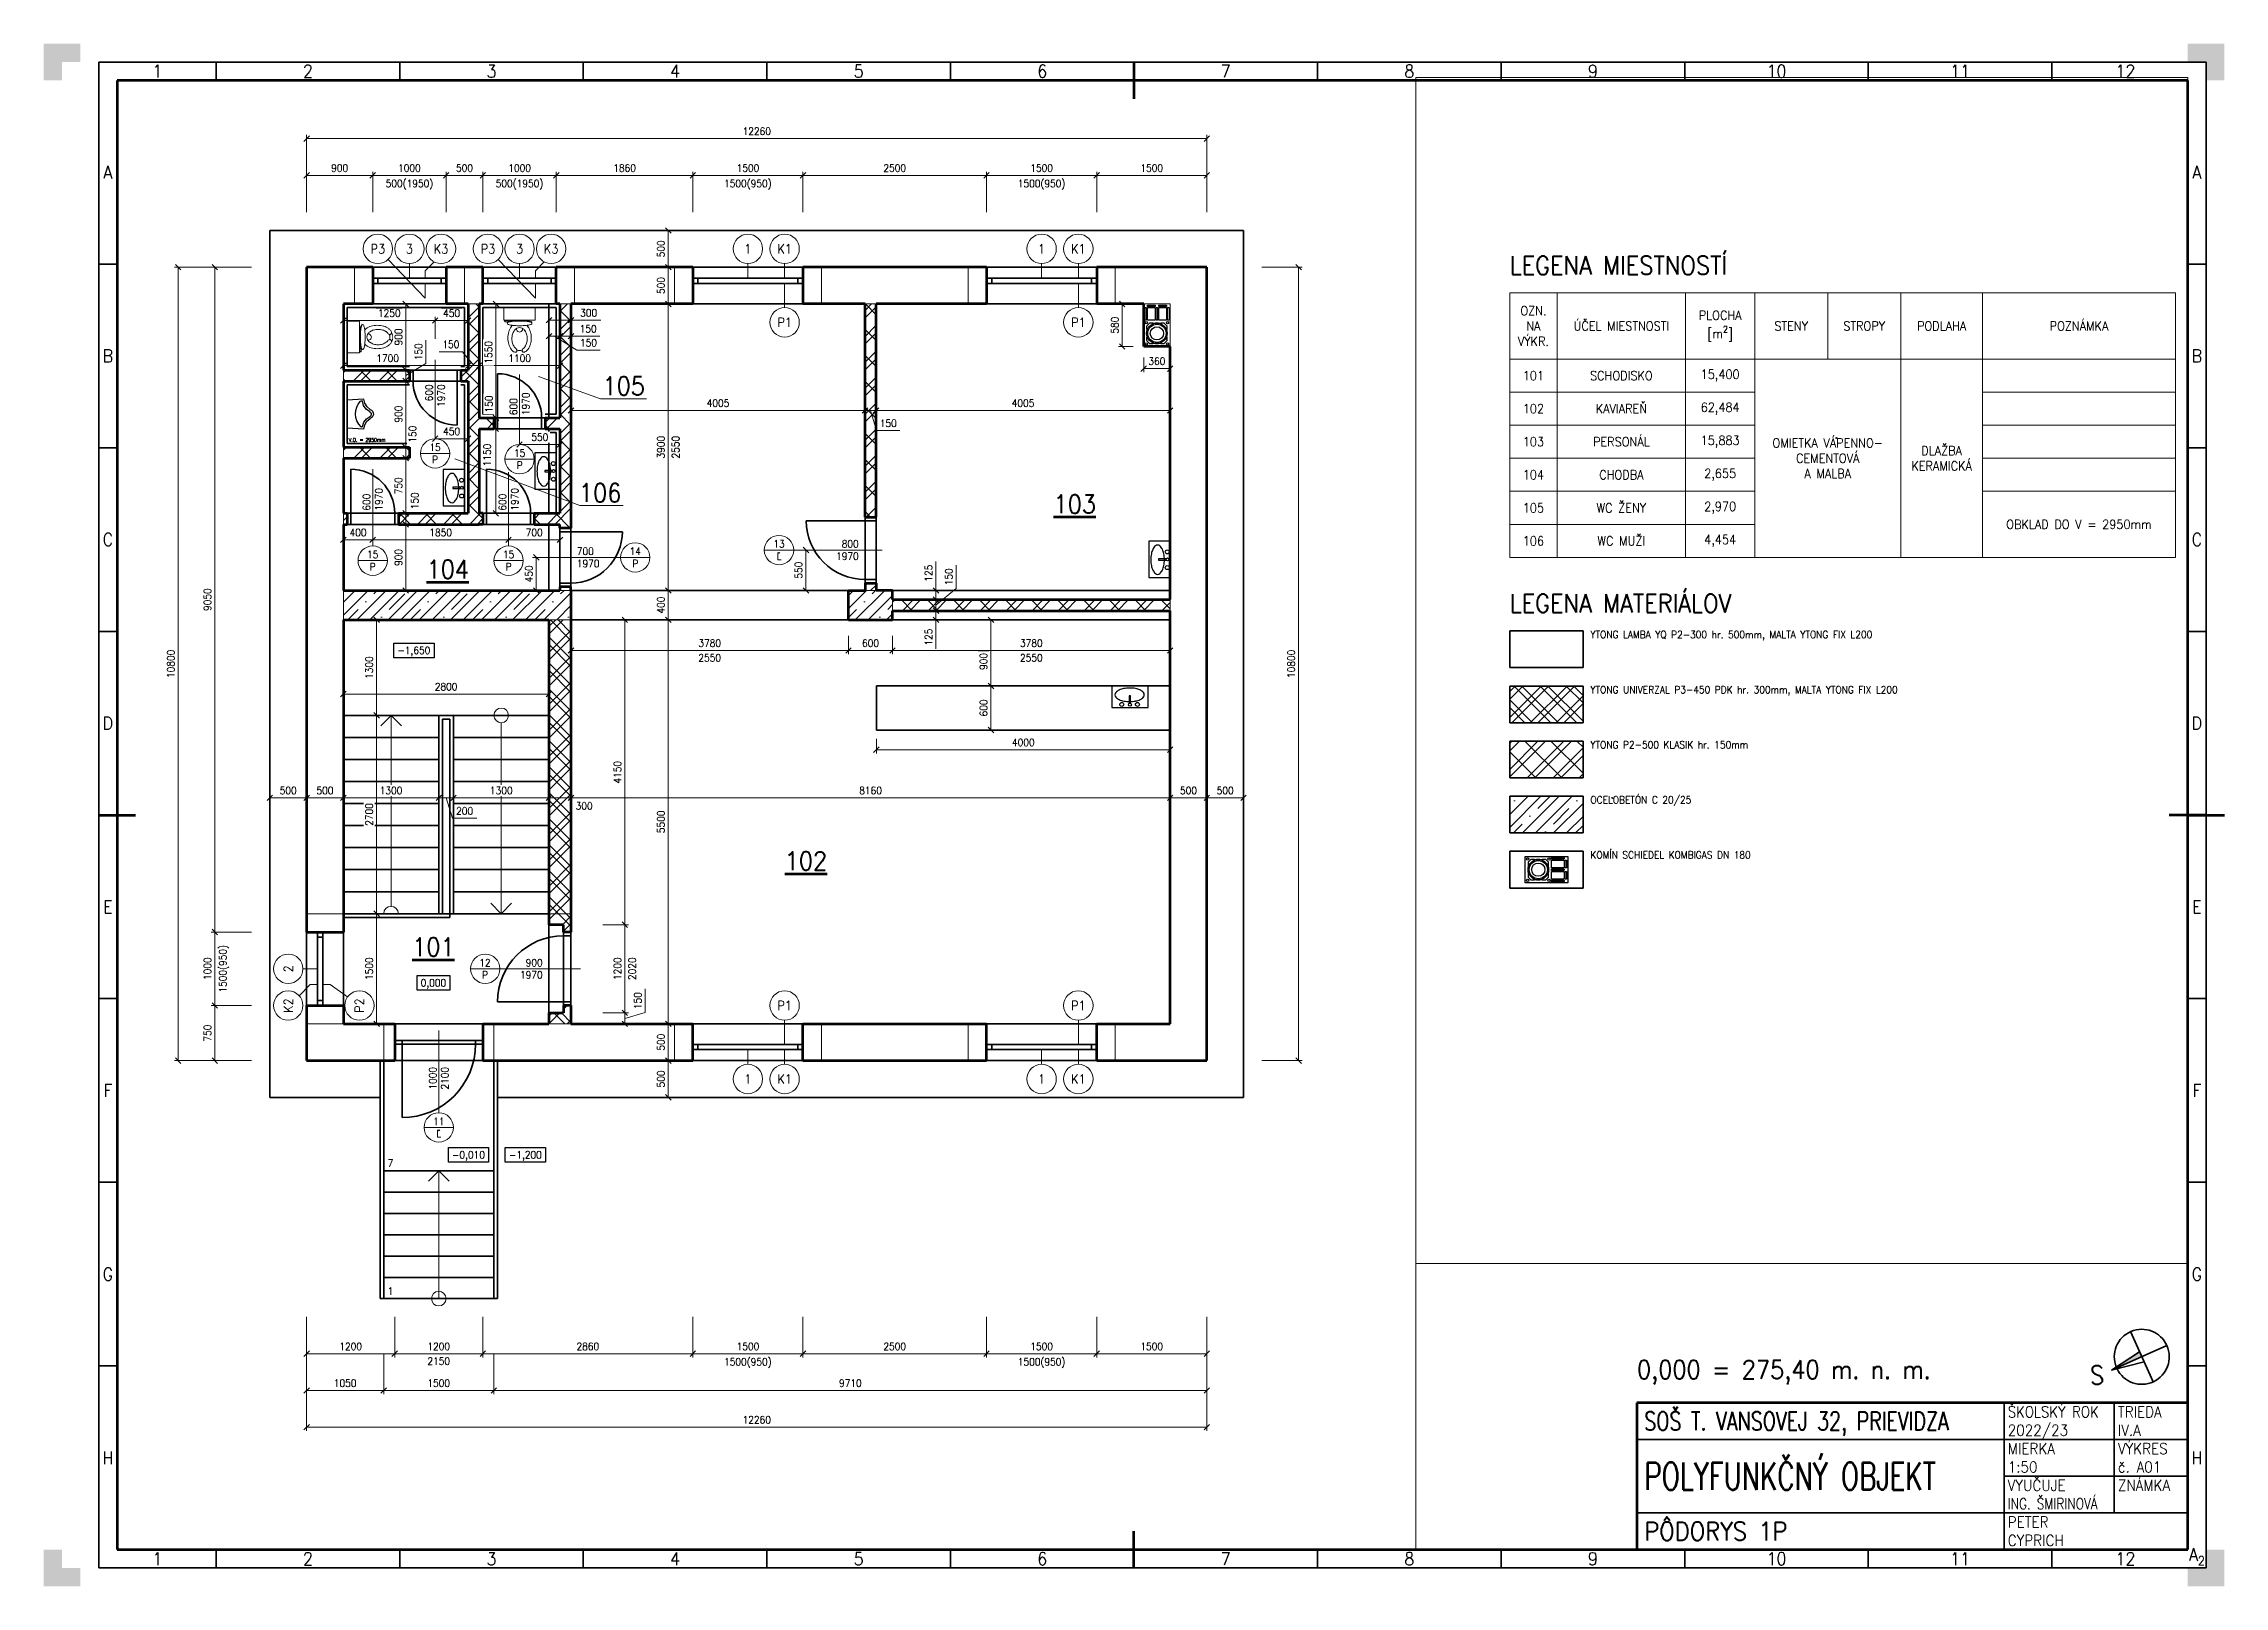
# Paper-space layout 'Print' of a CAD drawing. Header units: inches, sheet in millimetres. Extents: x 0 to 594, y 0 to 420.
# The model-space entities are those that its viewports show. They can reach past a viewport. Long polylines and large blocks are cut down to what shows.
import ezdxf
from ezdxf.enums import TextEntityAlignment as Align

# ---------------------------------------------------------------- set-up
doc = ezdxf.new("R2010")
doc.units = ezdxf.units.IN
doc.header["$LTSCALE"] = 0.25
doc.header["$MEASUREMENT"] = 0
doc.linetypes.add('ACAD_ISO05W100', pattern=[33, 24, -3, 0, -3, 0, -3])
doc.linetypes.add('ACAD_ISO10W100', pattern=[18, 12, -3, 0, -3])
for name, color, linetype, lineweight in [('0.18', 51, 'Continuous', 18), ('0.25', 255, 'Continuous', 25), ('0.35', 6, 'Continuous', 35), ('0.6', 10, 'Continuous', 60), ('0.7', 30, 'Continuous', 70)]:
    doc.layers.add(name, color=color, linetype=linetype, lineweight=lineweight)
doc.styles.add('MyTextStyle', font='romans.shx', dxfattribs={"width": 0.9})
doc.styles.get("Standard").update_dxf_attribs({"font": 'arial.ttf'})
doc.dimstyles.new('Standard SK ext', dxfattribs={"dimtxt": 100, "dimasz": 75, "dimexe": 50, "dimexo": 0, "dimgap": 50, "dimtad": 1, "dimdec": 0, "dimrnd": 5, "dimzin": 0, "dimdsep": 46, "dimtxsty": 'MyTextStyle', "dimblk": 'OBLIQUE', "dimcen": 0, "dimclrd": 51, "dimclre": 51, "dimadec": 0, "dimazin": 0, "dimtfac": 1, "dimtdec": 0, "dimtofl": 0, "dimtmove": 0, "dimatfit": 2, "dimfxl": 500, "dimfxlon": 1, "dimtolj": 1, "dimtzin": 0, "dimlwd": 18, "dimlwe": 18, "dimarcsym": 0})
doc.dimstyles.new('Standard SK int', dxfattribs={"dimtxt": 100, "dimasz": 75, "dimexe": 50, "dimexo": 0, "dimgap": 50, "dimtad": 1, "dimdec": 0, "dimrnd": 5, "dimzin": 0, "dimtxsty": 'MyTextStyle', "dimblk": 'OBLIQUE', "dimcen": 0, "dimclrd": 51, "dimclre": 51, "dimadec": 0, "dimazin": 1, "dimtm": 1e-09, "dimtfac": 1, "dimtdec": 0, "dimtofl": 0, "dimtmove": 0, "dimatfit": 2, "dimfxl": 50, "dimfxlon": 1, "dimtfill": 1, "dimtfillclr": 250, "dimtolj": 1, "dimtzin": 0, "dimlwd": 18, "dimlwe": 18, "dimarcsym": 0})
pattern_1 = [(45, (5950.6, -1969.33), (0, 353.5534), []), (45, (6200.6, -1969.33), (0, 353.5534), []), (135, (5950.6, -1969.33), (-353.5534, 3e-14), []), (135, (6200.6, -1969.33), (-353.5534, 3e-14), [])]
pattern_2 = [(45, (6250.6, -1969.33), (0, 424.264), []), (45, (6550.6, -1969.33), (212.132, 636.396), [300, -150, 0, -150]), (45, (6850.6, -1969.33), (0, 424.264), [])]
pattern_3 = [(45, (5950.6, -1969.33), (0, 353.5534), []), (45, (6200.6, -1969.33), (0, 353.5534), []), (135, (5950.6, -1969.33), (-353.5534, 3e-14), [])]

psp = doc.layouts.new('Print')

# ---------------------------------------------------------------- texts
at = {"layer": '0.25', "style": 'MyTextStyle'}
for s, width, p in [('SOŠ T. VANSOVEJ 32, PRIEVIDZA', 0.76, (436, 45)), ('PÔDORYS 1P', 0.9, (436, 15))]:
    psp.add_text(s, height=5, dxfattribs=dict(at, width=width)).set_placement(p, align=Align.MIDDLE_LEFT)
for s, width, p in [('ŠKOLSKÝ ROK', 0.88, (535, 49)), ('TRIEDA', 0.9, (565, 49)), ('MIERKA', 0.9, (535, 39)), ('VÝKRES', 0.9, (565, 39)), ('VYUČUJE', 0.9, (535, 29)), ('ZNÁMKA', 0.9, (565, 29)), ('PETER', 0.9, (535, 19))]:
    psp.add_text(s, height=3, dxfattribs=dict(at, width=width)).set_placement(p, align=Align.TOP_LEFT)
for s, width, p in [('2022/23', 0.9, (535, 41)), ('IV.A', 0.9, (565, 41)), ('1:50', 0.9, (535, 31)), ('č. A01', 0.9, (565, 31)), ('ING. ŠMIRINOVÁ', 0.8, (535, 21)), ('CYPRICH', 0.9, (535, 11))]:
    psp.add_text(s, height=3, dxfattribs=dict(at, width=width)).set_placement(p)
at = {"layer": '0.25', "char_height": 3.5, "attachment_point": 5, "style": 'MyTextStyle'}
for s, insert in [('{\\Fromans|c238;1}', (31, 412.5)), ('{\\Fromans|c238;2}', (72, 412.5)), ('{\\Fromans|c238;3}', (122, 412.5)), ('{\\Fromans|c238;4}', (172, 412.5)), ('{\\Fromans|c238;5}', (222, 412.5)), ('{\\Fromans|c238;6}', (272, 412.5)), ('{\\Fromans|c238;7}', (322, 412.5)), ('{\\Fromans|c238;8}', (372, 412.5)), ('{\\Fromans|c238;9}', (422, 412.5)), ('{\\Fromans|c238;10}', (472, 412.5)), ('{\\Fromans|c238;11}', (522, 412.5)), ('{\\Fromans|c238;12}', (567.05, 412.5)), ('{\\Fromans|c238;A}', (17.5, 385)), ('{\\Fromans|c238;A}', (586.5, 385)), ('{\\Fromans|c238;B}', (17.5, 335)), ('{\\Fromans|c238;B}', (586.5, 335)), ('{\\Fromans|c238;C}', (17.5, 285)), ('{\\Fromans|c238;C}', (586.5, 285)), ('{\\Fromans|c238;D}', (17.5, 235)), ('{\\Fromans|c238;D}', (586.5, 235)), ('{\\Fromans|c238;E}', (17.5, 185)), ('{\\Fromans|c238;E}', (586.5, 185)), ('{\\Fromans|c238;F}', (17.5, 135)), ('{\\Fromans|c238;F}', (586.5, 135)), ('{\\Fromans|c238;G}', (17.5, 85)), ('{\\Fromans|c238;G}', (586.5, 85)), ('{\\Fromans|c238;H}', (17.5, 35)), ('{\\Fromans|c238;H}', (586.5, 35)), ('{\\Fromans|c238;1}', (31, 7.5)), ('{\\Fromans|c238;2}', (72, 7.5)), ('{\\Fromans|c238;3}', (122, 7.5)), ('{\\Fromans|c238;4}', (172, 7.5)), ('{\\Fromans|c238;5}', (222, 7.5)), ('{\\Fromans|c238;6}', (272, 7.5)), ('{\\Fromans|c238;7}', (322, 7.5)), ('{\\Fromans|c238;8}', (372, 7.5)), ('{\\Fromans|c238;9}', (422, 7.5)), ('{\\Fromans|c238;10}', (472, 7.5)), ('{\\Fromans|c238;11}', (522, 7.5)), ('{\\Fromans|c238;12}', (567.05, 7.5)), ('\\A1;{\\Fromans|c238;A\\H0.7x;\\S^ 2;}', (586.5, 8.09))]:
    psp.add_mtext_dynamic_manual_height_columns(s, width=3.5, gutter_width=500, heights=[0], dxfattribs=dict(at, insert=insert))
at = {"layer": '0.35', "ltscale": 2, "char_height": 5, "style": 'MyTextStyle'}
for s, width, heights, insert, attachment_point in [('{\\Fromans|c238;0,000 = 275,40 m. n. m.}', 95.0506, [8.76], (434, 55), 7), ('{\\Fromans|c238;S}', 5, [0], (559.32, 55), 8)]:
    psp.add_mtext_dynamic_manual_height_columns(s, width=width, gutter_width=750, heights=heights, dxfattribs=dict(at, insert=insert, attachment_point=attachment_point))
at = {"layer": '0.6', "lineweight": 50, "style": 'MyTextStyle', "width": 0.7}
psp.add_text('POLYFUNKČNÝ OBJEKT', height=7.5, dxfattribs=at).set_placement((436, 30), align=Align.MIDDLE_LEFT)

msp = doc.modelspace()

# ---------------------------------------------------------------- texts
at = {"layer": '0.25', "ltscale": 2, "style": 'MyTextStyle'}
for s, width, heights, insert, char_height, attachment_point in [('{\\Fromans|c238;1}', 100, [0], (17163.1, 16728.6), 125, 5), ('{\\Fromans|c238;K1}', 100, [0], (17663.1, 16728.6), 125, 5), ('{\\Fromans|c238;1}', 100, [0], (21163.1, 16728.6), 125, 5), ('{\\Fromans|c238;K1}', 100, [0], (21663.1, 16728.6), 125, 5), ('{\\Fromans|c238;101}', 254.269, [0], (38099.3, 13045.1), 125, 5), ('{\\Fromans|c238;15,400}', 254.269, [0], (40642.8, 13045.1), 125, 5), ('{\\Fromans|c238;102}', 254.269, [0], (38099.3, 12595.1), 125, 5), ('{\\Fromans|c238;62,484}', 254.269, [0], (40642.8, 12595.1), 125, 5), ('{\\Fromans|c238;103}', 254.269, [0], (38099.3, 12145.1), 125, 5), ('{\\Fromans|c238;15,883}', 254.269, [0], (40642.8, 12145.1), 125, 5), ('{\\Fromans|c238;OMIETKA VÁPENNO-\\PCEMENTOVÁ\\PA MALBA}', 1683.932, [0], (42107.4, 11920.1), 125, 5), ('{\\Fromans|c238;DLAŽBA\\PKERAMICKÁ}', 495.942, [0], (43658.8, 11920.1), 125, 5), ('{\\Fromans|c238;104}', 254.269, [0], (38099.3, 11695.1), 125, 5), ('{\\Fromans|c238;2,655}', 254.269, [0], (40642.8, 11695.1), 125, 5), ('{\\Fromans|c238;105}', 254.269, [0], (38099.3, 11245.1), 125, 5), ('{\\Fromans|c238;2,970}', 254.269, [0], (40642.8, 11245.1), 125, 5), ('{\\Fromans|c238;106}', 254.269, [0], (38099.3, 10795.1), 125, 5), ('{\\Fromans|c238;4,454}', 254.269, [0], (40642.8, 10795.1), 125, 5), ('YTONG LAMBA YQ P2-300 {\\Fromans|c238;hr}. 500{\\Fromans|c238;mm}, MALTA YTONG FIX L200', 5339.999, [118.5], (38876, 9570.1), 100, 1), ('YTONG UNIVERZAL P3-450 PDK {\\Fromans|c238;hr}. 300{\\Fromans|c238;mm}, MALTA YTONG FIX L200', 5339.999, [0], (38876, 8820.1), 100, 1), ('YTONG P2-500 KLASIK {\\Fromans|c238;hr}. 150{\\Fromans|c238;mm}', 5339.999, [0], (38876, 8070.1), 100, 1), ('{\\FROMANS|C238;OCELOBETÓN C 20/25}', 5339.999, [0], (38876, 7320.1), 100, 1), ('KOMÍN SCHIEDEL KOMBIGAS{\\Fromans|c238; DN 180}', 5339.999, [215.7], (38876, 6570.1), 100, 1), ('{\\Fromans|c238;P1}', 100, [0], (17663.1, 6428.6), 125, 5), ('{\\Fromans|c238;P1}', 100, [0], (21663.1, 6428.6), 125, 5), ('{\\Fromans|c238;1}', 100, [0], (17163.1, 5428.6), 125, 5), ('{\\Fromans|c238;K1}', 100, [0], (17663.1, 5428.6), 125, 5), ('{\\Fromans|c238;1}', 100, [0], (21163.1, 5428.6), 125, 5), ('{\\Fromans|c238;K1}', 100, [0], (21663.1, 5428.6), 125, 5)]:
    msp.add_mtext_dynamic_manual_height_columns(s, width=width, gutter_width=500, heights=heights, dxfattribs=dict(at, insert=insert, char_height=char_height, attachment_point=attachment_point))
at = {"layer": '0.25', "style": 'MyTextStyle'}
for s, width, heights, insert, char_height, attachment_point in [('{\\Fromans|c238;15\\PP}', 133.187, [0], (12903.1, 13944.2), 100, 5), ('{\\Fromans|c238;15\\PP}', 133.187, [0], (14053.1, 13865.8), 100, 5), ('{\\Fromans|c238;OZN.\\PNA\\PVÝKR.}', 393.071, [0], (38099.3, 13720.1), 125, 5), ('{\\Fromans|c238;ÚČEL MIESTNOSTI}', 1584.961, [196.9], (39297.5, 13720.1), 125, 5), ('\\A1;{\\Fromans|c238;PLOCHA\\P[m\\H0.7x;\\S2^ ;\\H1.42857x;]}', 393.071, [0], (40642.8, 13720.1), 125, 5), ('{\\Fromans|c238;STENY}', 393.071, [0], (41610.3, 13720.1), 125, 5), ('{\\Fromans|c238;STROPY}', 393.071, [0], (42604.5, 13720.1), 125, 5), ('{\\Fromans|c238;PODLAHA}', 393.071, [0], (43658.8, 13720.1), 125, 5), ('{\\Fromans|c238;POZNÁMKA}', 393.071, [0], (45529.4, 13720.1), 125, 5), ('{\\Fromans|c238;SCHODISKO}', 1584.961, [196.9], (39297.5, 13045.1), 125, 5), ('{\\Fromans|c238;13\\PL}', 133.187, [0], (17586.1, 12628.6), 100, 5), ('{\\Fromans|c238;800\\P1970}', 313.65, [0], (18672.6, 12628.6), 100, 6), ('{\\Fromans|c238;KAVIAREŇ}', 1584.961, [196.9], (39297.5, 12595.1), 125, 5), ('{\\Fromans|c238;PERSONÁL}', 1584.961, [196.9], (39297.5, 12145.1), 125, 5), ('{\\Fromans|c238;CHODBA}', 1584.961, [196.9], (39297.5, 11695.1), 125, 5), ('{\\Fromans|c238;WC ŽENY}', 1584.961, [196.9], (39297.5, 11245.1), 125, 5), ('{\\Fromans|c238;OBKLAD DO V = 2950mm}', 2299.014, [0], (45529.4, 11020.1), 125, 5), ('{\\Fromans|c238;WC MUŽI}', 1584.961, [196.9], (39297.5, 10795.1), 125, 5), ('{\\Fromans|c238;12\\PP}', 109.337, [0], (13581.2, 6928.6), 100, 5), ('{\\Fromans|c238;900\\P1970}', 313.65, [0], (14367.6, 6928.6), 100, 6), ('{\\Fromans|c238;11\\PL}', 133.187, [0], (12953.1, 4768.9), 100, 5), ('{\\Fromans|c238;7}', 100, [0], (12256.1, 4231.6), 100, 7), ('{\\Fromans|c238;1}', 100, [0], (12256.1, 2491.6), 100, 7)]:
    msp.add_mtext_dynamic_manual_height_columns(s, width=width, gutter_width=500, heights=heights, dxfattribs=dict(at, insert=insert, char_height=char_height, attachment_point=attachment_point))
at = {"layer": '0.25', "ltscale": 2, "char_height": 125, "attachment_point": 5, "rotation": 90, "style": 'MyTextStyle'}
for s, insert in [('{\\Fromans|c238;2}', (10903.1, 6928.6)), ('{\\Fromans|c238;K2}', (10903.1, 6428.6))]:
    msp.add_mtext_dynamic_manual_height_columns(s, width=100, gutter_width=500, heights=[0], dxfattribs=dict(at, insert=insert))
at = {"layer": '0.25', "char_height": 100, "attachment_point": 5, "style": 'MyTextStyle', "bg_fill": 16, "box_fill_scale": 1.5, "bg_fill_color": 256, "bg_fill_transparency": 0}
for s, insert in [('{\\Fromans|c238;0,000}', (12879.8, 6723.1)), ('{\\Fromans|c238;-0,010}', (13356.8, 4381.4)), ('{\\Fromans|c238;-1,200}', (14132.3, 4381.4))]:
    msp.add_mtext(s, dxfattribs=dict(at, insert=insert))
at = {"layer": '0.25', "insert": (12953.1, 5593.1), "char_height": 100, "attachment_point": 6, "rotation": 90, "style": 'MyTextStyle'}
msp.add_mtext_dynamic_manual_height_columns('{\\Fromans|c238;1000^J2100}', width=313.65, gutter_width=500, heights=[0], dxfattribs=at)
at = {"layer": '0.6', "ltscale": 2, "char_height": 250, "attachment_point": 7, "style": 'MyTextStyle'}
for s, insert in [('{\\FROMANS|C238;LEGENA MIESTNOSTÍ}', (37776, 14420.1)), ('{\\Fromans|c238;LEGENA MATERIÁLOV}', (37776, 9820.1))]:
    msp.add_mtext_dynamic_manual_height_columns(s, width=3444.891, gutter_width=500, heights=[0], dxfattribs=dict(at, insert=insert))
at = {"layer": '0.6', "char_height": 250, "style": 'MyTextStyle'}
for s, insert, attachment_point in [('{\\Fromans|c238;\\L103}', (21614.2, 13129.4), 8), ('{\\Fromans|c238;\\L104}', (13075.1, 12242.1), 8), ('{\\Fromans|c238;\\L102}', (17953.4, 8397.6), 5), ('{\\Fromans|c238;\\L101}', (12879.8, 7101.7), 8)]:
    msp.add_mtext(s, dxfattribs=dict(at, insert=insert, attachment_point=attachment_point))

# ---------------------------------------------------------------- blocks, each defined once
blk = doc.blocks.new('_Oblique')
at = {"color": 0, "linetype": 'ByBlock', "lineweight": -2}
blk.add_line((-0.5, -0.5), (0.5, 0.5), dxfattribs=at)
blk = doc.blocks.new('*D7')
at = {"layer": '0.25', "color": 51, "linetype": 'Continuous', "lineweight": 18, "transparency": 16777216}
for p, q in [((11153, 9205), (11153, 9305)), ((11653, 9255), (11153, 9255)), ((11653, 9205), (11653, 9305))]:
    blk.add_line(p, q, dxfattribs=at)
at = {"layer": 'Defpoints', "color": 0, "transparency": 16777216}
for p in [(11153, 6179), (11653, 6179)]:
    blk.add_point(p, dxfattribs=at)
at = {"layer": '0.25', "color": 51, "lineweight": 18, "transparency": 16777216, "xscale": 75, "yscale": 75, "zscale": 75, "rotation": 180}
blk.add_blockref('_Oblique', (11153, 9255), dxfattribs=at)
at = {"layer": '0.25', "color": 51, "lineweight": 18, "transparency": 16777216, "xscale": 75, "yscale": 75, "zscale": 75}
blk.add_blockref('_Oblique', (11653, 9255), dxfattribs=at)
at = {"layer": '0.25', "color": 0, "transparency": 16777216, "insert": (11403, 9355), "char_height": 100, "attachment_point": 5, "style": 'MyTextStyle', "bg_fill": 3, "box_fill_scale": 1.25, "bg_fill_color": 256, "bg_fill_true_color": 13158600, "bg_fill_transparency": 0}
blk.add_mtext('\\A1;500', dxfattribs=at)
at = {"layer": 'Defpoints', "color": 0, "transparency": 16777216}
blk.add_point((11153, 9255), dxfattribs=at)
blk = doc.blocks.new('*D8')
at = {"layer": '0.25', "color": 51, "linetype": 'Continuous', "lineweight": 18, "transparency": 16777216}
for p, q in [((11653, 10719), (11653, 10619)), ((14453, 10719), (14453, 10619)), ((11653, 10669), (14453, 10669))]:
    blk.add_line(p, q, dxfattribs=at)
at = {"layer": 'Defpoints', "color": 0, "transparency": 16777216}
for p in [(11653, 11679), (14453, 11679), (14453, 10669)]:
    blk.add_point(p, dxfattribs=at)
at = {"layer": '0.25', "color": 51, "lineweight": 18, "transparency": 16777216, "xscale": 75, "yscale": 75, "zscale": 75, "rotation": 180}
blk.add_blockref('_Oblique', (11653, 10669), dxfattribs=at)
at = {"layer": '0.25', "color": 51, "lineweight": 18, "transparency": 16777216, "xscale": 75, "yscale": 75, "zscale": 75}
blk.add_blockref('_Oblique', (14453, 10669), dxfattribs=at)
at = {"layer": '0.25', "color": 0, "transparency": 16777216, "insert": (13053, 10769), "char_height": 100, "attachment_point": 5, "style": 'MyTextStyle', "bg_fill": 3, "box_fill_scale": 1.25, "bg_fill_color": 256, "bg_fill_true_color": 13158600, "bg_fill_transparency": 0}
blk.add_mtext('\\A1;2800', dxfattribs=at)
blk = doc.blocks.new('*D9')
at = {"layer": '0.25', "color": 51, "linetype": 'Continuous', "lineweight": 18, "transparency": 16777216}
for p, q in [((14453, 9305), (14453, 9205)), ((14453, 9255), (14753, 9255)), ((14753, 9305), (14753, 9205))]:
    blk.add_line(p, q, dxfattribs=at)
at = {"layer": 'Defpoints', "color": 0, "transparency": 16777216}
for p in [(14753, 12079), (14453, 11679)]:
    blk.add_point(p, dxfattribs=at)
at = {"layer": '0.25', "color": 51, "lineweight": 18, "transparency": 16777216, "xscale": 75, "yscale": 75, "zscale": 75, "rotation": 180}
blk.add_blockref('_Oblique', (14453, 9255), dxfattribs=at)
at = {"layer": '0.25', "color": 0, "transparency": 16777216, "insert": (14933, 9145), "char_height": 100, "attachment_point": 5, "style": 'MyTextStyle', "bg_fill": 3, "box_fill_scale": 1.25, "bg_fill_color": 256, "bg_fill_true_color": 13158600, "bg_fill_transparency": 0}
blk.add_mtext('\\A1;300', dxfattribs=at)
at = {"layer": 'Defpoints', "color": 0, "transparency": 16777216}
blk.add_point((14753, 9255), dxfattribs=at)
at = {"layer": '0.25', "color": 51, "lineweight": 18, "transparency": 16777216, "xscale": 75, "yscale": 75, "zscale": 75}
blk.add_blockref('_Oblique', (14753, 9255), dxfattribs=at)
blk = doc.blocks.new('*D10')
at = {"layer": '0.25', "color": 51, "linetype": 'Continuous', "lineweight": 18, "transparency": 16777216}
for p, q in [((14753, 11312), (14753, 11212)), ((18533, 11312), (18533, 11212)), ((14753, 11262), (18533, 11262))]:
    blk.add_line(p, q, dxfattribs=at)
at = {"layer": 'Defpoints', "color": 0, "transparency": 16777216}
for p in [(14753, 12079), (18533, 11679), (18533, 11262)]:
    blk.add_point(p, dxfattribs=at)
at = {"layer": '0.25', "color": 51, "lineweight": 18, "transparency": 16777216, "xscale": 75, "yscale": 75, "zscale": 75, "rotation": 180}
blk.add_blockref('_Oblique', (14753, 11262), dxfattribs=at)
at = {"layer": '0.25', "color": 51, "lineweight": 18, "transparency": 16777216, "xscale": 75, "yscale": 75, "zscale": 75}
blk.add_blockref('_Oblique', (18533, 11262), dxfattribs=at)
at = {"layer": '0.25', "color": 0, "transparency": 16777216, "insert": (16643, 11362), "char_height": 100, "attachment_point": 5, "style": 'MyTextStyle', "bg_fill": 3, "box_fill_scale": 1.25, "bg_fill_color": 256, "bg_fill_true_color": 13158600, "bg_fill_transparency": 0}
blk.add_mtext('\\A1;3780', dxfattribs=at)
at = {"layer": '0.25', "color": 0, "transparency": 16777216, "insert": (16643, 11162), "char_height": 100, "attachment_point": 5, "style": 'MyTextStyle', "bg_fill": 3, "box_fill_scale": 1.25, "bg_fill_color": 256, "bg_fill_true_color": 13158600, "bg_fill_transparency": 0}
blk.add_mtext('\\A1;2550', dxfattribs=at)
blk = doc.blocks.new('*D11')
at = {"layer": '0.25', "color": 51, "linetype": 'Continuous', "lineweight": 18, "transparency": 16777216}
for p, q in [((18533, 11312), (18533, 11212)), ((19133, 11312), (19133, 11212)), ((18533, 11262), (19133, 11262))]:
    blk.add_line(p, q, dxfattribs=at)
at = {"layer": 'Defpoints', "color": 0, "transparency": 16777216}
for p in [(18533, 11679), (19133, 11679), (19133, 11262)]:
    blk.add_point(p, dxfattribs=at)
at = {"layer": '0.25', "color": 51, "lineweight": 18, "transparency": 16777216, "xscale": 75, "yscale": 75, "zscale": 75, "rotation": 180}
blk.add_blockref('_Oblique', (18533, 11262), dxfattribs=at)
at = {"layer": '0.25', "color": 51, "lineweight": 18, "transparency": 16777216, "xscale": 75, "yscale": 75, "zscale": 75}
blk.add_blockref('_Oblique', (19133, 11262), dxfattribs=at)
at = {"layer": '0.25', "color": 0, "transparency": 16777216, "insert": (18833, 11362), "char_height": 100, "attachment_point": 5, "style": 'MyTextStyle', "bg_fill": 3, "box_fill_scale": 1.25, "bg_fill_color": 256, "bg_fill_true_color": 13158600, "bg_fill_transparency": 0}
blk.add_mtext('\\A1;600', dxfattribs=at)
blk = doc.blocks.new('*D12')
at = {"layer": '0.25', "color": 51, "linetype": 'Continuous', "lineweight": 18, "transparency": 16777216}
for p, q in [((22913, 9305), (22913, 9205)), ((22913, 9255), (23413, 9255)), ((23413, 9305), (23413, 9205))]:
    blk.add_line(p, q, dxfattribs=at)
at = {"layer": 'Defpoints', "color": 0, "transparency": 16777216}
for p in [(23413, 16479), (22913, 11679)]:
    blk.add_point(p, dxfattribs=at)
at = {"layer": '0.25', "color": 51, "lineweight": 18, "transparency": 16777216, "xscale": 75, "yscale": 75, "zscale": 75, "rotation": 180}
blk.add_blockref('_Oblique', (22913, 9255), dxfattribs=at)
at = {"layer": '0.25', "color": 51, "lineweight": 18, "transparency": 16777216, "xscale": 75, "yscale": 75, "zscale": 75}
blk.add_blockref('_Oblique', (23413, 9255), dxfattribs=at)
at = {"layer": '0.25', "color": 0, "transparency": 16777216, "insert": (23163, 9355), "char_height": 100, "attachment_point": 5, "style": 'MyTextStyle', "bg_fill": 3, "box_fill_scale": 1.25, "bg_fill_color": 256, "bg_fill_true_color": 13158600, "bg_fill_transparency": 0}
blk.add_mtext('\\A1;500', dxfattribs=at)
at = {"layer": 'Defpoints', "color": 0, "transparency": 16777216}
blk.add_point((23413, 9255), dxfattribs=at)
blk = doc.blocks.new('*D13')
at = {"layer": '0.25', "color": 51, "linetype": 'Continuous', "lineweight": 18, "transparency": 16777216}
for p, q in [((14753, 9305), (14753, 9205)), ((14753, 9255), (22913, 9255)), ((22913, 9305), (22913, 9205))]:
    blk.add_line(p, q, dxfattribs=at)
at = {"layer": 'Defpoints', "color": 0, "transparency": 16777216}
for p in [(14753, 11679), (22913, 11679), (22913, 9255)]:
    blk.add_point(p, dxfattribs=at)
at = {"layer": '0.25', "color": 51, "lineweight": 18, "transparency": 16777216, "xscale": 75, "yscale": 75, "zscale": 75, "rotation": 180}
blk.add_blockref('_Oblique', (14753, 9255), dxfattribs=at)
at = {"layer": '0.25', "color": 51, "lineweight": 18, "transparency": 16777216, "xscale": 75, "yscale": 75, "zscale": 75}
blk.add_blockref('_Oblique', (22913, 9255), dxfattribs=at)
at = {"layer": '0.25', "color": 0, "transparency": 16777216, "insert": (18833, 9355), "char_height": 100, "attachment_point": 5, "style": 'MyTextStyle', "bg_fill": 3, "box_fill_scale": 1.25, "bg_fill_color": 256, "bg_fill_true_color": 13158600, "bg_fill_transparency": 0}
blk.add_mtext('\\A1;8160', dxfattribs=at)
blk = doc.blocks.new('*D14')
at = {"layer": '0.25', "color": 51, "linetype": 'Continuous', "lineweight": 18, "transparency": 16777216}
for p, q in [((16129, 16479), (16029, 16479)), ((16079, 16479), (16079, 15979)), ((16129, 15979), (16029, 15979))]:
    blk.add_line(p, q, dxfattribs=at)
at = {"layer": 'Defpoints', "color": 0, "transparency": 16777216}
for p in [(16413, 16479), (16413, 15979)]:
    blk.add_point(p, dxfattribs=at)
at = {"layer": '0.25', "color": 51, "lineweight": 18, "transparency": 16777216, "xscale": 75, "yscale": 75, "zscale": 75}
for p, rotation in [((16079, 16479), 90), ((16079, 15979), 270)]:
    blk.add_blockref('_Oblique', p, dxfattribs=dict(at, rotation=rotation))
at = {"layer": '0.25', "color": 0, "transparency": 16777216, "insert": (15979, 16229), "char_height": 100, "attachment_point": 5, "rotation": 90, "style": 'MyTextStyle', "bg_fill": 3, "box_fill_scale": 1.25, "bg_fill_color": 256, "bg_fill_true_color": 13158600, "bg_fill_transparency": 0}
blk.add_mtext('\\A1;500', dxfattribs=at)
at = {"layer": 'Defpoints', "color": 0, "transparency": 16777216}
blk.add_point((16079, 15979), dxfattribs=at)
blk = doc.blocks.new('*D15')
at = {"layer": '0.25', "color": 51, "linetype": 'Continuous', "lineweight": 18, "transparency": 16777216}
for p, q in [((16129, 15979), (16029, 15979)), ((16079, 15979), (16079, 12079)), ((16029, 12079), (16129, 12079))]:
    blk.add_line(p, q, dxfattribs=at)
at = {"layer": 'Defpoints', "color": 0, "transparency": 16777216}
for p in [(16413, 15979), (14753, 12079), (16079, 12079)]:
    blk.add_point(p, dxfattribs=at)
at = {"layer": '0.25', "color": 51, "lineweight": 18, "transparency": 16777216, "xscale": 75, "yscale": 75, "zscale": 75}
for p, rotation in [((16079, 15979), 90), ((16079, 12079), 270)]:
    blk.add_blockref('_Oblique', p, dxfattribs=dict(at, rotation=rotation))
at = {"layer": '0.25', "color": 0, "transparency": 16777216, "insert": (15979, 14029), "char_height": 100, "attachment_point": 5, "rotation": 90, "style": 'MyTextStyle', "bg_fill": 3, "box_fill_scale": 1.25, "bg_fill_color": 256, "bg_fill_true_color": 13158600, "bg_fill_transparency": 0}
blk.add_mtext('\\A1;3900', dxfattribs=at)
at = {"layer": '0.25', "color": 0, "transparency": 16777216, "insert": (16179, 14029), "char_height": 100, "attachment_point": 5, "rotation": 90, "style": 'MyTextStyle', "bg_fill": 3, "box_fill_scale": 1.25, "bg_fill_color": 256, "bg_fill_true_color": 13158600, "bg_fill_transparency": 0}
blk.add_mtext('\\A1;2550', dxfattribs=at)
blk = doc.blocks.new('*D16')
at = {"layer": '0.25', "color": 51, "linetype": 'Continuous', "lineweight": 18, "transparency": 16777216}
for p, q in [((16029, 12079), (16129, 12079)), ((16079, 12079), (16079, 11679)), ((16029, 11679), (16129, 11679))]:
    blk.add_line(p, q, dxfattribs=at)
at = {"layer": 'Defpoints', "color": 0, "transparency": 16777216}
for p in [(14753, 12079), (14753, 11679)]:
    blk.add_point(p, dxfattribs=at)
at = {"layer": '0.25', "color": 51, "lineweight": 18, "transparency": 16777216, "xscale": 75, "yscale": 75, "zscale": 75}
for p, rotation in [((16079, 12079), 90), ((16079, 11679), 270)]:
    blk.add_blockref('_Oblique', p, dxfattribs=dict(at, rotation=rotation))
at = {"layer": '0.25', "color": 0, "transparency": 16777216, "insert": (15979, 11879), "char_height": 100, "attachment_point": 5, "rotation": 90, "style": 'MyTextStyle', "bg_fill": 3, "box_fill_scale": 1.25, "bg_fill_color": 256, "bg_fill_true_color": 13158600, "bg_fill_transparency": 0}
blk.add_mtext('\\A1;400', dxfattribs=at)
at = {"layer": 'Defpoints', "color": 0, "transparency": 16777216}
blk.add_point((16079, 11679), dxfattribs=at)
blk = doc.blocks.new('*D17')
at = {"layer": '0.25', "color": 51, "linetype": 'Continuous', "lineweight": 18, "transparency": 16777216}
for p, q in [((15437, 11679), (15537, 11679)), ((15487, 11679), (15487, 7529)), ((15437, 7529), (15537, 7529))]:
    blk.add_line(p, q, dxfattribs=at)
at = {"layer": 'Defpoints', "color": 0, "transparency": 16777216}
for p in [(14753, 11679), (14653, 7529), (15487, 7529)]:
    blk.add_point(p, dxfattribs=at)
at = {"layer": '0.25', "color": 51, "lineweight": 18, "transparency": 16777216, "xscale": 75, "yscale": 75, "zscale": 75}
for p, rotation in [((15487, 11679), 90), ((15487, 7529), 270)]:
    blk.add_blockref('_Oblique', p, dxfattribs=dict(at, rotation=rotation))
at = {"layer": '0.25', "color": 0, "transparency": 16777216, "insert": (15387, 9604), "char_height": 100, "attachment_point": 5, "rotation": 90, "style": 'MyTextStyle', "bg_fill": 3, "box_fill_scale": 1.25, "bg_fill_color": 256, "bg_fill_true_color": 13158600, "bg_fill_transparency": 0}
blk.add_mtext('\\A1;4150', dxfattribs=at)
blk = doc.blocks.new('*D18')
at = {"layer": '0.25', "color": 51, "linetype": 'Continuous', "lineweight": 18, "transparency": 16777216}
for p, q in [((15437, 7529), (15537, 7529)), ((15487, 7529), (15487, 6329)), ((15437, 6329), (15537, 6329))]:
    blk.add_line(p, q, dxfattribs=at)
at = {"layer": 'Defpoints', "color": 0, "transparency": 16777216}
for p in [(14653, 7529), (14653, 6329), (15487, 6329)]:
    blk.add_point(p, dxfattribs=at)
at = {"layer": '0.25', "color": 51, "lineweight": 18, "transparency": 16777216, "xscale": 75, "yscale": 75, "zscale": 75}
for p, rotation in [((15487, 7529), 90), ((15487, 6329), 270)]:
    blk.add_blockref('_Oblique', p, dxfattribs=dict(at, rotation=rotation))
at = {"layer": '0.25', "color": 0, "transparency": 16777216, "insert": (15387, 6929), "char_height": 100, "attachment_point": 5, "rotation": 90, "style": 'MyTextStyle', "bg_fill": 3, "box_fill_scale": 1.25, "bg_fill_color": 256, "bg_fill_true_color": 13158600, "bg_fill_transparency": 0}
blk.add_mtext('\\A1;1200', dxfattribs=at)
at = {"layer": '0.25', "color": 0, "transparency": 16777216, "insert": (15587, 6929), "char_height": 100, "attachment_point": 5, "rotation": 90, "style": 'MyTextStyle', "bg_fill": 3, "box_fill_scale": 1.25, "bg_fill_color": 256, "bg_fill_true_color": 13158600, "bg_fill_transparency": 0}
blk.add_mtext('\\A1;2020', dxfattribs=at)
blk = doc.blocks.new('*D19')
at = {"layer": '0.25', "color": 51, "linetype": 'Continuous', "lineweight": 18, "transparency": 16777216}
for p, q in [((15762, 6336), (15762, 6655)), ((15437, 6329), (15537, 6329)), ((15487, 6254), (15762, 6336)), ((15487, 6329), (15487, 6179)), ((15437, 6179), (15537, 6179))]:
    blk.add_line(p, q, dxfattribs=at)
at = {"layer": 'Defpoints', "color": 0, "transparency": 16777216}
for p in [(14653, 6329), (14753, 6179), (15487, 6179)]:
    blk.add_point(p, dxfattribs=at)
at = {"layer": '0.25', "color": 0, "transparency": 16777216, "insert": (15662, 6495), "char_height": 100, "attachment_point": 5, "rotation": 90, "style": 'MyTextStyle', "bg_fill": 3, "box_fill_scale": 1.25, "bg_fill_color": 256, "bg_fill_true_color": 13158600, "bg_fill_transparency": 0}
blk.add_mtext('\\A1;150', dxfattribs=at)
at = {"layer": '0.25', "color": 51, "lineweight": 18, "transparency": 16777216, "xscale": 75, "yscale": 75, "zscale": 75}
for p, rotation in [((15487, 6329), 90), ((15487, 6179), 270)]:
    blk.add_blockref('_Oblique', p, dxfattribs=dict(at, rotation=rotation))
blk = doc.blocks.new('*D20')
at = {"layer": '0.25', "color": 51, "linetype": 'Continuous', "lineweight": 18, "transparency": 16777216}
for p, q in [((16029, 6179), (16129, 6179)), ((16079, 6179), (16079, 5679)), ((16029, 5679), (16129, 5679))]:
    blk.add_line(p, q, dxfattribs=at)
at = {"layer": 'Defpoints', "color": 0, "transparency": 16777216}
for p in [(14753, 6179), (13553, 5679)]:
    blk.add_point(p, dxfattribs=at)
at = {"layer": '0.25', "color": 51, "lineweight": 18, "transparency": 16777216, "xscale": 75, "yscale": 75, "zscale": 75}
for p, rotation in [((16079, 6179), 90), ((16079, 5679), 270)]:
    blk.add_blockref('_Oblique', p, dxfattribs=dict(at, rotation=rotation))
at = {"layer": '0.25', "color": 0, "transparency": 16777216, "insert": (15979, 5929), "char_height": 100, "attachment_point": 5, "rotation": 90, "style": 'MyTextStyle', "bg_fill": 3, "box_fill_scale": 1.25, "bg_fill_color": 256, "bg_fill_true_color": 13158600, "bg_fill_transparency": 0}
blk.add_mtext('\\A1;500', dxfattribs=at)
at = {"layer": 'Defpoints', "color": 0, "transparency": 16777216}
blk.add_point((16079, 5679), dxfattribs=at)
blk = doc.blocks.new('*D21')
at = {"layer": '0.25', "color": 51, "linetype": 'Continuous', "lineweight": 18, "transparency": 16777216}
for p, q in [((19724, 12079), (19724, 12472)), ((19674, 12079), (19774, 12079)), ((19674, 11954), (19774, 11954)), ((19724, 11954), (19724, 12079))]:
    blk.add_line(p, q, dxfattribs=at)
at = {"layer": 'Defpoints', "color": 0, "transparency": 16777216}
for p in [(19133, 12079), (19133, 11954), (19724, 11954)]:
    blk.add_point(p, dxfattribs=at)
at = {"layer": '0.25', "color": 51, "lineweight": 18, "transparency": 16777216, "xscale": 75, "yscale": 75, "zscale": 75}
for p, rotation in [((19724, 12079), 90), ((19724, 11954), 270)]:
    blk.add_blockref('_Oblique', p, dxfattribs=dict(at, rotation=rotation))
at = {"layer": '0.25', "color": 0, "transparency": 16777216, "insert": (19624, 12313), "char_height": 100, "attachment_point": 5, "rotation": 90, "style": 'MyTextStyle', "bg_fill": 3, "box_fill_scale": 1.25, "bg_fill_color": 256, "bg_fill_true_color": 13158600, "bg_fill_transparency": 0}
blk.add_mtext('\\A1;125', dxfattribs=at)
blk = doc.blocks.new('*D22')
at = {"layer": '0.25', "color": 51, "linetype": 'Continuous', "lineweight": 18, "transparency": 16777216}
for p, q in [((19999, 12104), (19999, 12423)), ((19674, 11954), (19774, 11954)), ((19724, 11879), (19999, 12104)), ((19724, 11954), (19724, 11804)), ((19674, 11804), (19774, 11804))]:
    blk.add_line(p, q, dxfattribs=at)
at = {"layer": 'Defpoints', "color": 0, "transparency": 16777216}
for p in [(19133, 11954), (19133, 11804), (19724, 11804)]:
    blk.add_point(p, dxfattribs=at)
at = {"layer": '0.25', "color": 51, "lineweight": 18, "transparency": 16777216, "xscale": 75, "yscale": 75, "zscale": 75, "rotation": 270}
blk.add_blockref('_Oblique', (19724, 11804), dxfattribs=at)
at = {"layer": '0.25', "color": 0, "transparency": 16777216, "insert": (19899, 12264), "char_height": 100, "attachment_point": 5, "rotation": 90, "style": 'MyTextStyle', "bg_fill": 3, "box_fill_scale": 1.25, "bg_fill_color": 256, "bg_fill_true_color": 13158600, "bg_fill_transparency": 0}
blk.add_mtext('\\A1;150', dxfattribs=at)
at = {"layer": '0.25', "color": 51, "lineweight": 18, "transparency": 16777216, "xscale": 75, "yscale": 75, "zscale": 75, "rotation": 90}
blk.add_blockref('_Oblique', (19724, 11954), dxfattribs=at)
blk = doc.blocks.new('*D23')
at = {"layer": '0.25', "color": 51, "linetype": 'Continuous', "lineweight": 18, "transparency": 16777216}
for p, q in [((19674, 11804), (19774, 11804)), ((19674, 11679), (19774, 11679)), ((19724, 11804), (19724, 11679)), ((19724, 11679), (19724, 11285))]:
    blk.add_line(p, q, dxfattribs=at)
at = {"layer": 'Defpoints', "color": 0, "transparency": 16777216}
for p in [(19133, 11804), (19133, 11679)]:
    blk.add_point(p, dxfattribs=at)
at = {"layer": '0.25', "color": 51, "lineweight": 18, "transparency": 16777216, "xscale": 75, "yscale": 75, "zscale": 75}
for p, rotation in [((19724, 11804), 90), ((19724, 11679), 270)]:
    blk.add_blockref('_Oblique', p, dxfattribs=dict(at, rotation=rotation))
at = {"layer": '0.25', "color": 0, "transparency": 16777216, "insert": (19624, 11444), "char_height": 100, "attachment_point": 5, "rotation": 90, "style": 'MyTextStyle', "bg_fill": 3, "box_fill_scale": 1.25, "bg_fill_color": 256, "bg_fill_true_color": 13158600, "bg_fill_transparency": 0}
blk.add_mtext('\\A1;125', dxfattribs=at)
at = {"layer": 'Defpoints', "color": 0, "transparency": 16777216}
blk.add_point((19724, 11679), dxfattribs=at)
blk = doc.blocks.new('*D24')
at = {"layer": '0.25', "color": 51, "linetype": 'Continuous', "lineweight": 18, "transparency": 16777216}
for p, q in [((16029, 11679), (16129, 11679)), ((16079, 11679), (16079, 6179)), ((16029, 6179), (16129, 6179))]:
    blk.add_line(p, q, dxfattribs=at)
at = {"layer": 'Defpoints', "color": 0, "transparency": 16777216}
for p in [(14753, 11679), (14753, 6179), (16079, 6179)]:
    blk.add_point(p, dxfattribs=at)
at = {"layer": '0.25', "color": 51, "lineweight": 18, "transparency": 16777216, "xscale": 75, "yscale": 75, "zscale": 75}
for p, rotation in [((16079, 11679), 90), ((16079, 6179), 270)]:
    blk.add_blockref('_Oblique', p, dxfattribs=dict(at, rotation=rotation))
at = {"layer": '0.25', "color": 0, "transparency": 16777216, "insert": (15979, 8929), "char_height": 100, "attachment_point": 5, "rotation": 90, "style": 'MyTextStyle', "bg_fill": 3, "box_fill_scale": 1.25, "bg_fill_color": 256, "bg_fill_true_color": 13158600, "bg_fill_transparency": 0}
blk.add_mtext('\\A1;5500', dxfattribs=at)
blk = doc.blocks.new('*D25')
at = {"layer": '0.25', "color": 51, "linetype": 'Continuous', "lineweight": 18, "transparency": 16777216}
for p, q in [((11653, 9305), (11653, 9205)), ((12953, 9255), (11653, 9255)), ((12953, 9305), (12953, 9205))]:
    blk.add_line(p, q, dxfattribs=at)
at = {"layer": 'Defpoints', "color": 0, "transparency": 16777216}
for p in [(11653, 10379), (12953, 10379), (11653, 9255)]:
    blk.add_point(p, dxfattribs=at)
at = {"layer": '0.25', "color": 51, "lineweight": 18, "transparency": 16777216, "xscale": 75, "yscale": 75, "zscale": 75, "rotation": 180}
blk.add_blockref('_Oblique', (11653, 9255), dxfattribs=at)
at = {"layer": '0.25', "color": 51, "lineweight": 18, "transparency": 16777216, "xscale": 75, "yscale": 75, "zscale": 75}
blk.add_blockref('_Oblique', (12953, 9255), dxfattribs=at)
at = {"layer": '0.25', "color": 0, "transparency": 16777216, "insert": (12303, 9355), "char_height": 100, "attachment_point": 5, "style": 'MyTextStyle', "bg_fill": 3, "box_fill_scale": 1.25, "bg_fill_color": 256, "bg_fill_true_color": 13158600, "bg_fill_transparency": 0}
blk.add_mtext('\\A1;1300', dxfattribs=at)
blk = doc.blocks.new('*D26')
at = {"layer": '0.25', "color": 51, "linetype": 'Continuous', "lineweight": 18, "transparency": 16777216}
for p, q in [((12953, 9305), (12953, 9205)), ((12953, 9255), (13153, 9255)), ((13053, 9255), (13139, 8977)), ((13153, 9305), (13153, 9205)), ((13139, 8977), (13471, 8977))]:
    blk.add_line(p, q, dxfattribs=at)
at = {"layer": 'Defpoints', "color": 0, "transparency": 16777216}
for p in [(12953, 10379), (13153, 10379)]:
    blk.add_point(p, dxfattribs=at)
at = {"layer": '0.25', "color": 51, "lineweight": 18, "transparency": 16777216, "xscale": 75, "yscale": 75, "zscale": 75, "rotation": 180}
blk.add_blockref('_Oblique', (12953, 9255), dxfattribs=at)
at = {"layer": '0.25', "color": 0, "transparency": 16777216, "insert": (13305, 9077), "char_height": 100, "attachment_point": 5, "style": 'MyTextStyle', "bg_fill": 3, "box_fill_scale": 1.25, "bg_fill_color": 256, "bg_fill_true_color": 13158600, "bg_fill_transparency": 0}
blk.add_mtext('\\A1;200', dxfattribs=at)
at = {"layer": 'Defpoints', "color": 0, "transparency": 16777216}
blk.add_point((13153, 9255), dxfattribs=at)
at = {"layer": '0.25', "color": 51, "lineweight": 18, "transparency": 16777216, "xscale": 75, "yscale": 75, "zscale": 75}
blk.add_blockref('_Oblique', (13153, 9255), dxfattribs=at)
blk = doc.blocks.new('*D27')
at = {"layer": '0.25', "color": 51, "linetype": 'Continuous', "lineweight": 18, "transparency": 16777216}
for p, q in [((13153, 9305), (13153, 9205)), ((13153, 9255), (14453, 9255)), ((14453, 9305), (14453, 9205))]:
    blk.add_line(p, q, dxfattribs=at)
at = {"layer": 'Defpoints', "color": 0, "transparency": 16777216}
for p in [(13153, 10379), (14453, 10379), (14453, 9255)]:
    blk.add_point(p, dxfattribs=at)
at = {"layer": '0.25', "color": 51, "lineweight": 18, "transparency": 16777216, "xscale": 75, "yscale": 75, "zscale": 75, "rotation": 180}
blk.add_blockref('_Oblique', (13153, 9255), dxfattribs=at)
at = {"layer": '0.25', "color": 51, "lineweight": 18, "transparency": 16777216, "xscale": 75, "yscale": 75, "zscale": 75}
blk.add_blockref('_Oblique', (14453, 9255), dxfattribs=at)
at = {"layer": '0.25', "color": 0, "transparency": 16777216, "insert": (13803, 9355), "char_height": 100, "attachment_point": 5, "style": 'MyTextStyle', "bg_fill": 3, "box_fill_scale": 1.25, "bg_fill_color": 256, "bg_fill_true_color": 13158600, "bg_fill_transparency": 0}
blk.add_mtext('\\A1;1300', dxfattribs=at)
blk = doc.blocks.new('*D28')
at = {"layer": '0.25', "color": 51, "linetype": 'Continuous', "lineweight": 18, "transparency": 16777216}
for p, q in [((18003, 12629), (17903, 12629)), ((17953, 12629), (17953, 12079)), ((18003, 12079), (17903, 12079))]:
    blk.add_line(p, q, dxfattribs=at)
at = {"layer": 'Defpoints', "color": 0, "transparency": 16777216}
for p in [(18758, 12629), (18758, 12079)]:
    blk.add_point(p, dxfattribs=at)
at = {"layer": '0.25', "color": 51, "lineweight": 18, "transparency": 16777216, "xscale": 75, "yscale": 75, "zscale": 75}
for p, rotation in [((17953, 12629), 90), ((17953, 12079), 270)]:
    blk.add_blockref('_Oblique', p, dxfattribs=dict(at, rotation=rotation))
at = {"layer": '0.25', "color": 0, "transparency": 16777216, "insert": (17853, 12354), "char_height": 100, "attachment_point": 5, "rotation": 90, "style": 'MyTextStyle', "bg_fill": 3, "box_fill_scale": 1.25, "bg_fill_color": 256, "bg_fill_true_color": 13158600, "bg_fill_transparency": 0}
blk.add_mtext('\\A1;550', dxfattribs=at)
at = {"layer": 'Defpoints', "color": 0, "transparency": 16777216}
blk.add_point((17953, 12079), dxfattribs=at)
blk = doc.blocks.new('*D29')
at = {"layer": '0.25', "color": 51, "linetype": 'Continuous', "lineweight": 18, "transparency": 16777216}
for p, q in [((14753, 14579), (14753, 14479)), ((18758, 14579), (18758, 14479)), ((14753, 14529), (18758, 14529))]:
    blk.add_line(p, q, dxfattribs=at)
at = {"layer": 'Defpoints', "color": 0, "transparency": 16777216}
for p in [(14753, 15979), (18758, 15979), (18758, 14529)]:
    blk.add_point(p, dxfattribs=at)
at = {"layer": '0.25', "color": 51, "lineweight": 18, "transparency": 16777216, "xscale": 75, "yscale": 75, "zscale": 75, "rotation": 180}
blk.add_blockref('_Oblique', (14753, 14529), dxfattribs=at)
at = {"layer": '0.25', "color": 51, "lineweight": 18, "transparency": 16777216, "xscale": 75, "yscale": 75, "zscale": 75}
blk.add_blockref('_Oblique', (18758, 14529), dxfattribs=at)
at = {"layer": '0.25', "color": 0, "transparency": 16777216, "insert": (16756, 14629), "char_height": 100, "attachment_point": 5, "style": 'MyTextStyle', "bg_fill": 3, "box_fill_scale": 1.25, "bg_fill_color": 256, "bg_fill_true_color": 13158600, "bg_fill_transparency": 0}
blk.add_mtext('\\A1;4005', dxfattribs=at)
blk = doc.blocks.new('*D30')
at = {"layer": '0.25', "color": 51, "linetype": 'Continuous', "lineweight": 18, "transparency": 16777216}
for p, q in [((18758, 14579), (18758, 14479)), ((18908, 14579), (18908, 14479)), ((18758, 14529), (18908, 14529)), ((18833, 14529), (18916, 14254)), ((18916, 14254), (19234, 14254))]:
    blk.add_line(p, q, dxfattribs=at)
at = {"layer": 'Defpoints', "color": 0, "transparency": 16777216}
for p in [(18758, 15979), (18908, 15979)]:
    blk.add_point(p, dxfattribs=at)
at = {"layer": '0.25', "color": 0, "transparency": 16777216, "insert": (19075, 14354), "char_height": 100, "attachment_point": 5, "style": 'MyTextStyle', "bg_fill": 3, "box_fill_scale": 1.25, "bg_fill_color": 256, "bg_fill_true_color": 13158600, "bg_fill_transparency": 0}
blk.add_mtext('\\A1;150', dxfattribs=at)
at = {"layer": 'Defpoints', "color": 0, "transparency": 16777216}
blk.add_point((18908, 14529), dxfattribs=at)
at = {"layer": '0.25', "color": 51, "lineweight": 18, "transparency": 16777216, "xscale": 75, "yscale": 75, "zscale": 75, "rotation": 180}
blk.add_blockref('_Oblique', (18758, 14529), dxfattribs=at)
at = {"layer": '0.25', "color": 51, "lineweight": 18, "transparency": 16777216, "xscale": 75, "yscale": 75, "zscale": 75}
blk.add_blockref('_Oblique', (18908, 14529), dxfattribs=at)
blk = doc.blocks.new('*D31')
at = {"layer": '0.25', "color": 51, "linetype": 'Continuous', "lineweight": 18, "transparency": 16777216}
for p, q in [((18908, 14579), (18908, 14479)), ((22913, 14579), (22913, 14479)), ((18908, 14529), (22913, 14529))]:
    blk.add_line(p, q, dxfattribs=at)
at = {"layer": 'Defpoints', "color": 0, "transparency": 16777216}
for p in [(18908, 15979), (22913, 15399), (22913, 14529)]:
    blk.add_point(p, dxfattribs=at)
at = {"layer": '0.25', "color": 51, "lineweight": 18, "transparency": 16777216, "xscale": 75, "yscale": 75, "zscale": 75, "rotation": 180}
blk.add_blockref('_Oblique', (18908, 14529), dxfattribs=at)
at = {"layer": '0.25', "color": 51, "lineweight": 18, "transparency": 16777216, "xscale": 75, "yscale": 75, "zscale": 75}
blk.add_blockref('_Oblique', (22913, 14529), dxfattribs=at)
at = {"layer": '0.25', "color": 0, "transparency": 16777216, "insert": (20911, 14629), "char_height": 100, "attachment_point": 5, "style": 'MyTextStyle', "bg_fill": 3, "box_fill_scale": 1.25, "bg_fill_color": 256, "bg_fill_true_color": 13158600, "bg_fill_transparency": 0}
blk.add_mtext('\\A1;4005', dxfattribs=at)
blk = doc.blocks.new('*D32')
at = {"layer": '0.25', "color": 51, "linetype": 'Continuous', "lineweight": 18, "transparency": 16777216}
for p, q in [((12056, 7679), (12156, 7679)), ((12106, 6179), (12106, 7679)), ((12056, 6179), (12156, 6179))]:
    blk.add_line(p, q, dxfattribs=at)
at = {"layer": 'Defpoints', "color": 0, "transparency": 16777216}
for p in [(11653, 7679), (12106, 7679), (11653, 6179)]:
    blk.add_point(p, dxfattribs=at)
at = {"layer": '0.25', "color": 51, "lineweight": 18, "transparency": 16777216, "xscale": 75, "yscale": 75, "zscale": 75}
for p, rotation in [((12106, 7679), 90), ((12106, 6179), 270)]:
    blk.add_blockref('_Oblique', p, dxfattribs=dict(at, rotation=rotation))
at = {"layer": '0.25', "color": 0, "transparency": 16777216, "insert": (12006, 6929), "char_height": 100, "attachment_point": 5, "rotation": 90, "style": 'MyTextStyle', "bg_fill": 3, "box_fill_scale": 1.25, "bg_fill_color": 256, "bg_fill_true_color": 13158600, "bg_fill_transparency": 0}
blk.add_mtext('\\A1;1500', dxfattribs=at)
blk = doc.blocks.new('*D33')
at = {"layer": '0.25', "color": 51, "linetype": 'Continuous', "lineweight": 18, "transparency": 16777216}
for p, q in [((12056, 10379), (12156, 10379)), ((12106, 7679), (12106, 10379)), ((12056, 7679), (12156, 7679))]:
    blk.add_line(p, q, dxfattribs=at)
at = {"layer": 'Defpoints', "color": 0, "transparency": 16777216}
for p in [(11653, 10379), (12106, 10379), (11653, 7679)]:
    blk.add_point(p, dxfattribs=at)
at = {"layer": '0.25', "color": 51, "lineweight": 18, "transparency": 16777216, "xscale": 75, "yscale": 75, "zscale": 75}
for p, rotation in [((12106, 10379), 90), ((12106, 7679), 270)]:
    blk.add_blockref('_Oblique', p, dxfattribs=dict(at, rotation=rotation))
at = {"layer": '0.25', "color": 0, "transparency": 16777216, "insert": (12006, 9029), "char_height": 100, "attachment_point": 5, "rotation": 90, "style": 'MyTextStyle', "bg_fill": 3, "box_fill_scale": 1.25, "bg_fill_color": 256, "bg_fill_true_color": 13158600, "bg_fill_transparency": 0}
blk.add_mtext('\\A1;2700', dxfattribs=at)
blk = doc.blocks.new('*D34')
at = {"layer": '0.25', "color": 51, "linetype": 'Continuous', "lineweight": 18, "transparency": 16777216}
for p, q in [((12056, 11679), (12156, 11679)), ((12106, 10379), (12106, 11679)), ((12056, 10379), (12156, 10379))]:
    blk.add_line(p, q, dxfattribs=at)
at = {"layer": 'Defpoints', "color": 0, "transparency": 16777216}
for p in [(11653, 11679), (12106, 11679), (11653, 10379)]:
    blk.add_point(p, dxfattribs=at)
at = {"layer": '0.25', "color": 51, "lineweight": 18, "transparency": 16777216, "xscale": 75, "yscale": 75, "zscale": 75}
for p, rotation in [((12106, 11679), 90), ((12106, 10379), 270)]:
    blk.add_blockref('_Oblique', p, dxfattribs=dict(at, rotation=rotation))
at = {"layer": '0.25', "color": 0, "transparency": 16777216, "insert": (12006, 11029), "char_height": 100, "attachment_point": 5, "rotation": 90, "style": 'MyTextStyle', "bg_fill": 3, "box_fill_scale": 1.25, "bg_fill_color": 256, "bg_fill_true_color": 13158600, "bg_fill_transparency": 0}
blk.add_mtext('\\A1;1300', dxfattribs=at)
blk = doc.blocks.new('*D35')
at = {"layer": '0.25', "color": 51, "linetype": 'Continuous', "lineweight": 18, "ltscale": 2, "transparency": 16777216}
for p, q in [((14553, 17229), (14553, 17779)), ((14553, 17729), (16413, 17729)), ((16413, 17229), (16413, 17779))]:
    blk.add_line(p, q, dxfattribs=at)
at = {"layer": 'Defpoints', "color": 0, "ltscale": 2, "transparency": 16777216}
for p in [(16413, 17729), (14553, 16479), (16413, 16479)]:
    blk.add_point(p, dxfattribs=at)
at = {"layer": '0.25', "color": 51, "lineweight": 18, "ltscale": 2, "transparency": 16777216, "xscale": 75, "yscale": 75, "zscale": 75, "rotation": 180}
blk.add_blockref('_Oblique', (14553, 17729), dxfattribs=at)
at = {"layer": '0.25', "color": 51, "lineweight": 18, "ltscale": 2, "transparency": 16777216, "xscale": 75, "yscale": 75, "zscale": 75}
blk.add_blockref('_Oblique', (16413, 17729), dxfattribs=at)
at = {"layer": '0.25', "color": 0, "ltscale": 2, "transparency": 16777216, "insert": (15483, 17829), "char_height": 100, "attachment_point": 5, "style": 'MyTextStyle'}
blk.add_mtext('\\A1;1860', dxfattribs=at)
blk = doc.blocks.new('*D36')
at = {"layer": '0.25', "color": 51, "linetype": 'Continuous', "lineweight": 18, "ltscale": 2, "transparency": 16777216}
for p, q in [((16413, 17229), (16413, 17779)), ((16413, 17729), (17913, 17729)), ((17913, 17229), (17913, 17779))]:
    blk.add_line(p, q, dxfattribs=at)
at = {"layer": 'Defpoints', "color": 0, "ltscale": 2, "transparency": 16777216}
for p in [(17913, 17729), (16413, 16479), (17913, 16479)]:
    blk.add_point(p, dxfattribs=at)
at = {"layer": '0.25', "color": 51, "lineweight": 18, "ltscale": 2, "transparency": 16777216, "xscale": 75, "yscale": 75, "zscale": 75, "rotation": 180}
blk.add_blockref('_Oblique', (16413, 17729), dxfattribs=at)
at = {"layer": '0.25', "color": 51, "lineweight": 18, "ltscale": 2, "transparency": 16777216, "xscale": 75, "yscale": 75, "zscale": 75}
blk.add_blockref('_Oblique', (17913, 17729), dxfattribs=at)
at = {"layer": '0.25', "color": 0, "ltscale": 2, "transparency": 16777216, "char_height": 100, "attachment_point": 5, "style": 'MyTextStyle'}
for s, insert in [('\\A1;1500', (17163, 17829)), ('\\A1;1500(950)', (17163, 17602))]:
    blk.add_mtext(s, dxfattribs=dict(at, insert=insert))
blk = doc.blocks.new('*D37')
at = {"layer": '0.25', "color": 51, "linetype": 'Continuous', "lineweight": 18, "ltscale": 2, "transparency": 16777216}
for p, q in [((17913, 17229), (17913, 17779)), ((17913, 17729), (20413, 17729)), ((20413, 17229), (20413, 17779))]:
    blk.add_line(p, q, dxfattribs=at)
at = {"layer": 'Defpoints', "color": 0, "ltscale": 2, "transparency": 16777216}
for p in [(20413, 17729), (17913, 16479), (20413, 16479)]:
    blk.add_point(p, dxfattribs=at)
at = {"layer": '0.25', "color": 51, "lineweight": 18, "ltscale": 2, "transparency": 16777216, "xscale": 75, "yscale": 75, "zscale": 75, "rotation": 180}
blk.add_blockref('_Oblique', (17913, 17729), dxfattribs=at)
at = {"layer": '0.25', "color": 51, "lineweight": 18, "ltscale": 2, "transparency": 16777216, "xscale": 75, "yscale": 75, "zscale": 75}
blk.add_blockref('_Oblique', (20413, 17729), dxfattribs=at)
at = {"layer": '0.25', "color": 0, "ltscale": 2, "transparency": 16777216, "insert": (19163, 17829), "char_height": 100, "attachment_point": 5, "style": 'MyTextStyle'}
blk.add_mtext('\\A1;2500', dxfattribs=at)
blk = doc.blocks.new('*D38')
at = {"layer": '0.25', "color": 51, "linetype": 'Continuous', "lineweight": 18, "ltscale": 2, "transparency": 16777216}
for p, q in [((20413, 17229), (20413, 17779)), ((20413, 17729), (21913, 17729)), ((21913, 17229), (21913, 17779))]:
    blk.add_line(p, q, dxfattribs=at)
at = {"layer": 'Defpoints', "color": 0, "ltscale": 2, "transparency": 16777216}
for p in [(21913, 17729), (20413, 16479), (21913, 16479)]:
    blk.add_point(p, dxfattribs=at)
at = {"layer": '0.25', "color": 51, "lineweight": 18, "ltscale": 2, "transparency": 16777216, "xscale": 75, "yscale": 75, "zscale": 75, "rotation": 180}
blk.add_blockref('_Oblique', (20413, 17729), dxfattribs=at)
at = {"layer": '0.25', "color": 51, "lineweight": 18, "ltscale": 2, "transparency": 16777216, "xscale": 75, "yscale": 75, "zscale": 75}
blk.add_blockref('_Oblique', (21913, 17729), dxfattribs=at)
at = {"layer": '0.25', "color": 0, "ltscale": 2, "transparency": 16777216, "char_height": 100, "attachment_point": 5, "style": 'MyTextStyle'}
for s, insert in [('\\A1;1500', (21163, 17829)), ('\\A1;1500(950)', (21163, 17602))]:
    blk.add_mtext(s, dxfattribs=dict(at, insert=insert))
blk = doc.blocks.new('*D39')
at = {"layer": '0.25', "color": 51, "linetype": 'Continuous', "lineweight": 18, "ltscale": 2, "transparency": 16777216}
for p, q in [((21913, 17229), (21913, 17779)), ((21913, 17729), (23413, 17729)), ((23413, 17229), (23413, 17779))]:
    blk.add_line(p, q, dxfattribs=at)
at = {"layer": 'Defpoints', "color": 0, "ltscale": 2, "transparency": 16777216}
for p in [(23413, 17729), (21913, 16479), (23413, 16479)]:
    blk.add_point(p, dxfattribs=at)
at = {"layer": '0.25', "color": 51, "lineweight": 18, "ltscale": 2, "transparency": 16777216, "xscale": 75, "yscale": 75, "zscale": 75, "rotation": 180}
blk.add_blockref('_Oblique', (21913, 17729), dxfattribs=at)
at = {"layer": '0.25', "color": 51, "lineweight": 18, "ltscale": 2, "transparency": 16777216, "xscale": 75, "yscale": 75, "zscale": 75}
blk.add_blockref('_Oblique', (23413, 17729), dxfattribs=at)
at = {"layer": '0.25', "color": 0, "ltscale": 2, "transparency": 16777216, "insert": (22663, 17829), "char_height": 100, "attachment_point": 5, "style": 'MyTextStyle'}
blk.add_mtext('\\A1;1500', dxfattribs=at)
blk = doc.blocks.new('*D40')
at = {"layer": '0.25', "color": 51, "linetype": 'Continuous', "lineweight": 18, "ltscale": 2, "transparency": 16777216}
for p, q in [((11153, 17729), (11153, 18279)), ((11153, 18229), (23413, 18229)), ((23413, 17729), (23413, 18279))]:
    blk.add_line(p, q, dxfattribs=at)
at = {"layer": 'Defpoints', "color": 0, "ltscale": 2, "transparency": 16777216}
for p in [(23413, 18229), (11153, 16979), (23413, 16479)]:
    blk.add_point(p, dxfattribs=at)
at = {"layer": '0.25', "color": 51, "lineweight": 18, "ltscale": 2, "transparency": 16777216, "xscale": 75, "yscale": 75, "zscale": 75, "rotation": 180}
blk.add_blockref('_Oblique', (11153, 18229), dxfattribs=at)
at = {"layer": '0.25', "color": 51, "lineweight": 18, "ltscale": 2, "transparency": 16777216, "xscale": 75, "yscale": 75, "zscale": 75}
blk.add_blockref('_Oblique', (23413, 18229), dxfattribs=at)
at = {"layer": '0.25', "color": 0, "ltscale": 2, "transparency": 16777216, "insert": (17283, 18329), "char_height": 100, "attachment_point": 5, "style": 'MyTextStyle'}
blk.add_mtext('\\A1;12260', dxfattribs=at)
blk = doc.blocks.new('*D41')
at = {"layer": '0.25', "color": 51, "linetype": 'Continuous', "lineweight": 18, "ltscale": 2, "transparency": 16777216}
for p, q in [((24163, 16479), (24713, 16479)), ((24663, 16479), (24663, 5679)), ((24163, 5679), (24713, 5679))]:
    blk.add_line(p, q, dxfattribs=at)
at = {"layer": 'Defpoints', "color": 0, "ltscale": 2, "transparency": 16777216}
for p in [(23413, 16479), (23413, 5679), (24663, 5679)]:
    blk.add_point(p, dxfattribs=at)
at = {"layer": '0.25', "color": 51, "lineweight": 18, "ltscale": 2, "transparency": 16777216, "xscale": 75, "yscale": 75, "zscale": 75}
for p, rotation in [((24663, 16479), 90), ((24663, 5679), 270)]:
    blk.add_blockref('_Oblique', p, dxfattribs=dict(at, rotation=rotation))
at = {"layer": '0.25', "color": 0, "ltscale": 2, "transparency": 16777216, "insert": (24563, 11079), "char_height": 100, "attachment_point": 5, "rotation": 90, "style": 'MyTextStyle'}
blk.add_mtext('\\A1;10800', dxfattribs=at)
blk = doc.blocks.new('*D42')
at = {"layer": '0.25', "color": 51, "linetype": 'Continuous', "lineweight": 18, "ltscale": 2, "transparency": 16777216}
for p, q in [((21913, 2189), (21913, 1639)), ((23413, 2189), (23413, 1639)), ((23413, 1689), (21913, 1689))]:
    blk.add_line(p, q, dxfattribs=at)
at = {"layer": 'Defpoints', "color": 0, "ltscale": 2, "transparency": 16777216}
for p in [(21913, 5679), (23413, 5179), (21913, 1689)]:
    blk.add_point(p, dxfattribs=at)
at = {"layer": '0.25', "color": 51, "lineweight": 18, "ltscale": 2, "transparency": 16777216, "xscale": 75, "yscale": 75, "zscale": 75, "rotation": 180}
blk.add_blockref('_Oblique', (21913, 1689), dxfattribs=at)
at = {"layer": '0.25', "color": 51, "lineweight": 18, "ltscale": 2, "transparency": 16777216, "xscale": 75, "yscale": 75, "zscale": 75}
blk.add_blockref('_Oblique', (23413, 1689), dxfattribs=at)
at = {"layer": '0.25', "color": 0, "ltscale": 2, "transparency": 16777216, "insert": (22663, 1789), "char_height": 100, "attachment_point": 5, "style": 'MyTextStyle'}
blk.add_mtext('\\A1;1500', dxfattribs=at)
blk = doc.blocks.new('*D43')
at = {"layer": '0.25', "color": 51, "linetype": 'Continuous', "lineweight": 18, "ltscale": 2, "transparency": 16777216}
for p, q in [((20413, 2189), (20413, 1639)), ((21913, 2189), (21913, 1639)), ((21913, 1689), (20413, 1689))]:
    blk.add_line(p, q, dxfattribs=at)
at = {"layer": 'Defpoints', "color": 0, "ltscale": 2, "transparency": 16777216}
for p in [(20413, 5679), (21913, 5679), (20413, 1689)]:
    blk.add_point(p, dxfattribs=at)
at = {"layer": '0.25', "color": 51, "lineweight": 18, "ltscale": 2, "transparency": 16777216, "xscale": 75, "yscale": 75, "zscale": 75, "rotation": 180}
blk.add_blockref('_Oblique', (20413, 1689), dxfattribs=at)
at = {"layer": '0.25', "color": 51, "lineweight": 18, "ltscale": 2, "transparency": 16777216, "xscale": 75, "yscale": 75, "zscale": 75}
blk.add_blockref('_Oblique', (21913, 1689), dxfattribs=at)
at = {"layer": '0.25', "color": 0, "ltscale": 2, "transparency": 16777216, "char_height": 100, "attachment_point": 5, "style": 'MyTextStyle'}
for s, insert in [('\\A1;1500', (21163, 1789)), ('\\A1;1500(950)', (21163, 1562))]:
    blk.add_mtext(s, dxfattribs=dict(at, insert=insert))
blk = doc.blocks.new('*D44')
at = {"layer": '0.25', "color": 51, "linetype": 'Continuous', "lineweight": 18, "ltscale": 2, "transparency": 16777216}
for p, q in [((17913, 2189), (17913, 1639)), ((20413, 2189), (20413, 1639)), ((20413, 1689), (17913, 1689))]:
    blk.add_line(p, q, dxfattribs=at)
at = {"layer": 'Defpoints', "color": 0, "ltscale": 2, "transparency": 16777216}
for p in [(17913, 5679), (20413, 5679), (17913, 1689)]:
    blk.add_point(p, dxfattribs=at)
at = {"layer": '0.25', "color": 51, "lineweight": 18, "ltscale": 2, "transparency": 16777216, "xscale": 75, "yscale": 75, "zscale": 75, "rotation": 180}
blk.add_blockref('_Oblique', (17913, 1689), dxfattribs=at)
at = {"layer": '0.25', "color": 51, "lineweight": 18, "ltscale": 2, "transparency": 16777216, "xscale": 75, "yscale": 75, "zscale": 75}
blk.add_blockref('_Oblique', (20413, 1689), dxfattribs=at)
at = {"layer": '0.25', "color": 0, "ltscale": 2, "transparency": 16777216, "insert": (19163, 1789), "char_height": 100, "attachment_point": 5, "style": 'MyTextStyle'}
blk.add_mtext('\\A1;2500', dxfattribs=at)
blk = doc.blocks.new('*D45')
at = {"layer": '0.25', "color": 51, "linetype": 'Continuous', "lineweight": 18, "ltscale": 2, "transparency": 16777216}
for p, q in [((16413, 2189), (16413, 1639)), ((17913, 2189), (17913, 1639)), ((17913, 1689), (16413, 1689))]:
    blk.add_line(p, q, dxfattribs=at)
at = {"layer": 'Defpoints', "color": 0, "ltscale": 2, "transparency": 16777216}
for p in [(16413, 5679), (17913, 5679), (16413, 1689)]:
    blk.add_point(p, dxfattribs=at)
at = {"layer": '0.25', "color": 51, "lineweight": 18, "ltscale": 2, "transparency": 16777216, "xscale": 75, "yscale": 75, "zscale": 75, "rotation": 180}
blk.add_blockref('_Oblique', (16413, 1689), dxfattribs=at)
at = {"layer": '0.25', "color": 51, "lineweight": 18, "ltscale": 2, "transparency": 16777216, "xscale": 75, "yscale": 75, "zscale": 75}
blk.add_blockref('_Oblique', (17913, 1689), dxfattribs=at)
at = {"layer": '0.25', "color": 0, "ltscale": 2, "transparency": 16777216, "char_height": 100, "attachment_point": 5, "style": 'MyTextStyle'}
for s, insert in [('\\A1;1500', (17163, 1789)), ('\\A1;1500(950)', (17163, 1562))]:
    blk.add_mtext(s, dxfattribs=dict(at, insert=insert))
blk = doc.blocks.new('*D46')
at = {"layer": '0.25', "color": 51, "linetype": 'Continuous', "lineweight": 18, "ltscale": 2, "transparency": 16777216}
for p, q in [((13553, 2189), (13553, 1639)), ((16413, 2189), (16413, 1639)), ((16413, 1689), (13553, 1689))]:
    blk.add_line(p, q, dxfattribs=at)
at = {"layer": 'Defpoints', "color": 0, "ltscale": 2, "transparency": 16777216}
for p in [(13553, 5679), (16413, 5679), (13553, 1689)]:
    blk.add_point(p, dxfattribs=at)
at = {"layer": '0.25', "color": 51, "lineweight": 18, "ltscale": 2, "transparency": 16777216, "xscale": 75, "yscale": 75, "zscale": 75, "rotation": 180}
blk.add_blockref('_Oblique', (13553, 1689), dxfattribs=at)
at = {"layer": '0.25', "color": 51, "lineweight": 18, "ltscale": 2, "transparency": 16777216, "xscale": 75, "yscale": 75, "zscale": 75}
blk.add_blockref('_Oblique', (16413, 1689), dxfattribs=at)
at = {"layer": '0.25', "color": 0, "ltscale": 2, "transparency": 16777216, "insert": (14983, 1789), "char_height": 100, "attachment_point": 5, "style": 'MyTextStyle'}
blk.add_mtext('\\A1;2860', dxfattribs=at)
blk = doc.blocks.new('*D47')
at = {"layer": '0.25', "color": 51, "linetype": 'Continuous', "lineweight": 18, "ltscale": 2, "transparency": 16777216}
for p, q in [((12353, 2189), (12353, 1639)), ((13553, 2189), (13553, 1639)), ((13553, 1689), (12353, 1689))]:
    blk.add_line(p, q, dxfattribs=at)
at = {"layer": 'Defpoints', "color": 0, "ltscale": 2, "transparency": 16777216}
for p in [(12353, 5679), (13553, 5679), (12353, 1689)]:
    blk.add_point(p, dxfattribs=at)
at = {"layer": '0.25', "color": 51, "lineweight": 18, "ltscale": 2, "transparency": 16777216, "xscale": 75, "yscale": 75, "zscale": 75, "rotation": 180}
blk.add_blockref('_Oblique', (12353, 1689), dxfattribs=at)
at = {"layer": '0.25', "color": 51, "lineweight": 18, "ltscale": 2, "transparency": 16777216, "xscale": 75, "yscale": 75, "zscale": 75}
blk.add_blockref('_Oblique', (13553, 1689), dxfattribs=at)
at = {"layer": '0.25', "color": 0, "ltscale": 2, "transparency": 16777216, "char_height": 100, "attachment_point": 5, "style": 'MyTextStyle'}
for s, insert in [('\\A1;1200', (12953, 1789)), ('\\A1;2150', (12953, 1589))]:
    blk.add_mtext(s, dxfattribs=dict(at, insert=insert))
blk = doc.blocks.new('*D48')
at = {"layer": '0.25', "color": 51, "linetype": 'Continuous', "lineweight": 18, "ltscale": 2, "transparency": 16777216}
for p, q in [((11153, 2189), (11153, 1639)), ((12353, 2189), (12353, 1639)), ((12353, 1689), (11153, 1689))]:
    blk.add_line(p, q, dxfattribs=at)
at = {"layer": 'Defpoints', "color": 0, "ltscale": 2, "transparency": 16777216}
for p in [(11153, 5679), (12353, 5679), (11153, 1689)]:
    blk.add_point(p, dxfattribs=at)
at = {"layer": '0.25', "color": 51, "lineweight": 18, "ltscale": 2, "transparency": 16777216, "xscale": 75, "yscale": 75, "zscale": 75, "rotation": 180}
blk.add_blockref('_Oblique', (11153, 1689), dxfattribs=at)
at = {"layer": '0.25', "color": 51, "lineweight": 18, "ltscale": 2, "transparency": 16777216, "xscale": 75, "yscale": 75, "zscale": 75}
blk.add_blockref('_Oblique', (12353, 1689), dxfattribs=at)
at = {"layer": '0.25', "color": 0, "ltscale": 2, "transparency": 16777216, "insert": (11753, 1789), "char_height": 100, "attachment_point": 5, "style": 'MyTextStyle'}
blk.add_mtext('\\A1;1200', dxfattribs=at)
blk = doc.blocks.new('*D49')
at = {"layer": '0.25', "color": 51, "linetype": 'Continuous', "lineweight": 18, "ltscale": 2, "transparency": 16777216}
for p, q in [((13703, 1689), (13703, 1139)), ((23413, 1689), (23413, 1139)), ((23413, 1189), (13703, 1189))]:
    blk.add_line(p, q, dxfattribs=at)
at = {"layer": 'Defpoints', "color": 0, "ltscale": 2, "transparency": 16777216}
for p in [(23413, 5679), (13703, 2439), (13703, 1189)]:
    blk.add_point(p, dxfattribs=at)
at = {"layer": '0.25', "color": 51, "lineweight": 18, "ltscale": 2, "transparency": 16777216, "xscale": 75, "yscale": 75, "zscale": 75, "rotation": 180}
blk.add_blockref('_Oblique', (13703, 1189), dxfattribs=at)
at = {"layer": '0.25', "color": 51, "lineweight": 18, "ltscale": 2, "transparency": 16777216, "xscale": 75, "yscale": 75, "zscale": 75}
blk.add_blockref('_Oblique', (23413, 1189), dxfattribs=at)
at = {"layer": '0.25', "color": 0, "ltscale": 2, "transparency": 16777216, "insert": (18558, 1289), "char_height": 100, "attachment_point": 5, "style": 'MyTextStyle'}
blk.add_mtext('\\A1;9710', dxfattribs=at)
blk = doc.blocks.new('*D50')
at = {"layer": '0.25', "color": 51, "linetype": 'Continuous', "lineweight": 18, "ltscale": 2, "transparency": 16777216}
for p, q in [((12203, 1689), (12203, 1139)), ((13703, 1689), (13703, 1139)), ((13703, 1189), (12203, 1189))]:
    blk.add_line(p, q, dxfattribs=at)
at = {"layer": 'Defpoints', "color": 0, "ltscale": 2, "transparency": 16777216}
for p in [(12203, 2439), (13703, 2439), (12203, 1189)]:
    blk.add_point(p, dxfattribs=at)
at = {"layer": '0.25', "color": 51, "lineweight": 18, "ltscale": 2, "transparency": 16777216, "xscale": 75, "yscale": 75, "zscale": 75, "rotation": 180}
blk.add_blockref('_Oblique', (12203, 1189), dxfattribs=at)
at = {"layer": '0.25', "color": 51, "lineweight": 18, "ltscale": 2, "transparency": 16777216, "xscale": 75, "yscale": 75, "zscale": 75}
blk.add_blockref('_Oblique', (13703, 1189), dxfattribs=at)
at = {"layer": '0.25', "color": 0, "ltscale": 2, "transparency": 16777216, "insert": (12953, 1289), "char_height": 100, "attachment_point": 5, "style": 'MyTextStyle'}
blk.add_mtext('\\A1;1500', dxfattribs=at)
blk = doc.blocks.new('*D51')
at = {"layer": '0.25', "color": 51, "linetype": 'Continuous', "lineweight": 18, "ltscale": 2, "transparency": 16777216}
for p, q in [((11153, 1689), (11153, 1139)), ((12203, 1689), (12203, 1139)), ((12203, 1189), (11153, 1189))]:
    blk.add_line(p, q, dxfattribs=at)
at = {"layer": 'Defpoints', "color": 0, "ltscale": 2, "transparency": 16777216}
for p in [(11153, 5679), (12203, 2439), (11153, 1189)]:
    blk.add_point(p, dxfattribs=at)
at = {"layer": '0.25', "color": 51, "lineweight": 18, "ltscale": 2, "transparency": 16777216, "xscale": 75, "yscale": 75, "zscale": 75, "rotation": 180}
blk.add_blockref('_Oblique', (11153, 1189), dxfattribs=at)
at = {"layer": '0.25', "color": 51, "lineweight": 18, "ltscale": 2, "transparency": 16777216, "xscale": 75, "yscale": 75, "zscale": 75}
blk.add_blockref('_Oblique', (12203, 1189), dxfattribs=at)
at = {"layer": '0.25', "color": 0, "ltscale": 2, "transparency": 16777216, "insert": (11678, 1289), "char_height": 100, "attachment_point": 5, "style": 'MyTextStyle'}
blk.add_mtext('\\A1;1050', dxfattribs=at)
blk = doc.blocks.new('*D52')
at = {"layer": '0.25', "color": 51, "linetype": 'Continuous', "lineweight": 18, "ltscale": 2, "transparency": 16777216}
for p, q in [((11153, 1189), (11153, 639)), ((23413, 1189), (23413, 639)), ((11153, 689), (23413, 689))]:
    blk.add_line(p, q, dxfattribs=at)
at = {"layer": 'Defpoints', "color": 0, "ltscale": 2, "transparency": 16777216}
for p in [(11153, 5679), (23413, 5679), (23413, 689)]:
    blk.add_point(p, dxfattribs=at)
at = {"layer": '0.25', "color": 51, "lineweight": 18, "ltscale": 2, "transparency": 16777216, "xscale": 75, "yscale": 75, "zscale": 75, "rotation": 180}
blk.add_blockref('_Oblique', (11153, 689), dxfattribs=at)
at = {"layer": '0.25', "color": 51, "lineweight": 18, "ltscale": 2, "transparency": 16777216, "xscale": 75, "yscale": 75, "zscale": 75}
blk.add_blockref('_Oblique', (23413, 689), dxfattribs=at)
at = {"layer": '0.25', "color": 0, "ltscale": 2, "transparency": 16777216, "insert": (17283, 789), "char_height": 100, "attachment_point": 5, "style": 'MyTextStyle'}
blk.add_mtext('\\A1;12260', dxfattribs=at)
blk = doc.blocks.new('*D53')
at = {"layer": '0.25', "color": 51, "linetype": 'Continuous', "lineweight": 18, "ltscale": 2, "transparency": 16777216}
for p, q in [((10403, 16479), (9853, 16479)), ((9903, 16479), (9903, 7429)), ((10403, 7429), (9853, 7429))]:
    blk.add_line(p, q, dxfattribs=at)
at = {"layer": 'Defpoints', "color": 0, "ltscale": 2, "transparency": 16777216}
for p in [(10653, 16479), (9903, 7429), (11153, 7429)]:
    blk.add_point(p, dxfattribs=at)
at = {"layer": '0.25', "color": 51, "lineweight": 18, "ltscale": 2, "transparency": 16777216, "xscale": 75, "yscale": 75, "zscale": 75}
for p, rotation in [((9903, 16479), 90), ((9903, 7429), 270)]:
    blk.add_blockref('_Oblique', p, dxfattribs=dict(at, rotation=rotation))
at = {"layer": '0.25', "color": 0, "ltscale": 2, "transparency": 16777216, "insert": (9803, 11954), "char_height": 100, "attachment_point": 5, "rotation": 90, "style": 'MyTextStyle'}
blk.add_mtext('\\A1;9050', dxfattribs=at)
blk = doc.blocks.new('*D54')
at = {"layer": '0.25', "color": 51, "linetype": 'Continuous', "lineweight": 18, "ltscale": 2, "transparency": 16777216}
for p, q in [((10403, 7429), (9853, 7429)), ((9903, 7429), (9903, 6429)), ((10403, 6429), (9853, 6429))]:
    blk.add_line(p, q, dxfattribs=at)
at = {"layer": 'Defpoints', "color": 0, "ltscale": 2, "transparency": 16777216}
for p in [(11153, 7429), (9903, 6429), (11153, 6429)]:
    blk.add_point(p, dxfattribs=at)
at = {"layer": '0.25', "color": 51, "lineweight": 18, "ltscale": 2, "transparency": 16777216, "xscale": 75, "yscale": 75, "zscale": 75}
for p, rotation in [((9903, 7429), 90), ((9903, 6429), 270)]:
    blk.add_blockref('_Oblique', p, dxfattribs=dict(at, rotation=rotation))
at = {"layer": '0.25', "color": 0, "ltscale": 2, "transparency": 16777216, "char_height": 100, "attachment_point": 5, "rotation": 90, "style": 'MyTextStyle'}
for s, insert in [('\\A1;1500(950)', (10029, 6929)), ('\\A1;1000', (9803, 6929))]:
    blk.add_mtext(s, dxfattribs=dict(at, insert=insert))
blk = doc.blocks.new('*D55')
at = {"layer": '0.25', "color": 51, "linetype": 'Continuous', "lineweight": 18, "ltscale": 2, "transparency": 16777216}
for p, q in [((10403, 6429), (9853, 6429)), ((9903, 6429), (9903, 5679)), ((10403, 5679), (9853, 5679))]:
    blk.add_line(p, q, dxfattribs=at)
at = {"layer": 'Defpoints', "color": 0, "ltscale": 2, "transparency": 16777216}
for p in [(11153, 6429), (9903, 5679), (11153, 5679)]:
    blk.add_point(p, dxfattribs=at)
at = {"layer": '0.25', "color": 51, "lineweight": 18, "ltscale": 2, "transparency": 16777216, "xscale": 75, "yscale": 75, "zscale": 75}
for p, rotation in [((9903, 6429), 90), ((9903, 5679), 270)]:
    blk.add_blockref('_Oblique', p, dxfattribs=dict(at, rotation=rotation))
at = {"layer": '0.25', "color": 0, "ltscale": 2, "transparency": 16777216, "insert": (9803, 6054), "char_height": 100, "attachment_point": 5, "rotation": 90, "style": 'MyTextStyle'}
blk.add_mtext('\\A1;750', dxfattribs=at)
blk = doc.blocks.new('*D56')
at = {"layer": '0.25', "color": 51, "linetype": 'Continuous', "lineweight": 18, "ltscale": 2, "transparency": 16777216}
for p, q in [((9903, 16479), (9353, 16479)), ((9403, 5679), (9403, 16479)), ((9903, 5679), (9353, 5679))]:
    blk.add_line(p, q, dxfattribs=at)
at = {"layer": 'Defpoints', "color": 0, "ltscale": 2, "transparency": 16777216}
for p in [(9403, 16479), (11153, 16479), (11153, 5679)]:
    blk.add_point(p, dxfattribs=at)
at = {"layer": '0.25', "color": 51, "lineweight": 18, "ltscale": 2, "transparency": 16777216, "xscale": 75, "yscale": 75, "zscale": 75}
for p, rotation in [((9403, 16479), 90), ((9403, 5679), 270)]:
    blk.add_blockref('_Oblique', p, dxfattribs=dict(at, rotation=rotation))
at = {"layer": '0.25', "color": 0, "ltscale": 2, "transparency": 16777216, "insert": (9303, 11079), "char_height": 100, "attachment_point": 5, "rotation": 90, "style": 'MyTextStyle'}
blk.add_mtext('\\A1;10800', dxfattribs=at)
blk = doc.blocks.new('A$C565E300A')
at = {"lineweight": 18}
for p, q in [((0.034, 0.431), (0.019, 0.431)), ((0.031, 0.447), (0.02, 0.448)), ((0.058, 0.443), (0.031, 0.447)), ((0.052, 0.431), (0.034, 0.431)), ((0.045, 0.41), (0.046, 0.419)), ((0.381, 0.408), (0.382, 0.418))]:
    blk.add_line(p, q, dxfattribs=at)
for centre, radius, start, end in [((0.019, 0.439), 0.00856, 88.0406, 271.5608), ((0.06, 0.41), 0.0149, 109.2394, 179.8007), ((0.06, 0.41), 0.0149, 179.8007, 250.362), ((0.06, 0.419), 0.0149, 109.2394, 179.8007), ((0.133, 0.202), 0.234, 98.1174, 109.2394), ((0.134, 0.616), 0.234, 250.362, 261.484), ((0.133, 0.212), 0.234, 98.1174, 109.2394), ((0.053, 0.451), 0.00922, 305.5498, 12.3475), ((0.283, 0.23), 0.227, 143.8076, 163.0558), ((0.065, 0.448), 0.0171, 332.4051, 15.9445), ((-0.106, 0.458), 0.225, 332.1677, 340.8035), ((0.183, 0.943), 0.565, 261.484, 266.3356), ((0.179, -0.116), 0.565, 93.2658, 98.1174), ((0.179, -0.125), 0.565, 93.2658, 98.1174), ((0.24, 0.261), 0.174, 135.6224, 143.8076), ((-0.106, 0.458), 0.225, 357.0572, 358.7022), ((0.272, 0.216), 0.161, 144.5338, 163.4743), ((0.236, 0.242), 0.117, 120.1595, 144.5338), ((0.21, -0.649), 1.099, 89.8007, 93.2658), ((0.21, -0.658), 1.099, 89.8007, 93.2658), ((0.217, 1.476), 1.099, 266.3356, 269.8007), ((0.213, 0.334), 0.0427, 173.4976, 6.1038), ((0.213, 0.281), 0.0713, 89.8007, 120.1595), ((0.217, 1.476), 1.099, 269.8007, 273.2658), ((0.213, 0.281), 0.0713, 59.4419, 89.8007), ((0.21, -0.649), 1.099, 86.3356, 89.8007), ((0.21, -0.658), 1.099, 86.3356, 89.8007), ((0.19, 0.242), 0.117, 35.0677, 59.4419), ((0.244, -0.116), 0.565, 81.484, 86.3356), ((0.244, -0.125), 0.565, 81.484, 86.3356), ((0.248, 0.943), 0.565, 273.2658, 278.1174), ((0.154, 0.217), 0.161, 16.1271, 35.0677), ((0.534, 0.455), 0.225, 180.8992, 182.5442), ((0.186, 0.261), 0.174, 35.7938, 43.979), ((0.534, 0.455), 0.225, 198.7979, 207.4337), ((0.294, 0.616), 0.234, 278.1174, 289.2394), ((0.143, 0.23), 0.227, 16.5456, 35.7938), ((0.293, 0.211), 0.234, 70.362, 81.484), ((0.293, 0.202), 0.234, 70.362, 81.484), ((0.367, 0.408), 0.0149, 289.2394, 359.8007), ((0.367, 0.418), 0.0149, 359.8007, 70.362), ((0.367, 0.408), 0.0149, 359.8007, 70.362), ((0.351, 0.209), 0.297, 163.0558, 179.8007), ((0.351, 0.209), 0.297, 179.8007, 196.5456), ((0.283, 0.189), 0.227, 196.5456, 215.7938), ((0.24, 0.158), 0.174, 215.7938, 228.3242), ((0.329, 0.199), 0.221, 163.4743, 179.8007), ((0.329, 0.199), 0.221, 179.8007, 196.1271), ((0.272, 0.183), 0.161, 196.1271, 215.0677), ((0.16, 0.078), 0.0612, 234.6766, 250.0536), ((0.154, 0.062), 0.0438, 250.0536, 268.2585), ((0.236, 0.157), 0.117, 215.0677, 226.8646), ((0.212, 0.11), 0.11, 236.8889, 269.8007), ((0.153, 0.049), 0.031, 268.2585, 292.7178), ((0.12, 0.022), 0.0612, 39.2996, 54.6766), ((0.158, 0.037), 0.0184, 292.7178, 324.6766), ((0.134, 0.033), 0.0438, 21.0947, 39.2996), ((0.158, 0.037), 0.0184, 324.6766, 356.6354), ((0.146, 0.038), 0.031, 356.6354, 21.0947), ((0.212, 0.118), 0.0799, 242.1825, 269.8007), ((0.212, 0.118), 0.0799, 269.8007, 297.419), ((0.212, 0.11), 0.11, 269.8007, 302.7125), ((0.279, 0.037), 0.031, 158.5067, 182.966), ((0.266, 0.037), 0.0184, 182.966, 214.9248), ((0.291, 0.033), 0.0438, 140.3018, 158.5067), ((0.266, 0.037), 0.0184, 214.9248, 246.8836), ((0.304, 0.022), 0.0612, 124.9248, 140.3018), ((0.271, 0.048), 0.031, 246.8836, 271.3429), ((0.19, 0.158), 0.117, 312.7368, 324.5338), ((0.271, 0.061), 0.0438, 271.3429, 289.5478), ((0.154, 0.183), 0.161, 324.5338, 343.4743), ((0.265, 0.078), 0.0612, 289.5478, 304.9248), ((0.185, 0.158), 0.174, 311.2772, 323.8076), ((0.096, 0.2), 0.221, 359.8007, 16.1271), ((0.096, 0.2), 0.221, 343.4743, 359.8007), ((0.143, 0.189), 0.227, 323.8076, 343.0558), ((0.075, 0.21), 0.297, 343.0558, 359.8007), ((0.075, 0.21), 0.297, 359.8007, 16.5456)]:
    blk.add_arc(centre, radius, start, end, dxfattribs=at)
for points in [[(0, 0.453), (0.001, 0.624), (0.001, 0.624, 0.038), (0, 0.453, 0.038)], [(0.001, 0.624), (0.428, 0.622), (0.428, 0.622, 0.038), (0.001, 0.624, 0.038)], [(0.428, 0.622), (0.427, 0.451), (0.427, 0.451, 0.038), (0.428, 0.622, 0.038)], [(0.427, 0.451), (0, 0.453), (0, 0.453, 0.038), (0.427, 0.451, 0.038)]]:
    blk.add_3dface(points, dxfattribs=at)
blk = doc.blocks.new('A$C15221B2D')
for p, q in [((0, 0.291), (0, 0)), ((0.495, 0.291), (0, 0.291)), ((0, 0), (0.495, 0)), ((0.239, 0.237), (0.239, 0.133)), ((0.239, 0.133), (0.257, 0.133)), ((0.257, 0.133), (0.257, 0.237)), ((0.495, 0), (0.495, 0.291))]:
    blk.add_line(p, q)
for centre, radius in [((0.145, 0.251), 0.0267), ((0.247, 0.255), 0.0199), ((0.359, 0.252), 0.0268)]:
    blk.add_circle(centre, radius)
for centre, radius, start, end in [((0.097, 0.12), 0.0456, 138.0706, 180.1224), ((0.097, 0.12), 0.0456, 180.1224, 222.1741), ((0.17, 0.054), 0.144, 114.7868, 138.0706), ((0.17, 0.186), 0.144, 222.1741, 245.4579), ((0.219, -0.053), 0.262, 100.8917, 114.7868), ((0.219, 0.293), 0.262, 245.4579, 259.353), ((0.252, -0.222), 0.435, 90.1224, 100.8917), ((0.251, 0.463), 0.435, 259.353, 270.1224), ((0.252, -0.222), 0.435, 79.353, 90.1224), ((0.251, 0.463), 0.435, 270.1224, 280.8917), ((0.284, -0.052), 0.262, 65.4579, 79.353), ((0.283, 0.293), 0.262, 280.8917, 294.7868), ((0.333, 0.054), 0.144, 42.1741, 65.4579), ((0.333, 0.186), 0.144, 294.7868, 318.0706), ((0.406, 0.121), 0.0456, 0.1224, 42.1741), ((0.406, 0.121), 0.0456, 318.0706, 0.1224)]:
    blk.add_arc(centre, radius, start, end)
at = {"flags": 9}
for tag in ['YSIZE', 'XSIZE']:
    blk.add_attdef(tag, (0, 0), '', height=0.0005, dxfattribs=at)
blk = doc.blocks.new('A$C6B186B46')
for p, q in [((0, 0.129), (0.01, 0.359)), ((0.01, 0.359), (0.395, 0.359)), ((0.405, 0.13), (0.395, 0.359)), ((0.053, 0.117), (0, 0.129)), ((0.021, 0.168), (0.019, 0.161)), ((0.019, 0.161), (0.02, 0.154)), ((0.02, 0.154), (0.021, 0.15)), ((0.026, 0.174), (0.021, 0.168)), ((0.026, 0.15), (0.021, 0.15)), ((0.085, 0.133), (0.026, 0.15)), ((0.103, 0.086), (0.053, 0.117)), ((0.135, 0.099), (0.085, 0.133)), ((0.14, 0.042), (0.103, 0.086)), ((0.168, 0.052), (0.135, 0.099)), ((0.14, 0.042), (0.149, 0.024)), ((0.149, 0.024), (0.164, 0.01)), ((0.164, 0.01), (0.184, 0.002)), ((0.168, 0.052), (0.175, 0.041)), ((0.175, 0.041), (0.186, 0.034)), ((0.184, 0.002), (0.206, 0)), ((0.186, 0.034), (0.199, 0.031)), ((0.199, 0.031), (0.212, 0.031)), ((0.206, 0), (0.227, 0.005)), ((0.212, 0.031), (0.224, 0.036)), ((0.224, 0.036), (0.234, 0.044)), ((0.227, 0.005), (0.245, 0.016)), ((0.234, 0.044), (0.24, 0.054)), ((0.267, 0.094), (0.24, 0.054)), ((0.245, 0.016), (0.258, 0.032)), ((0.258, 0.032), (0.262, 0.042)), ((0.265, 0.047), (0.262, 0.042)), ((0.299, 0.089), (0.265, 0.047)), ((0.313, 0.129), (0.267, 0.094)), ((0.348, 0.118), (0.299, 0.089)), ((0.369, 0.148), (0.313, 0.129)), ((0.405, 0.13), (0.348, 0.118)), ((0.371, 0.173), (0.369, 0.174)), ((0.369, 0.148), (0.374, 0.151)), ((0.375, 0.17), (0.371, 0.173)), ((0.374, 0.151), (0.377, 0.155)), ((0.377, 0.165), (0.375, 0.17)), ((0.378, 0.16), (0.377, 0.165)), ((0.377, 0.155), (0.378, 0.16))]:
    blk.add_line(p, q)
blk.add_arc((0.197, -0.006), 0.249, 44.0303, 133.6078)
blk = doc.blocks.new('*D57')
at = {"layer": '0.25', "color": 51, "linetype": 'Continuous', "lineweight": 18, "ltscale": 2, "transparency": 16777216}
for p, q in [((11653, 15089), (11653, 15189)), ((13353, 15089), (13353, 15189)), ((11653, 15139), (13353, 15139))]:
    blk.add_line(p, q, dxfattribs=at)
at = {"layer": 'Defpoints', "color": 0, "ltscale": 2, "transparency": 16777216}
for p in [(11653, 15079), (13353, 15139), (13353, 15079)]:
    blk.add_point(p, dxfattribs=at)
at = {"layer": '0.25', "color": 51, "lineweight": 18, "ltscale": 2, "transparency": 16777216, "xscale": 75, "yscale": 75, "zscale": 75, "rotation": 180}
blk.add_blockref('_Oblique', (11653, 15139), dxfattribs=at)
at = {"layer": '0.25', "color": 51, "lineweight": 18, "ltscale": 2, "transparency": 16777216, "xscale": 75, "yscale": 75, "zscale": 75}
blk.add_blockref('_Oblique', (13353, 15139), dxfattribs=at)
at = {"layer": '0.25', "color": 0, "ltscale": 2, "transparency": 16777216, "insert": (12256, 15239), "char_height": 100, "attachment_point": 5, "style": 'MyTextStyle', "bg_fill": 3, "box_fill_scale": 1.25, "bg_fill_color": 256, "bg_fill_true_color": 13158600, "bg_fill_transparency": 0}
blk.add_mtext('\\A1;1700', dxfattribs=at)
blk = doc.blocks.new('*D58')
at = {"layer": '0.25', "color": 51, "linetype": 'Continuous', "lineweight": 18, "ltscale": 2, "transparency": 16777216}
for p, q in [((13503, 15189), (13503, 15089)), ((14603, 15189), (14603, 15089)), ((13503, 15139), (14603, 15139))]:
    blk.add_line(p, q, dxfattribs=at)
at = {"layer": 'Defpoints', "color": 0, "ltscale": 2, "transparency": 16777216}
for p in [(13503, 15979), (14603, 15979), (14603, 15139)]:
    blk.add_point(p, dxfattribs=at)
at = {"layer": '0.25', "color": 51, "lineweight": 18, "ltscale": 2, "transparency": 16777216, "xscale": 75, "yscale": 75, "zscale": 75, "rotation": 180}
blk.add_blockref('_Oblique', (13503, 15139), dxfattribs=at)
at = {"layer": '0.25', "color": 51, "lineweight": 18, "ltscale": 2, "transparency": 16777216, "xscale": 75, "yscale": 75, "zscale": 75}
blk.add_blockref('_Oblique', (14603, 15139), dxfattribs=at)
at = {"layer": '0.25', "color": 0, "ltscale": 2, "transparency": 16777216, "insert": (14053, 15239), "char_height": 100, "attachment_point": 5, "style": 'MyTextStyle', "bg_fill": 3, "box_fill_scale": 1.25, "bg_fill_color": 256, "bg_fill_true_color": 13158600, "bg_fill_transparency": 0}
blk.add_mtext('\\A1;1100', dxfattribs=at)
blk = doc.blocks.new('*D59')
at = {"layer": '0.25', "color": 51, "linetype": 'Continuous', "lineweight": 18, "ltscale": 2, "transparency": 16777216}
for p, q in [((12453, 15979), (12553, 15979)), ((12503, 15979), (12503, 15079)), ((12453, 15079), (12553, 15079))]:
    blk.add_line(p, q, dxfattribs=at)
at = {"layer": 'Defpoints', "color": 0, "ltscale": 2, "transparency": 16777216}
for p in [(11653, 15979), (11653, 15079), (12503, 15079)]:
    blk.add_point(p, dxfattribs=at)
at = {"layer": '0.25', "color": 51, "lineweight": 18, "ltscale": 2, "transparency": 16777216, "xscale": 75, "yscale": 75, "zscale": 75}
for p, rotation in [((12503, 15979), 90), ((12503, 15079), 270)]:
    blk.add_blockref('_Oblique', p, dxfattribs=dict(at, rotation=rotation))
at = {"layer": '0.25', "color": 0, "ltscale": 2, "transparency": 16777216, "insert": (12403, 15529), "char_height": 100, "attachment_point": 5, "rotation": 90, "style": 'MyTextStyle', "bg_fill": 3, "box_fill_scale": 1.25, "bg_fill_color": 256, "bg_fill_true_color": 13158600, "bg_fill_transparency": 0}
blk.add_mtext('\\A1;900', dxfattribs=at)
blk = doc.blocks.new('*D60')
at = {"layer": '0.25', "color": 51, "linetype": 'Continuous', "lineweight": 18, "ltscale": 2, "transparency": 16777216}
for p, q in [((12778, 15169), (12778, 15487)), ((12503, 15004), (12778, 15169)), ((12453, 15079), (12553, 15079)), ((12453, 14929), (12553, 14929)), ((12503, 15079), (12503, 14929))]:
    blk.add_line(p, q, dxfattribs=at)
at = {"layer": 'Defpoints', "color": 0, "ltscale": 2, "transparency": 16777216}
for p in [(11653, 15079), (11653, 14929), (12503, 14929)]:
    blk.add_point(p, dxfattribs=at)
at = {"layer": '0.25', "color": 51, "lineweight": 18, "ltscale": 2, "transparency": 16777216, "xscale": 75, "yscale": 75, "zscale": 75, "rotation": 270}
blk.add_blockref('_Oblique', (12503, 14929), dxfattribs=at)
at = {"layer": '0.25', "color": 0, "ltscale": 2, "transparency": 16777216, "insert": (12678, 15328), "char_height": 100, "attachment_point": 5, "rotation": 90, "style": 'MyTextStyle', "bg_fill": 3, "box_fill_scale": 1.25, "bg_fill_color": 256, "bg_fill_true_color": 13158600, "bg_fill_transparency": 0}
blk.add_mtext('\\A1;150', dxfattribs=at)
at = {"layer": '0.25', "color": 51, "lineweight": 18, "ltscale": 2, "transparency": 16777216, "xscale": 75, "yscale": 75, "zscale": 75, "rotation": 90}
blk.add_blockref('_Oblique', (12503, 15079), dxfattribs=at)
blk = doc.blocks.new('*D61')
at = {"layer": '0.25', "color": 51, "linetype": 'Continuous', "lineweight": 18, "ltscale": 2, "transparency": 16777216}
for p, q in [((12453, 14929), (12553, 14929)), ((12503, 14929), (12503, 14029)), ((12453, 14029), (12553, 14029))]:
    blk.add_line(p, q, dxfattribs=at)
at = {"layer": 'Defpoints', "color": 0, "ltscale": 2, "transparency": 16777216}
for p in [(11653, 14929), (11653, 14029), (12503, 14029)]:
    blk.add_point(p, dxfattribs=at)
at = {"layer": '0.25', "color": 51, "lineweight": 18, "ltscale": 2, "transparency": 16777216, "xscale": 75, "yscale": 75, "zscale": 75}
for p, rotation in [((12503, 14929), 90), ((12503, 14029), 270)]:
    blk.add_blockref('_Oblique', p, dxfattribs=dict(at, rotation=rotation))
at = {"layer": '0.25', "color": 0, "ltscale": 2, "transparency": 16777216, "insert": (12403, 14479), "char_height": 100, "attachment_point": 5, "rotation": 90, "style": 'MyTextStyle', "bg_fill": 3, "box_fill_scale": 1.25, "bg_fill_color": 256, "bg_fill_true_color": 13158600, "bg_fill_transparency": 0}
blk.add_mtext('\\A1;900', dxfattribs=at)
blk = doc.blocks.new('*D62')
at = {"layer": '0.25', "color": 51, "linetype": 'Continuous', "lineweight": 18, "ltscale": 2, "transparency": 16777216}
for p, q in [((12453, 14029), (12553, 14029)), ((12503, 14029), (12503, 13879)), ((12453, 13879), (12553, 13879))]:
    blk.add_line(p, q, dxfattribs=at)
at = {"layer": 'Defpoints', "color": 0, "ltscale": 2, "transparency": 16777216}
for p in [(11653, 14029), (11653, 13879), (12503, 13879)]:
    blk.add_point(p, dxfattribs=at)
at = {"layer": '0.25', "color": 51, "lineweight": 18, "ltscale": 2, "transparency": 16777216, "xscale": 75, "yscale": 75, "zscale": 75, "rotation": 270}
blk.add_blockref('_Oblique', (12503, 13879), dxfattribs=at)
at = {"layer": '0.25', "color": 0, "ltscale": 2, "transparency": 16777216, "insert": (12596, 14206), "char_height": 100, "attachment_point": 5, "rotation": 90, "style": 'MyTextStyle', "bg_fill": 3, "box_fill_scale": 1.25, "bg_fill_color": 256, "bg_fill_true_color": 13158600, "bg_fill_transparency": 0}
blk.add_mtext('\\A1;150', dxfattribs=at)
at = {"layer": '0.25', "color": 51, "lineweight": 18, "ltscale": 2, "transparency": 16777216, "xscale": 75, "yscale": 75, "zscale": 75, "rotation": 90}
blk.add_blockref('_Oblique', (12503, 14029), dxfattribs=at)
blk = doc.blocks.new('*D63')
at = {"layer": '0.25', "color": 51, "linetype": 'Continuous', "lineweight": 18, "ltscale": 2, "transparency": 16777216}
for p, q in [((12453, 13879), (12553, 13879)), ((12503, 13879), (12503, 13129)), ((12453, 13129), (12553, 13129))]:
    blk.add_line(p, q, dxfattribs=at)
at = {"layer": 'Defpoints', "color": 0, "ltscale": 2, "transparency": 16777216}
for p in [(11653, 13879), (11653, 13129), (12503, 13129)]:
    blk.add_point(p, dxfattribs=at)
at = {"layer": '0.25', "color": 51, "lineweight": 18, "ltscale": 2, "transparency": 16777216, "xscale": 75, "yscale": 75, "zscale": 75}
for p, rotation in [((12503, 13879), 90), ((12503, 13129), 270)]:
    blk.add_blockref('_Oblique', p, dxfattribs=dict(at, rotation=rotation))
at = {"layer": '0.25', "color": 0, "ltscale": 2, "transparency": 16777216, "insert": (12403, 13504), "char_height": 100, "attachment_point": 5, "rotation": 90, "style": 'MyTextStyle', "bg_fill": 3, "box_fill_scale": 1.25, "bg_fill_color": 256, "bg_fill_true_color": 13158600, "bg_fill_transparency": 0}
blk.add_mtext('\\A1;750', dxfattribs=at)
blk = doc.blocks.new('*D64')
at = {"layer": '0.25', "color": 51, "linetype": 'Continuous', "lineweight": 18, "ltscale": 2, "transparency": 16777216}
for p, q in [((12453, 13129), (12553, 13129)), ((12503, 13129), (12503, 12979)), ((12453, 12979), (12553, 12979))]:
    blk.add_line(p, q, dxfattribs=at)
at = {"layer": 'Defpoints', "color": 0, "ltscale": 2, "transparency": 16777216}
for p in [(11653, 13129), (11653, 12979), (12503, 12979)]:
    blk.add_point(p, dxfattribs=at)
at = {"layer": '0.25', "color": 0, "ltscale": 2, "transparency": 16777216, "insert": (12626, 13298), "char_height": 100, "attachment_point": 5, "rotation": 90, "style": 'MyTextStyle', "bg_fill": 3, "box_fill_scale": 1.25, "bg_fill_color": 256, "bg_fill_true_color": 13158600, "bg_fill_transparency": 0}
blk.add_mtext('\\A1;150', dxfattribs=at)
at = {"layer": '0.25', "color": 51, "lineweight": 18, "ltscale": 2, "transparency": 16777216, "xscale": 75, "yscale": 75, "zscale": 75}
for p, rotation in [((12503, 13129), 90), ((12503, 12979), 270)]:
    blk.add_blockref('_Oblique', p, dxfattribs=dict(at, rotation=rotation))
blk = doc.blocks.new('*D65')
at = {"layer": '0.25', "color": 51, "linetype": 'Continuous', "lineweight": 18, "ltscale": 2, "transparency": 16777216}
for p, q in [((13681, 15979), (13781, 15979)), ((13731, 15979), (13731, 14429)), ((13681, 14429), (13781, 14429))]:
    blk.add_line(p, q, dxfattribs=at)
at = {"layer": 'Defpoints', "color": 0, "ltscale": 2, "transparency": 16777216}
for p in [(13503, 15979), (13503, 14429), (13731, 14429)]:
    blk.add_point(p, dxfattribs=at)
at = {"layer": '0.25', "color": 51, "lineweight": 18, "ltscale": 2, "transparency": 16777216, "xscale": 75, "yscale": 75, "zscale": 75}
for p, rotation in [((13731, 15979), 90), ((13731, 14429), 270)]:
    blk.add_blockref('_Oblique', p, dxfattribs=dict(at, rotation=rotation))
at = {"layer": '0.25', "color": 0, "ltscale": 2, "transparency": 16777216, "insert": (13631, 15320), "char_height": 100, "attachment_point": 5, "rotation": 90, "style": 'MyTextStyle', "bg_fill": 3, "box_fill_scale": 1.25, "bg_fill_color": 256, "bg_fill_true_color": 13158600, "bg_fill_transparency": 0}
blk.add_mtext('\\A1;1550', dxfattribs=at)
blk = doc.blocks.new('*D66')
at = {"layer": '0.25', "color": 51, "linetype": 'Continuous', "lineweight": 18, "ltscale": 2, "transparency": 16777216}
for p, q in [((13679, 14429), (13779, 14429)), ((13703, 14279), (13779, 14279)), ((13729, 14429), (13729, 14279))]:
    blk.add_line(p, q, dxfattribs=at)
at = {"layer": 'Defpoints', "color": 0, "ltscale": 2, "transparency": 16777216}
for p in [(13703, 14279), (13729, 14279)]:
    blk.add_point(p, dxfattribs=at)
at = {"layer": '0.25', "color": 51, "lineweight": 18, "ltscale": 2, "transparency": 16777216, "xscale": 75, "yscale": 75, "zscale": 75, "rotation": 270}
blk.add_blockref('_Oblique', (13729, 14279), dxfattribs=at)
at = {"layer": '0.25', "color": 0, "ltscale": 2, "transparency": 16777216, "insert": (13636, 14617), "char_height": 100, "attachment_point": 5, "rotation": 90, "style": 'MyTextStyle', "bg_fill": 3, "box_fill_scale": 1.25, "bg_fill_color": 256, "bg_fill_true_color": 13158600, "bg_fill_transparency": 0}
blk.add_mtext('\\A1;150', dxfattribs=at)
at = {"layer": 'Defpoints', "color": 0, "ltscale": 2, "transparency": 16777216}
blk.add_point((13503, 14429), dxfattribs=at)
at = {"layer": '0.25', "color": 51, "lineweight": 18, "ltscale": 2, "transparency": 16777216, "xscale": 75, "yscale": 75, "zscale": 75, "rotation": 90}
blk.add_blockref('_Oblique', (13729, 14429), dxfattribs=at)
blk = doc.blocks.new('*D67')
at = {"layer": '0.25', "color": 51, "linetype": 'Continuous', "lineweight": 18, "ltscale": 2, "transparency": 16777216}
for p, q in [((13703, 14279), (13779, 14279)), ((13729, 14279), (13729, 13129)), ((13679, 13129), (13779, 13129))]:
    blk.add_line(p, q, dxfattribs=at)
at = {"layer": 'Defpoints', "color": 0, "ltscale": 2, "transparency": 16777216}
for p in [(13703, 14279), (13503, 13129), (13729, 13129)]:
    blk.add_point(p, dxfattribs=at)
at = {"layer": '0.25', "color": 51, "lineweight": 18, "ltscale": 2, "transparency": 16777216, "xscale": 75, "yscale": 75, "zscale": 75, "rotation": 270}
blk.add_blockref('_Oblique', (13729, 13129), dxfattribs=at)
at = {"layer": '0.25', "color": 0, "ltscale": 2, "transparency": 16777216, "insert": (13612, 13922), "char_height": 100, "attachment_point": 5, "rotation": 90, "style": 'MyTextStyle', "bg_fill": 3, "box_fill_scale": 1.25, "bg_fill_color": 256, "bg_fill_true_color": 13158600, "bg_fill_transparency": 0}
blk.add_mtext('\\A1;1150', dxfattribs=at)
at = {"layer": '0.25', "color": 51, "lineweight": 18, "ltscale": 2, "transparency": 16777216, "xscale": 75, "yscale": 75, "zscale": 75, "rotation": 90}
blk.add_blockref('_Oblique', (13729, 14279), dxfattribs=at)
blk = doc.blocks.new('*D68')
at = {"layer": '0.25', "color": 51, "linetype": 'Continuous', "lineweight": 18, "ltscale": 2, "transparency": 16777216}
for p, q in [((12453, 12979), (12553, 12979)), ((12503, 12979), (12503, 12079)), ((12453, 12079), (12553, 12079))]:
    blk.add_line(p, q, dxfattribs=at)
at = {"layer": 'Defpoints', "color": 0, "ltscale": 2, "transparency": 16777216}
for p in [(11653, 12979), (11653, 12079), (12503, 12079)]:
    blk.add_point(p, dxfattribs=at)
at = {"layer": '0.25', "color": 51, "lineweight": 18, "ltscale": 2, "transparency": 16777216, "xscale": 75, "yscale": 75, "zscale": 75}
for p, rotation in [((12503, 12979), 90), ((12503, 12079), 270)]:
    blk.add_blockref('_Oblique', p, dxfattribs=dict(at, rotation=rotation))
at = {"layer": '0.25', "color": 0, "ltscale": 2, "transparency": 16777216, "insert": (12403, 12529), "char_height": 100, "attachment_point": 5, "rotation": 90, "style": 'MyTextStyle', "bg_fill": 3, "box_fill_scale": 1.25, "bg_fill_color": 256, "bg_fill_true_color": 13158600, "bg_fill_transparency": 0}
blk.add_mtext('\\A1;900', dxfattribs=at)
blk = doc.blocks.new('*D69')
at = {"layer": '0.25', "color": 51, "linetype": 'Continuous', "lineweight": 18, "ltscale": 2, "transparency": 16777216}
for p, q in [((14453, 15807), (14453, 15707)), ((14453, 15757), (14753, 15757)), ((14753, 15807), (14753, 15707)), ((14753, 15757), (15160, 15757))]:
    blk.add_line(p, q, dxfattribs=at)
at = {"layer": 'Defpoints', "color": 0, "ltscale": 2, "transparency": 16777216}
blk.add_point((14453, 15979), dxfattribs=at)
at = {"layer": '0.25', "color": 51, "lineweight": 18, "ltscale": 2, "transparency": 16777216, "xscale": 75, "yscale": 75, "zscale": 75, "rotation": 180}
blk.add_blockref('_Oblique', (14453, 15757), dxfattribs=at)
at = {"layer": '0.25', "color": 51, "lineweight": 18, "ltscale": 2, "transparency": 16777216, "xscale": 75, "yscale": 75, "zscale": 75}
blk.add_blockref('_Oblique', (14753, 15757), dxfattribs=at)
at = {"layer": '0.25', "color": 0, "ltscale": 2, "transparency": 16777216, "insert": (14994, 15857), "char_height": 100, "attachment_point": 5, "style": 'MyTextStyle', "bg_fill": 3, "box_fill_scale": 1.25, "bg_fill_color": 256, "bg_fill_true_color": 13158600, "bg_fill_transparency": 0}
blk.add_mtext('\\A1;300', dxfattribs=at)
at = {"layer": 'Defpoints', "color": 0, "ltscale": 2, "transparency": 16777216}
for p in [(14753, 15979), (14753, 15757)]:
    blk.add_point(p, dxfattribs=at)
blk = doc.blocks.new('*D70')
at = {"layer": '0.25', "color": 51, "linetype": 'Continuous', "lineweight": 18, "ltscale": 2, "transparency": 16777216}
for p, q in [((14331, 12529), (14231, 12529)), ((14281, 12529), (14281, 12079)), ((14331, 12079), (14231, 12079))]:
    blk.add_line(p, q, dxfattribs=at)
at = {"layer": 'Defpoints', "color": 0, "ltscale": 2, "transparency": 16777216}
for p in [(14453, 12529), (14453, 12079)]:
    blk.add_point(p, dxfattribs=at)
at = {"layer": '0.25', "color": 51, "lineweight": 18, "ltscale": 2, "transparency": 16777216, "xscale": 75, "yscale": 75, "zscale": 75}
for p, rotation in [((14281, 12529), 90), ((14281, 12079), 270)]:
    blk.add_blockref('_Oblique', p, dxfattribs=dict(at, rotation=rotation))
at = {"layer": '0.25', "color": 0, "ltscale": 2, "transparency": 16777216, "insert": (14181, 12304), "char_height": 100, "attachment_point": 5, "rotation": 90, "style": 'MyTextStyle', "bg_fill": 3, "box_fill_scale": 1.25, "bg_fill_color": 256, "bg_fill_true_color": 13158600, "bg_fill_transparency": 0}
blk.add_mtext('\\A1;450', dxfattribs=at)
at = {"layer": 'Defpoints', "color": 0, "ltscale": 2, "transparency": 16777216}
blk.add_point((14281, 12079), dxfattribs=at)
blk = doc.blocks.new('*D73')
at = {"layer": '0.25', "color": 51, "linetype": 'Continuous', "lineweight": 18, "ltscale": 2, "transparency": 16777216}
for p, q in [((11653, 12817), (11653, 12717)), ((12053, 12817), (12053, 12717)), ((11653, 12767), (12053, 12767))]:
    blk.add_line(p, q, dxfattribs=at)
at = {"layer": '0.25', "color": 51, "lineweight": 18, "ltscale": 2, "transparency": 16777216, "xscale": 75, "yscale": 75, "zscale": 75, "rotation": 180}
blk.add_blockref('_Oblique', (11653, 12767), dxfattribs=at)
at = {"layer": '0.25', "color": 51, "lineweight": 18, "ltscale": 2, "transparency": 16777216, "xscale": 75, "yscale": 75, "zscale": 75}
blk.add_blockref('_Oblique', (12053, 12767), dxfattribs=at)
at = {"layer": '0.25', "color": 0, "ltscale": 2, "transparency": 16777216, "insert": (11853, 12867), "char_height": 100, "attachment_point": 5, "style": 'MyTextStyle', "bg_fill": 3, "box_fill_scale": 1.25, "bg_fill_color": 256, "bg_fill_true_color": 13158600, "bg_fill_transparency": 0}
blk.add_mtext('\\A1;400', dxfattribs=at)
at = {"layer": 'Defpoints', "color": 0, "ltscale": 2, "transparency": 16777216}
for p in [(11653, 12979), (12053, 12979), (12053, 12767)]:
    blk.add_point(p, dxfattribs=at)
blk = doc.blocks.new('*D74')
at = {"layer": '0.25', "color": 51, "linetype": 'Continuous', "lineweight": 18, "ltscale": 2, "transparency": 16777216}
for p, q in [((12053, 12817), (12053, 12717)), ((13903, 12817), (13903, 12717)), ((12053, 12767), (13903, 12767))]:
    blk.add_line(p, q, dxfattribs=at)
at = {"layer": 'Defpoints', "color": 0, "ltscale": 2, "transparency": 16777216}
for p in [(12053, 12979), (13903, 12979), (13903, 12767)]:
    blk.add_point(p, dxfattribs=at)
at = {"layer": '0.25', "color": 51, "lineweight": 18, "ltscale": 2, "transparency": 16777216, "xscale": 75, "yscale": 75, "zscale": 75, "rotation": 180}
blk.add_blockref('_Oblique', (12053, 12767), dxfattribs=at)
at = {"layer": '0.25', "color": 51, "lineweight": 18, "ltscale": 2, "transparency": 16777216, "xscale": 75, "yscale": 75, "zscale": 75}
blk.add_blockref('_Oblique', (13903, 12767), dxfattribs=at)
at = {"layer": '0.25', "color": 0, "ltscale": 2, "transparency": 16777216, "insert": (12978, 12867), "char_height": 100, "attachment_point": 5, "style": 'MyTextStyle', "bg_fill": 3, "box_fill_scale": 1.25, "bg_fill_color": 256, "bg_fill_true_color": 13158600, "bg_fill_transparency": 0}
blk.add_mtext('\\A1;1850', dxfattribs=at)
blk = doc.blocks.new('*D75')
at = {"layer": '0.25', "color": 51, "linetype": 'Continuous', "lineweight": 18, "ltscale": 2, "transparency": 16777216}
for p, q in [((13903, 12817), (13903, 12717)), ((14603, 12817), (14603, 12717)), ((13903, 12767), (14603, 12767))]:
    blk.add_line(p, q, dxfattribs=at)
at = {"layer": 'Defpoints', "color": 0, "ltscale": 2, "transparency": 16777216}
for p in [(13903, 12979), (14603, 12979), (14603, 12767)]:
    blk.add_point(p, dxfattribs=at)
at = {"layer": '0.25', "color": 51, "lineweight": 18, "ltscale": 2, "transparency": 16777216, "xscale": 75, "yscale": 75, "zscale": 75, "rotation": 180}
blk.add_blockref('_Oblique', (13903, 12767), dxfattribs=at)
at = {"layer": '0.25', "color": 51, "lineweight": 18, "ltscale": 2, "transparency": 16777216, "xscale": 75, "yscale": 75, "zscale": 75}
blk.add_blockref('_Oblique', (14603, 12767), dxfattribs=at)
at = {"layer": '0.25', "color": 0, "ltscale": 2, "transparency": 16777216, "insert": (14253, 12867), "char_height": 100, "attachment_point": 5, "style": 'MyTextStyle', "bg_fill": 3, "box_fill_scale": 1.25, "bg_fill_color": 256, "bg_fill_true_color": 13158600, "bg_fill_transparency": 0}
blk.add_mtext('\\A1;700', dxfattribs=at)
blk = doc.blocks.new('*D76')
at = {"layer": '0.25', "color": 51, "linetype": 'Continuous', "lineweight": 18, "ltscale": 2, "transparency": 16777216}
for p, q in [((16029, 5679), (16129, 5679)), ((16079, 5679), (16079, 5179)), ((16029, 5179), (16129, 5179))]:
    blk.add_line(p, q, dxfattribs=at)
at = {"layer": 'Defpoints', "color": 0, "ltscale": 2, "transparency": 16777216}
for p in [(13553, 5679), (13753, 5179)]:
    blk.add_point(p, dxfattribs=at)
at = {"layer": '0.25', "color": 51, "lineweight": 18, "ltscale": 2, "transparency": 16777216, "xscale": 75, "yscale": 75, "zscale": 75}
for p, rotation in [((16079, 5679), 90), ((16079, 5179), 270)]:
    blk.add_blockref('_Oblique', p, dxfattribs=dict(at, rotation=rotation))
at = {"layer": '0.25', "color": 0, "ltscale": 2, "transparency": 16777216, "insert": (15979, 5429), "char_height": 100, "attachment_point": 5, "rotation": 90, "style": 'MyTextStyle', "bg_fill": 3, "box_fill_scale": 1.25, "bg_fill_color": 256, "bg_fill_true_color": 13158600, "bg_fill_transparency": 0}
blk.add_mtext('\\A1;500', dxfattribs=at)
at = {"layer": 'Defpoints', "color": 0, "ltscale": 2, "transparency": 16777216}
blk.add_point((16079, 5179), dxfattribs=at)
blk = doc.blocks.new('*D77')
at = {"layer": '0.25', "color": 51, "linetype": 'Continuous', "lineweight": 18, "ltscale": 2, "transparency": 16777216}
for p, q in [((16029, 16979), (16129, 16979)), ((16079, 16479), (16079, 16979)), ((16129, 16479), (16029, 16479))]:
    blk.add_line(p, q, dxfattribs=at)
at = {"layer": 'Defpoints', "color": 0, "ltscale": 2, "transparency": 16777216}
for p in [(10653, 16979), (16413, 16479)]:
    blk.add_point(p, dxfattribs=at)
at = {"layer": '0.25', "color": 51, "lineweight": 18, "ltscale": 2, "transparency": 16777216, "xscale": 75, "yscale": 75, "zscale": 75}
for p, rotation in [((16079, 16979), 90), ((16079, 16479), 270)]:
    blk.add_blockref('_Oblique', p, dxfattribs=dict(at, rotation=rotation))
at = {"layer": '0.25', "color": 0, "ltscale": 2, "transparency": 16777216, "insert": (15979, 16729), "char_height": 100, "attachment_point": 5, "rotation": 90, "style": 'MyTextStyle', "bg_fill": 3, "box_fill_scale": 1.25, "bg_fill_color": 256, "bg_fill_true_color": 13158600, "bg_fill_transparency": 0}
blk.add_mtext('\\A1;500', dxfattribs=at)
at = {"layer": 'Defpoints', "color": 0, "ltscale": 2, "transparency": 16777216}
blk.add_point((16079, 16979), dxfattribs=at)
blk = doc.blocks.new('*D78')
at = {"layer": '0.25', "color": 51, "linetype": 'Continuous', "lineweight": 18, "ltscale": 2, "transparency": 16777216}
for p, q in [((23413, 9305), (23413, 9205)), ((23413, 9255), (23913, 9255)), ((23913, 9205), (23913, 9305))]:
    blk.add_line(p, q, dxfattribs=at)
at = {"layer": 'Defpoints', "color": 0, "ltscale": 2, "transparency": 16777216}
for p in [(23413, 16479), (23913, 5179)]:
    blk.add_point(p, dxfattribs=at)
at = {"layer": '0.25', "color": 51, "lineweight": 18, "ltscale": 2, "transparency": 16777216, "xscale": 75, "yscale": 75, "zscale": 75, "rotation": 180}
blk.add_blockref('_Oblique', (23413, 9255), dxfattribs=at)
at = {"layer": '0.25', "color": 51, "lineweight": 18, "ltscale": 2, "transparency": 16777216, "xscale": 75, "yscale": 75, "zscale": 75}
blk.add_blockref('_Oblique', (23913, 9255), dxfattribs=at)
at = {"layer": '0.25', "color": 0, "ltscale": 2, "transparency": 16777216, "insert": (23663, 9355), "char_height": 100, "attachment_point": 5, "style": 'MyTextStyle', "bg_fill": 3, "box_fill_scale": 1.25, "bg_fill_color": 256, "bg_fill_true_color": 13158600, "bg_fill_transparency": 0}
blk.add_mtext('\\A1;500', dxfattribs=at)
at = {"layer": 'Defpoints', "color": 0, "ltscale": 2, "transparency": 16777216}
blk.add_point((23913, 9255), dxfattribs=at)
blk = doc.blocks.new('*D79')
at = {"layer": '0.25', "color": 51, "linetype": 'Continuous', "lineweight": 18, "ltscale": 2, "transparency": 16777216}
for p, q in [((10653, 9205), (10653, 9305)), ((11153, 9255), (10653, 9255)), ((11153, 9205), (11153, 9305))]:
    blk.add_line(p, q, dxfattribs=at)
at = {"layer": 'Defpoints', "color": 0, "ltscale": 2, "transparency": 16777216}
for p in [(11153, 6179), (10653, 5179)]:
    blk.add_point(p, dxfattribs=at)
at = {"layer": '0.25', "color": 51, "lineweight": 18, "ltscale": 2, "transparency": 16777216, "xscale": 75, "yscale": 75, "zscale": 75, "rotation": 180}
blk.add_blockref('_Oblique', (10653, 9255), dxfattribs=at)
at = {"layer": '0.25', "color": 51, "lineweight": 18, "ltscale": 2, "transparency": 16777216, "xscale": 75, "yscale": 75, "zscale": 75}
blk.add_blockref('_Oblique', (11153, 9255), dxfattribs=at)
at = {"layer": '0.25', "color": 0, "ltscale": 2, "transparency": 16777216, "insert": (10903, 9355), "char_height": 100, "attachment_point": 5, "style": 'MyTextStyle', "bg_fill": 3, "box_fill_scale": 1.25, "bg_fill_color": 256, "bg_fill_true_color": 13158600, "bg_fill_transparency": 0}
blk.add_mtext('\\A1;500', dxfattribs=at)
at = {"layer": 'Defpoints', "color": 0, "ltscale": 2, "transparency": 16777216}
blk.add_point((10653, 9255), dxfattribs=at)
blk = doc.blocks.new('*D80')
at = {"layer": '0.25', "color": 51, "linetype": 'Continuous', "lineweight": 18, "ltscale": 2, "transparency": 16777216}
for p, q in [((11653, 15803), (11653, 15703)), ((11653, 15753), (12903, 15753)), ((12903, 15803), (12903, 15703))]:
    blk.add_line(p, q, dxfattribs=at)
at = {"layer": 'Defpoints', "color": 0, "ltscale": 2, "transparency": 16777216}
for p in [(11653, 15979), (12903, 15979), (12903, 15753)]:
    blk.add_point(p, dxfattribs=at)
at = {"layer": '0.25', "color": 51, "lineweight": 18, "ltscale": 2, "transparency": 16777216, "xscale": 75, "yscale": 75, "zscale": 75, "rotation": 180}
blk.add_blockref('_Oblique', (11653, 15753), dxfattribs=at)
at = {"layer": '0.25', "color": 51, "lineweight": 18, "ltscale": 2, "transparency": 16777216, "xscale": 75, "yscale": 75, "zscale": 75}
blk.add_blockref('_Oblique', (12903, 15753), dxfattribs=at)
at = {"layer": '0.25', "color": 0, "ltscale": 2, "transparency": 16777216, "insert": (12278, 15853), "char_height": 100, "attachment_point": 5, "style": 'MyTextStyle', "bg_fill": 3, "box_fill_scale": 1.25, "bg_fill_color": 256, "bg_fill_true_color": 13158600, "bg_fill_transparency": 0}
blk.add_mtext('\\A1;1250', dxfattribs=at)
blk = doc.blocks.new('*D81')
at = {"layer": '0.25', "color": 51, "linetype": 'Continuous', "lineweight": 18, "ltscale": 2, "transparency": 16777216}
for p, q in [((12903, 15803), (12903, 15703)), ((12903, 15753), (13353, 15753)), ((13353, 15803), (13353, 15703))]:
    blk.add_line(p, q, dxfattribs=at)
at = {"layer": '0.25', "color": 51, "lineweight": 18, "ltscale": 2, "transparency": 16777216, "xscale": 75, "yscale": 75, "zscale": 75, "rotation": 180}
blk.add_blockref('_Oblique', (12903, 15753), dxfattribs=at)
at = {"layer": '0.25', "color": 51, "lineweight": 18, "ltscale": 2, "transparency": 16777216, "xscale": 75, "yscale": 75, "zscale": 75}
blk.add_blockref('_Oblique', (13353, 15753), dxfattribs=at)
at = {"layer": '0.25', "color": 0, "ltscale": 2, "transparency": 16777216, "insert": (13128, 15853), "char_height": 100, "attachment_point": 5, "style": 'MyTextStyle', "bg_fill": 3, "box_fill_scale": 1.25, "bg_fill_color": 256, "bg_fill_true_color": 13158600, "bg_fill_transparency": 0}
blk.add_mtext('\\A1;450', dxfattribs=at)
at = {"layer": 'Defpoints', "color": 0, "ltscale": 2, "transparency": 16777216}
for p in [(12903, 15979), (13353, 15979), (13353, 15753)]:
    blk.add_point(p, dxfattribs=at)
blk = doc.blocks.new('*D82')
at = {"layer": '0.25', "color": 51, "linetype": 'Continuous', "lineweight": 18, "ltscale": 2, "transparency": 16777216}
for p, q in [((12903, 14144), (12903, 14194)), ((12903, 14144), (13353, 14144)), ((13353, 14144), (13353, 14194))]:
    blk.add_line(p, q, dxfattribs=at)
at = {"layer": '0.25', "color": 51, "lineweight": 18, "ltscale": 2, "transparency": 16777216, "xscale": 75, "yscale": 75, "zscale": 75, "rotation": 180}
blk.add_blockref('_Oblique', (12903, 14144), dxfattribs=at)
at = {"layer": '0.25', "color": 51, "lineweight": 18, "ltscale": 2, "transparency": 16777216, "xscale": 75, "yscale": 75, "zscale": 75}
blk.add_blockref('_Oblique', (13353, 14144), dxfattribs=at)
at = {"layer": '0.25', "color": 0, "ltscale": 2, "transparency": 16777216, "insert": (13128, 14244), "char_height": 100, "attachment_point": 5, "style": 'MyTextStyle', "bg_fill": 3, "box_fill_scale": 1.25, "bg_fill_color": 256, "bg_fill_true_color": 13158600, "bg_fill_transparency": 0}
blk.add_mtext('\\A1;450', dxfattribs=at)
at = {"layer": 'Defpoints', "color": 0, "ltscale": 2, "transparency": 16777216}
for p in [(12903, 14144), (13353, 14144), (13353, 14144)]:
    blk.add_point(p, dxfattribs=at)
blk = doc.blocks.new('*D83')
at = {"layer": '0.25', "color": 51, "linetype": 'Continuous', "lineweight": 18, "ltscale": 2, "transparency": 16777216}
for p, q in [((14053, 14066), (14053, 14116)), ((14053, 14066), (14603, 14066)), ((14603, 14066), (14603, 14116))]:
    blk.add_line(p, q, dxfattribs=at)
at = {"layer": '0.25', "color": 51, "lineweight": 18, "ltscale": 2, "transparency": 16777216, "xscale": 75, "yscale": 75, "zscale": 75, "rotation": 180}
blk.add_blockref('_Oblique', (14053, 14066), dxfattribs=at)
at = {"layer": '0.25', "color": 51, "lineweight": 18, "ltscale": 2, "transparency": 16777216, "xscale": 75, "yscale": 75, "zscale": 75}
blk.add_blockref('_Oblique', (14603, 14066), dxfattribs=at)
at = {"layer": '0.25', "color": 0, "ltscale": 2, "transparency": 16777216, "insert": (14328, 14166), "char_height": 100, "attachment_point": 5, "style": 'MyTextStyle', "bg_fill": 3, "box_fill_scale": 1.25, "bg_fill_color": 256, "bg_fill_true_color": 13158600, "bg_fill_transparency": 0}
blk.add_mtext('\\A1;550', dxfattribs=at)
at = {"layer": 'Defpoints', "color": 0, "ltscale": 2, "transparency": 16777216}
for p in [(14053, 14066), (14603, 14066), (14603, 14066)]:
    blk.add_point(p, dxfattribs=at)
blk = doc.blocks.new('*D84')
at = {"layer": '0.25', "color": 51, "linetype": 'Continuous', "lineweight": 18, "ltscale": 2, "transparency": 16777216}
for p, q in [((14453, 15591), (14453, 15491)), ((14453, 15541), (14603, 15541)), ((14528, 15541), (14831, 15351)), ((14603, 15591), (14603, 15491)), ((14831, 15351), (15150, 15351))]:
    blk.add_line(p, q, dxfattribs=at)
at = {"layer": 'Defpoints', "color": 0, "ltscale": 2, "transparency": 16777216}
for p in [(14453, 15979), (14603, 15979), (14603, 15541)]:
    blk.add_point(p, dxfattribs=at)
at = {"layer": '0.25', "color": 51, "lineweight": 18, "ltscale": 2, "transparency": 16777216, "xscale": 75, "yscale": 75, "zscale": 75, "rotation": 180}
blk.add_blockref('_Oblique', (14453, 15541), dxfattribs=at)
at = {"layer": '0.25', "color": 51, "lineweight": 18, "ltscale": 2, "transparency": 16777216, "xscale": 75, "yscale": 75, "zscale": 75}
blk.add_blockref('_Oblique', (14603, 15541), dxfattribs=at)
at = {"layer": '0.25', "color": 0, "ltscale": 2, "transparency": 16777216, "insert": (14991, 15451), "char_height": 100, "attachment_point": 5, "style": 'MyTextStyle', "bg_fill": 3, "box_fill_scale": 1.25, "bg_fill_color": 256, "bg_fill_true_color": 13158600, "bg_fill_transparency": 0}
blk.add_mtext('\\A1;150', dxfattribs=at)
blk = doc.blocks.new('*D85')
at = {"layer": '0.25', "color": 51, "linetype": 'Continuous', "lineweight": 18, "ltscale": 2, "transparency": 16777216}
for p, q in [((14603, 15591), (14603, 15491)), ((14603, 15541), (14753, 15541)), ((14753, 15591), (14753, 15491)), ((14753, 15541), (15147, 15541))]:
    blk.add_line(p, q, dxfattribs=at)
at = {"layer": 'Defpoints', "color": 0, "ltscale": 2, "transparency": 16777216}
for p in [(14603, 15979), (14753, 15979)]:
    blk.add_point(p, dxfattribs=at)
at = {"layer": '0.25', "color": 51, "lineweight": 18, "ltscale": 2, "transparency": 16777216, "xscale": 75, "yscale": 75, "zscale": 75, "rotation": 180}
blk.add_blockref('_Oblique', (14603, 15541), dxfattribs=at)
at = {"layer": '0.25', "color": 51, "lineweight": 18, "ltscale": 2, "transparency": 16777216, "xscale": 75, "yscale": 75, "zscale": 75}
blk.add_blockref('_Oblique', (14753, 15541), dxfattribs=at)
at = {"layer": '0.25', "color": 0, "ltscale": 2, "transparency": 16777216, "insert": (14987, 15641), "char_height": 100, "attachment_point": 5, "style": 'MyTextStyle', "bg_fill": 3, "box_fill_scale": 1.25, "bg_fill_color": 256, "bg_fill_true_color": 13158600, "bg_fill_transparency": 0}
blk.add_mtext('\\A1;150', dxfattribs=at)
at = {"layer": 'Defpoints', "color": 0, "ltscale": 2, "transparency": 16777216}
blk.add_point((14753, 15541), dxfattribs=at)
blk = doc.blocks.new('*D86')
at = {"layer": '0.25', "color": 51, "linetype": 'Continuous', "lineweight": 18, "ltscale": 2, "transparency": 16777216}
for p, q in [((13553, 17229), (13553, 17779)), ((14553, 17729), (13553, 17729)), ((14553, 17229), (14553, 17779))]:
    blk.add_line(p, q, dxfattribs=at)
at = {"layer": 'Defpoints', "color": 0, "ltscale": 2, "transparency": 16777216}
for p in [(13553, 17729), (13553, 16479), (14553, 16479)]:
    blk.add_point(p, dxfattribs=at)
at = {"layer": '0.25', "color": 51, "lineweight": 18, "ltscale": 2, "transparency": 16777216, "xscale": 75, "yscale": 75, "zscale": 75, "rotation": 180}
blk.add_blockref('_Oblique', (13553, 17729), dxfattribs=at)
at = {"layer": '0.25', "color": 51, "lineweight": 18, "ltscale": 2, "transparency": 16777216, "xscale": 75, "yscale": 75, "zscale": 75}
blk.add_blockref('_Oblique', (14553, 17729), dxfattribs=at)
at = {"layer": '0.25', "color": 0, "ltscale": 2, "transparency": 16777216, "char_height": 100, "attachment_point": 5, "style": 'MyTextStyle'}
for s, insert in [('\\A1;1000', (14053, 17829)), ('\\A1;500(1950)', (14053, 17602))]:
    blk.add_mtext(s, dxfattribs=dict(at, insert=insert))
blk = doc.blocks.new('*D87')
at = {"layer": '0.25', "color": 51, "linetype": 'Continuous', "lineweight": 18, "ltscale": 2, "transparency": 16777216}
for p, q in [((13053, 17229), (13053, 17779)), ((13553, 17729), (13053, 17729)), ((13553, 17229), (13553, 17779))]:
    blk.add_line(p, q, dxfattribs=at)
at = {"layer": 'Defpoints', "color": 0, "ltscale": 2, "transparency": 16777216}
for p in [(13053, 17729), (13053, 16479), (13553, 16479)]:
    blk.add_point(p, dxfattribs=at)
at = {"layer": '0.25', "color": 51, "lineweight": 18, "ltscale": 2, "transparency": 16777216, "xscale": 75, "yscale": 75, "zscale": 75, "rotation": 180}
blk.add_blockref('_Oblique', (13053, 17729), dxfattribs=at)
at = {"layer": '0.25', "color": 51, "lineweight": 18, "ltscale": 2, "transparency": 16777216, "xscale": 75, "yscale": 75, "zscale": 75}
blk.add_blockref('_Oblique', (13553, 17729), dxfattribs=at)
at = {"layer": '0.25', "color": 0, "ltscale": 2, "transparency": 16777216, "insert": (13303, 17829), "char_height": 100, "attachment_point": 5, "style": 'MyTextStyle'}
blk.add_mtext('\\A1;500', dxfattribs=at)
blk = doc.blocks.new('*D88')
at = {"layer": '0.25', "color": 51, "linetype": 'Continuous', "lineweight": 18, "ltscale": 2, "transparency": 16777216}
for p, q in [((12053, 17229), (12053, 17779)), ((13053, 17729), (12053, 17729)), ((13053, 17229), (13053, 17779))]:
    blk.add_line(p, q, dxfattribs=at)
at = {"layer": 'Defpoints', "color": 0, "ltscale": 2, "transparency": 16777216}
for p in [(12053, 17729), (12053, 16479), (13053, 16479)]:
    blk.add_point(p, dxfattribs=at)
at = {"layer": '0.25', "color": 51, "lineweight": 18, "ltscale": 2, "transparency": 16777216, "xscale": 75, "yscale": 75, "zscale": 75, "rotation": 180}
blk.add_blockref('_Oblique', (12053, 17729), dxfattribs=at)
at = {"layer": '0.25', "color": 51, "lineweight": 18, "ltscale": 2, "transparency": 16777216, "xscale": 75, "yscale": 75, "zscale": 75}
blk.add_blockref('_Oblique', (13053, 17729), dxfattribs=at)
at = {"layer": '0.25', "color": 0, "ltscale": 2, "transparency": 16777216, "char_height": 100, "attachment_point": 5, "style": 'MyTextStyle'}
for s, insert in [('\\A1;1000', (12553, 17829)), ('\\A1;500(1950)', (12553, 17602))]:
    blk.add_mtext(s, dxfattribs=dict(at, insert=insert))
blk = doc.blocks.new('*D89')
at = {"layer": '0.25', "color": 51, "linetype": 'Continuous', "lineweight": 18, "ltscale": 2, "transparency": 16777216}
for p, q in [((11153, 17229), (11153, 17779)), ((12053, 17729), (11153, 17729)), ((12053, 17229), (12053, 17779))]:
    blk.add_line(p, q, dxfattribs=at)
at = {"layer": 'Defpoints', "color": 0, "ltscale": 2, "transparency": 16777216}
for p in [(11153, 17729), (11153, 16479), (12053, 16479)]:
    blk.add_point(p, dxfattribs=at)
at = {"layer": '0.25', "color": 51, "lineweight": 18, "ltscale": 2, "transparency": 16777216, "xscale": 75, "yscale": 75, "zscale": 75, "rotation": 180}
blk.add_blockref('_Oblique', (11153, 17729), dxfattribs=at)
at = {"layer": '0.25', "color": 51, "lineweight": 18, "ltscale": 2, "transparency": 16777216, "xscale": 75, "yscale": 75, "zscale": 75}
blk.add_blockref('_Oblique', (12053, 17729), dxfattribs=at)
at = {"layer": '0.25', "color": 0, "ltscale": 2, "transparency": 16777216, "insert": (11603, 17829), "char_height": 100, "attachment_point": 5, "style": 'MyTextStyle'}
blk.add_mtext('\\A1;900', dxfattribs=at)
blk = doc.blocks.new('*D90')
at = {"layer": '0.25', "color": 51, "linetype": 'Continuous', "lineweight": 18, "ltscale": 2, "transparency": 16777216}
for p, q in [((22553, 15149), (22553, 15049)), ((22913, 15149), (22913, 15049)), ((22553, 15099), (22913, 15099))]:
    blk.add_line(p, q, dxfattribs=at)
at = {"layer": '0.25', "color": 51, "lineweight": 18, "ltscale": 2, "transparency": 16777216, "xscale": 75, "yscale": 75, "zscale": 75, "rotation": 180}
blk.add_blockref('_Oblique', (22553, 15099), dxfattribs=at)
at = {"layer": '0.25', "color": 51, "lineweight": 18, "ltscale": 2, "transparency": 16777216, "xscale": 75, "yscale": 75, "zscale": 75}
blk.add_blockref('_Oblique', (22913, 15099), dxfattribs=at)
at = {"layer": '0.25', "color": 0, "ltscale": 2, "transparency": 16777216, "insert": (22733, 15199), "char_height": 100, "attachment_point": 5, "style": 'MyTextStyle', "bg_fill": 3, "box_fill_scale": 1.25, "bg_fill_color": 256, "bg_fill_true_color": 13158600, "bg_fill_transparency": 0}
blk.add_mtext('\\A1;360', dxfattribs=at)
at = {"layer": 'Defpoints', "color": 0, "ltscale": 2, "transparency": 16777216}
for p in [(22553, 15399), (22913, 15399), (22913, 15099)]:
    blk.add_point(p, dxfattribs=at)
blk = doc.blocks.new('*D91')
at = {"layer": '0.25', "color": 51, "linetype": 'Continuous', "lineweight": 18, "ltscale": 2, "transparency": 16777216}
for p, q in [((22309, 15979), (22209, 15979)), ((22259, 15979), (22259, 15399)), ((22309, 15399), (22209, 15399))]:
    blk.add_line(p, q, dxfattribs=at)
at = {"layer": 'Defpoints', "color": 0, "ltscale": 2, "transparency": 16777216}
for p in [(22553, 15979), (22259, 15399), (22553, 15399)]:
    blk.add_point(p, dxfattribs=at)
at = {"layer": '0.25', "color": 51, "lineweight": 18, "ltscale": 2, "transparency": 16777216, "xscale": 75, "yscale": 75, "zscale": 75}
for p, rotation in [((22259, 15979), 90), ((22259, 15399), 270)]:
    blk.add_blockref('_Oblique', p, dxfattribs=dict(at, rotation=rotation))
at = {"layer": '0.25', "color": 0, "ltscale": 2, "transparency": 16777216, "insert": (22159, 15689), "char_height": 100, "attachment_point": 5, "rotation": 90, "style": 'MyTextStyle', "bg_fill": 3, "box_fill_scale": 1.25, "bg_fill_color": 256, "bg_fill_true_color": 13158600, "bg_fill_transparency": 0}
blk.add_mtext('\\A1;580', dxfattribs=at)
blk = doc.blocks.new('*D92')
at = {"layer": '0.25', "color": 51, "linetype": 'Continuous', "lineweight": 18, "ltscale": 2, "transparency": 16777216}
for p, q in [((18913, 9961), (18913, 9861)), ((18913, 9911), (22913, 9911)), ((22913, 9961), (22913, 9861))]:
    blk.add_line(p, q, dxfattribs=at)
at = {"layer": 'Defpoints', "color": 0, "ltscale": 2, "transparency": 16777216}
for p in [(18913, 10179), (22913, 10179), (22913, 9911)]:
    blk.add_point(p, dxfattribs=at)
at = {"layer": '0.25', "color": 51, "lineweight": 18, "ltscale": 2, "transparency": 16777216, "xscale": 75, "yscale": 75, "zscale": 75, "rotation": 180}
blk.add_blockref('_Oblique', (18913, 9911), dxfattribs=at)
at = {"layer": '0.25', "color": 51, "lineweight": 18, "ltscale": 2, "transparency": 16777216, "xscale": 75, "yscale": 75, "zscale": 75}
blk.add_blockref('_Oblique', (22913, 9911), dxfattribs=at)
at = {"layer": '0.25', "color": 0, "ltscale": 2, "transparency": 16777216, "insert": (20913, 10011), "char_height": 100, "attachment_point": 5, "style": 'MyTextStyle', "bg_fill": 3, "box_fill_scale": 1.25, "bg_fill_color": 256, "bg_fill_true_color": 13158600, "bg_fill_transparency": 0}
blk.add_mtext('\\A1;4000', dxfattribs=at)
blk = doc.blocks.new('*D93')
at = {"layer": '0.25', "color": 51, "linetype": 'Continuous', "lineweight": 18, "ltscale": 2, "transparency": 16777216}
for p, q in [((20423, 10779), (20523, 10779)), ((20473, 10179), (20473, 10779)), ((20423, 10179), (20523, 10179))]:
    blk.add_line(p, q, dxfattribs=at)
at = {"layer": 'Defpoints', "color": 0, "ltscale": 2, "transparency": 16777216}
for p in [(18913, 10779), (20473, 10779), (18913, 10179)]:
    blk.add_point(p, dxfattribs=at)
at = {"layer": '0.25', "color": 51, "lineweight": 18, "ltscale": 2, "transparency": 16777216, "xscale": 75, "yscale": 75, "zscale": 75}
for p, rotation in [((20473, 10779), 90), ((20473, 10179), 270)]:
    blk.add_blockref('_Oblique', p, dxfattribs=dict(at, rotation=rotation))
at = {"layer": '0.25', "color": 0, "ltscale": 2, "transparency": 16777216, "insert": (20373, 10479), "char_height": 100, "attachment_point": 5, "rotation": 90, "style": 'MyTextStyle', "bg_fill": 3, "box_fill_scale": 1.25, "bg_fill_color": 256, "bg_fill_true_color": 13158600, "bg_fill_transparency": 0}
blk.add_mtext('\\A1;600', dxfattribs=at)
blk = doc.blocks.new('*D94')
at = {"layer": '0.25', "color": 51, "linetype": 'Continuous', "lineweight": 18, "ltscale": 2, "transparency": 16777216}
for p, q in [((20423, 11679), (20523, 11679)), ((20473, 10779), (20473, 11679)), ((20423, 10779), (20523, 10779))]:
    blk.add_line(p, q, dxfattribs=at)
at = {"layer": 'Defpoints', "color": 0, "ltscale": 2, "transparency": 16777216}
for p in [(19133, 11679), (20473, 11679), (18913, 10779)]:
    blk.add_point(p, dxfattribs=at)
at = {"layer": '0.25', "color": 51, "lineweight": 18, "ltscale": 2, "transparency": 16777216, "xscale": 75, "yscale": 75, "zscale": 75}
for p, rotation in [((20473, 11679), 90), ((20473, 10779), 270)]:
    blk.add_blockref('_Oblique', p, dxfattribs=dict(at, rotation=rotation))
at = {"layer": '0.25', "color": 0, "ltscale": 2, "transparency": 16777216, "insert": (20373, 11113), "char_height": 100, "attachment_point": 5, "rotation": 90, "style": 'MyTextStyle', "bg_fill": 3, "box_fill_scale": 1.25, "bg_fill_color": 256, "bg_fill_true_color": 13158600, "bg_fill_transparency": 0}
blk.add_mtext('\\A1;900', dxfattribs=at)
blk = doc.blocks.new('*D95')
at = {"layer": '0.25', "color": 51, "linetype": 'Continuous', "lineweight": 18, "ltscale": 2, "transparency": 16777216}
for p, q in [((13278, 15329), (12959, 15329)), ((13428, 15139), (13278, 15329)), ((13353, 15089), (13353, 15189)), ((13503, 15139), (13503, 15189)), ((13353, 15139), (13503, 15139))]:
    blk.add_line(p, q, dxfattribs=at)
at = {"layer": 'Defpoints', "color": 0, "ltscale": 2, "transparency": 16777216}
for p in [(13353, 15079), (13503, 15139), (13503, 15139)]:
    blk.add_point(p, dxfattribs=at)
at = {"layer": '0.25', "color": 51, "lineweight": 18, "ltscale": 2, "transparency": 16777216, "xscale": 75, "yscale": 75, "zscale": 75, "rotation": 180}
blk.add_blockref('_Oblique', (13353, 15139), dxfattribs=at)
at = {"layer": '0.25', "color": 51, "lineweight": 18, "ltscale": 2, "transparency": 16777216, "xscale": 75, "yscale": 75, "zscale": 75}
blk.add_blockref('_Oblique', (13503, 15139), dxfattribs=at)
at = {"layer": '0.25', "color": 0, "ltscale": 2, "transparency": 16777216, "insert": (13118, 15429), "char_height": 100, "attachment_point": 5, "style": 'MyTextStyle', "bg_fill": 3, "box_fill_scale": 1.25, "bg_fill_color": 256, "bg_fill_true_color": 13158600, "bg_fill_transparency": 0}
blk.add_mtext('\\A1;150', dxfattribs=at)
blk = doc.blocks.new('*D96')
at = {"layer": '0.25', "color": 51, "linetype": 'Continuous', "lineweight": 18, "ltscale": 2, "transparency": 16777216}
for p, q in [((19133, 11312), (19133, 11212)), ((22913, 11312), (22913, 11212)), ((19133, 11262), (22913, 11262))]:
    blk.add_line(p, q, dxfattribs=at)
at = {"layer": 'Defpoints', "color": 0, "ltscale": 2, "transparency": 16777216}
for p in [(19133, 11679), (22913, 11679), (22913, 11262)]:
    blk.add_point(p, dxfattribs=at)
at = {"layer": '0.25', "color": 51, "lineweight": 18, "ltscale": 2, "transparency": 16777216, "xscale": 75, "yscale": 75, "zscale": 75, "rotation": 180}
blk.add_blockref('_Oblique', (19133, 11262), dxfattribs=at)
at = {"layer": '0.25', "color": 51, "lineweight": 18, "ltscale": 2, "transparency": 16777216, "xscale": 75, "yscale": 75, "zscale": 75}
blk.add_blockref('_Oblique', (22913, 11262), dxfattribs=at)
at = {"layer": '0.25', "color": 0, "ltscale": 2, "transparency": 16777216, "insert": (21023, 11362), "char_height": 100, "attachment_point": 5, "style": 'MyTextStyle', "bg_fill": 3, "box_fill_scale": 1.25, "bg_fill_color": 256, "bg_fill_true_color": 13158600, "bg_fill_transparency": 0}
blk.add_mtext('\\A1;3780', dxfattribs=at)
at = {"layer": '0.25', "color": 0, "ltscale": 2, "transparency": 16777216, "insert": (21023, 11162), "char_height": 100, "attachment_point": 5, "style": 'MyTextStyle', "bg_fill": 3, "box_fill_scale": 1.25, "bg_fill_color": 256, "bg_fill_true_color": 13158600, "bg_fill_transparency": 0}
blk.add_mtext('\\A1;2550', dxfattribs=at)

# ---------------------------------------------------------------- dimensions: what is measured, and where the dimension line sits
at = {"layer": '0.25', "ltscale": 2}
for base, p1, p2, picture, middle in [((20413.1, 17728.6), (17913.1, 16478.6), (20413.1, 16478.6), '*D37', (19163.1, 17828.6)), ((11153.1, 1688.6), (12353.1, 5678.6), (11153.1, 5678.6), '*D48', (11753.1, 1788.6)), ((11153.1, 1188.6), (12203.1, 2438.6), (11153.1, 5678.6), '*D51', (11678.1, 1288.6)), ((17913.1, 1688.6), (20413.1, 5678.6), (17913.1, 5678.6), '*D44', (19163.1, 1788.6)), ((21913.1, 1688.6), (23413.1, 5178.6), (21913.1, 5678.6), '*D42', (22663.1, 1788.6)), ((12203.1, 1188.6), (13703.1, 2438.6), (12203.1, 2438.6), '*D50', (12953.1, 1288.6))]:
    dim = msp.add_linear_dim(base=base, p1=p1, p2=p2, dimstyle='Standard SK ext', override={"dimtmove": 1}, dxfattribs=at)
    dim.commit()
    dim.dimension.update_dxf_attribs({"geometry": picture, "text_midpoint": middle})
for base, p1, p2, picture, middle in [((21913.1, 17728.6), (20413.1, 16478.6), (21913.1, 16478.6), '*D38', (21163.1, 17728.6)), ((16413.1, 1688.6), (17913.1, 5678.6), (16413.1, 5678.6), '*D45', (17163.1, 1688.6)), ((20413.1, 1688.6), (21913.1, 5678.6), (20413.1, 5678.6), '*D43', (21163.1, 1688.6))]:
    dim = msp.add_linear_dim(base=base, p1=p1, p2=p2, text='<>\\X1500(950)', dimstyle='Standard SK ext', override={"dimtmove": 1}, dxfattribs=at)
    dim.commit()
    dim.dimension.update_dxf_attribs({"geometry": picture, "text_midpoint": middle})

# ---------------------------------------------------------------- hatches: boundary and pattern name
at = {"layer": '0.18', "ltscale": 2}
h = msp.add_hatch(dxfattribs=at)
h.set_pattern_fill('MURIVOSTREDNAPEVNOST', color=256, scale=250, pattern_type=2)
h.set_pattern_definition(pattern_3)
h.paths.add_polyline_path([(13553.1, 13128.6), (13503.1, 13128.6), (13503.1, 14278.6), (13703.1, 14278.6), (13703.1, 14428.6), (13503.1, 14428.6), (13503.1, 15978.6), (13353.1, 15978.6), (13353.1, 15078.6), (13253.1, 15078.6), (13253.1, 14928.6), (13353.1, 14928.6), (13353.1, 13128.6), (12403.1, 13128.6), (12403.1, 12978.6), (13503.1, 12978.6), (13553.1, 12978.6)])
h.paths.add_polyline_path([(12553.1, 15078.6), (11653.1, 15078.6), (11653.1, 14928.6), (12553.1, 14928.6)])
h.paths.add_polyline_path([(12553.1, 14028.6), (11653.1, 14028.6), (11653.1, 13878.6), (12553.1, 13878.6)])
h.paths.add_polyline_path([(14753.1, 15978.6), (14603.1, 15978.6), (14603.1, 14428.6), (14403.1, 14428.6), (14403.1, 14278.6), (14603.1, 14278.6), (14603.1, 13128.6), (14253.1, 13128.6), (14253.1, 12978.6), (14603.1, 12978.6), (14603.1, 12928.6), (14753.1, 12928.6)])
h.paths.add_polyline_path([(11703.1, 13128.6), (11653.1, 13128.6), (11653.1, 12978.6), (11703.1, 12978.6)])
h = msp.add_hatch(dxfattribs=at)
h.set_pattern_fill('MURIVOSTREDNAPEVNOST', color=256, scale=250, pattern_type=2)
h.set_pattern_definition(pattern_3)
h.paths.add_polyline_path([(18908.1, 12178.6), (18758.1, 12178.6), (18758.1, 12078.6), (18908.1, 12078.6)])
h.paths.add_polyline_path([(18908.1, 15978.6), (18758.1, 15978.6), (18758.1, 13078.6), (18908.1, 13078.6)])
h = msp.add_hatch(dxfattribs=at)
h.set_pattern_fill('BETONSVYSTUZOU', color=256, scale=300, pattern_type=2)
h.set_pattern_definition(pattern_2)
h.paths.add_polyline_path([(14753.1, 12078.6), (14603.1, 12078.6), (11653.1, 12078.6), (11653.1, 11678.6), (14453.1, 11678.6), (14753.1, 11678.6)])
h = msp.add_hatch(dxfattribs=at)
h.set_pattern_fill('BETONSVYSTUZOU', color=256, scale=300, pattern_type=2)
h.set_pattern_definition(pattern_2)
h.paths.add_polyline_path([(19133.1, 11953.6), (19133.1, 12078.6), (18908.1, 12078.6), (18758.1, 12078.6), (18533.1, 12078.6), (18533.1, 11678.6), (19133.1, 11678.6), (19133.1, 11803.6)])
h = msp.add_hatch(dxfattribs=at)
h.set_pattern_fill('MURIVOSTREDNAPEVNOST', color=256, scale=250, pattern_type=2)
h.set_pattern_definition(pattern_3)
h.paths.add_polyline_path([(22913.1, 11953.6), (19133.1, 11953.6), (19133.1, 11803.6), (22913.1, 11803.6)])
at = {"layer": '0.18'}
h = msp.add_hatch(dxfattribs=at)
h.set_pattern_fill('MURIVOVYSOKAPEVNOST', color=256, scale=250, pattern_type=2)
h.set_pattern_definition(pattern_1)
h.paths.add_polyline_path([(14753.1, 6428.6), (14653.1, 6428.6), (14653.1, 6328.6), (14453.1, 6328.6), (14453.1, 6178.6), (14753.1, 6178.6)])
h.paths.add_polyline_path([(14753.1, 7678.6), (14453.1, 7678.6), (14453.1, 7528.6), (14653.1, 7528.6), (14653.1, 7428.6), (14753.1, 7428.6)])
h.paths.add_polyline_path([(14753.1, 11678.6), (14453.1, 11678.6), (14453.1, 7678.6), (14753.1, 7678.6)])
h = msp.add_hatch(dxfattribs=at)
h.set_pattern_fill('MURIVOVYSOKAPEVNOST', color=256, scale=250, pattern_type=2)
h.set_pattern_definition(pattern_1)
h.paths.add_polyline_path([(38776, 8320.1), (38776, 8820.1), (37776, 8820.1), (37776, 8320.1)])
at = {"layer": '0.18', "ltscale": 2}
h = msp.add_hatch(dxfattribs=at)
h.set_pattern_fill('MURIVOSTREDNAPEVNOST', color=256, scale=250, pattern_type=2)
h.set_pattern_definition(pattern_3)
h.paths.add_polyline_path([(37776, 8070.1), (37776, 7570.1), (38776, 7570.1), (38776, 8070.1)])
h = msp.add_hatch(dxfattribs=at)
h.set_pattern_fill('BETONSVYSTUZOU', color=256, scale=300, pattern_type=2)
h.set_pattern_definition(pattern_2)
h.paths.add_polyline_path([(37776, 7320.1), (37776, 6820.1), (38776, 6820.1), (38776, 7320.1)])

# ---------------------------------------------------------------- linework, layer by layer
for p, q in [((17163.1, 16328.6), (17163.1, 16528.6)), ((17663.1, 16328.6), (17663.1, 16528.6)), ((21163.1, 16328.6), (21163.1, 16528.6)), ((21663.1, 16328.6), (21663.1, 16528.6)), ((13503.1, 15978.6), (13353.1, 15978.6)), ((11653.1, 15078.6), (11653.1, 14928.6)), ((11653.1, 14028.6), (11653.1, 13878.6)), ((37776, 14170.1), (46842.9, 14170.1)), ((37776, 14170.1), (37776, 10570.1)), ((38422.6, 14170.1), (38422.6, 10570.1)), ((40172.5, 14170.1), (40172.5, 10570.1)), ((41113.2, 14170.1), (41113.2, 10570.1)), ((42107.4, 14170.1), (42107.4, 13270.1)), ((43101.7, 14170.1), (43101.7, 10570.1)), ((44216, 14170.1), (44216, 10570.1)), ((46842.9, 14170.1), (46842.9, 10570.1)), ((11653.1, 12978.6), (11653.1, 13128.6)), ((37776, 13270.1), (46842.9, 13270.1)), ((37776, 12820.1), (41113.2, 12820.1)), ((44216, 12820.1), (46842.9, 12820.1)), ((37776, 12370.1), (41113.2, 12370.1)), ((44216, 12370.1), (46842.9, 12370.1)), ((37776, 11920.1), (41113.2, 11920.1)), ((44216, 11920.1), (46842.9, 11920.1)), ((37776, 11470.1), (41113.2, 11470.1)), ((44216, 11470.1), (46842.9, 11470.1)), ((37776, 11020.1), (41113.2, 11020.1)), ((37776, 10570.1), (46842.9, 10570.1)), ((17663.1, 5898.6), (17663.1, 6228.6)), ((21663.1, 5898.6), (21663.1, 6228.6)), ((17163.1, 5828.6), (17163.1, 5628.6)), ((17663.1, 5828.6), (17663.1, 5628.6)), ((21163.1, 5828.6), (21163.1, 5628.6)), ((21663.1, 5828.6), (21663.1, 5628.6))]:
    msp.add_line(p, q, dxfattribs=at)
at = {"layer": '0.18', "linetype": 'ACAD_ISO05W100'}
for p, q in [((18163.1, 15978.6), (18163.1, 16478.6)), ((20163.1, 15978.6), (20163.1, 16478.6)), ((22163.1, 15978.6), (22163.1, 16478.6)), ((12203.1, 6178.6), (12203.1, 5678.6)), ((13703.1, 6178.6), (13703.1, 5678.6)), ((18163.1, 6178.6), (18163.1, 5678.6)), ((20163.1, 6178.6), (20163.1, 5678.6)), ((22163.1, 6178.6), (22163.1, 5678.6))]:
    msp.add_line(p, q, dxfattribs=at)
at = {"layer": '0.18'}
for p, q in [((14753.1, 15978.6), (14603.1, 15978.6)), ((18758.1, 15978.6), (18908.1, 15978.6)), ((11853.1, 12484.6), (12253.1, 12484.6)), ((13703.1, 12484.6), (14103.1, 12484.6)), ((17386.1, 12628.6), (17786.1, 12628.6)), ((18991.3, 12628.6), (17786.1, 12628.6)), ((11653.1, 12078.6), (11653.1, 11678.6)), ((18908.1, 12078.6), (18758.1, 12078.6)), ((19133.1, 11803.6), (19133.1, 11953.6)), ((22913.1, 11953.6), (22913.1, 11803.6)), ((12303.1, 10378.6), (12161.7, 10237.2)), ((12303.1, 7778.6), (12303.1, 10378.6)), ((12303.1, 10378.6), (12444.5, 10237.2)), ((13803.1, 10278.6), (13803.1, 7678.6)), ((13803.1, 7678.6), (13661.7, 7820)), ((13803.1, 7678.6), (13944.5, 7820)), ((13785.9, 6928.6), (13385.9, 6928.6)), ((12953.1, 6090.4), (12953.1, 4968.9)), ((12753.1, 4768.9), (13153.1, 4768.9)), ((12953.1, 4178.6), (12811.7, 4037.2)), ((12953.1, 2438.6), (12953.1, 4178.6)), ((12953.1, 4178.6), (13094.5, 4037.2))]:
    msp.add_line(p, q, dxfattribs=at)
at = {"layer": '0.18', "linetype": 'ACAD_ISO05W100', "ltscale": 0.5}
for p, q in [((14453.1, 7678.6), (14753.1, 7678.6)), ((14453.1, 6178.6), (14753.1, 6178.6))]:
    msp.add_line(p, q, dxfattribs=at)
at = {"layer": '0.18', "ltscale": 2}
for centre in [(17163.1, 16728.6), (17663.1, 16728.6), (21163.1, 16728.6), (21663.1, 16728.6), (12053.1, 12484.6), (13903.1, 12484.6), (17663.1, 6428.6), (21663.1, 6428.6), (17163.1, 5428.6), (17663.1, 5428.6), (21163.1, 5428.6), (21663.1, 5428.6)]:
    msp.add_circle(centre, 200, dxfattribs=at)
at = {"layer": '0.18'}
for centre, radius in [((17586.1, 12628.6), 200), ((13803.1, 10378.6), 100), ((13585.9, 6928.6), 200), ((12953.1, 4768.9), 200), ((12953.1, 2438.6), 100)]:
    msp.add_circle(centre, radius, dxfattribs=at)
msp.add_arc((12303.1, 7678.6), 100, 0, 180, dxfattribs=at)
at = {"layer": '0.25'}
for p, q in [((17577.9, 12594.9), (17588.5, 12584.3)), ((17588.5, 12584.3), (17599.1, 12594.9)), ((39163.5, 7300.7), (39174.1, 7290)), ((39174.1, 7290), (39184.7, 7300.7)), ((38026, 6413.7), (38026, 6379.4)), ((38026, 6260.8), (38026, 6226.6)), ((38065.3, 6457.2), (38028.9, 6420.7)), ((38028.9, 6372.3), (38032.3, 6368.9)), ((38032.3, 6271.3), (38028.9, 6267.9)), ((38106.7, 6460.1), (38072.4, 6460.1)), ((38117.2, 6453.8), (38113.7, 6457.2)), ((38218.2, 6457.2), (38214.7, 6453.8)), ((38259.5, 6460.1), (38225.2, 6460.1)), ((38303, 6420.7), (38266.6, 6457.2)), ((38299.6, 6368.9), (38303, 6372.3)), ((38303, 6267.9), (38299.6, 6271.3)), ((38306, 6379.4), (38306, 6413.7)), ((38306, 6226.6), (38306, 6260.8)), ((38028.9, 6219.5), (38065.3, 6183)), ((38072.4, 6180.1), (38106.7, 6180.1)), ((38113.7, 6183), (38117.2, 6186.5)), ((38214.7, 6186.5), (38218.2, 6183)), ((38225.2, 6180.1), (38259.5, 6180.1)), ((38266.6, 6183), (38303, 6219.5)), ((12944.9, 4735.2), (12955.5, 4724.6)), ((12955.5, 4724.6), (12966.1, 4735.2))]:
    msp.add_line(p, q, dxfattribs=at)
at = {"layer": '0.25', "ltscale": 2}
for p, q in [((42213.1, 12200.6), (42223.7, 12190)), ((42223.7, 12190), (42234.3, 12200.6))]:
    msp.add_line(p, q, dxfattribs=at)
at = {"layer": '0.25', "ltscale": 5}
for p, q in [((37986, 6500.1), (38566, 6500.1)), ((37986, 6140.1), (37986, 6500.1)), ((38566, 6500.1), (38566, 6140.1)), ((38566, 6140.1), (37986, 6140.1))]:
    msp.add_line(p, q, dxfattribs=at)
at = {"layer": '0.25'}
for points in [[(38346, 6468.1), (38346, 6482.1, -0.4142136), (38349, 6485.1), (38513, 6485.1, -0.4142136), (38516, 6482.1), (38516, 6468.1, -0.4142136), (38513, 6465.1), (38349, 6465.1, -0.4142136)], [(38346, 6313.1), (38346, 6327.1, -0.4142136), (38349, 6330.1), (38513, 6330.1, -0.4142136), (38516, 6327.1), (38516, 6313.1, -0.4142136), (38513, 6310.1), (38349, 6310.1, -0.4142136)], [(38531, 6348.1), (38531, 6447.1, -0.4142136), (38534, 6450.1), (38548, 6450.1, -0.4142136), (38551, 6447.1), (38551, 6348.1, -0.4142136), (38548, 6345.1), (38534, 6345.1, -0.4142136)], [(38531, 6193.1), (38531, 6292.1, -0.4142136), (38534, 6295.1), (38548, 6295.1, -0.4142136), (38551, 6292.1), (38551, 6193.1, -0.4142136), (38548, 6190.1), (38534, 6190.1, -0.4142136)], [(38346, 6158.1), (38346, 6172.1, -0.4142136), (38349, 6175.1), (38513, 6175.1, -0.4142136), (38516, 6172.1), (38516, 6158.1, -0.4142136), (38513, 6155.1), (38349, 6155.1, -0.4142136)]]:
    msp.add_lwpolyline(points, format="xyb", close=True, dxfattribs=at)
at = {"layer": '0.25', "ltscale": 5}
for points in [[(38346, 6348.1), (38346, 6447.1, -0.4142136), (38349, 6450.1), (38513, 6450.1, -0.4142136), (38516, 6447.1), (38516, 6348.1, -0.4142136), (38513, 6345.1), (38349, 6345.1, -0.4142136)], [(38346, 6193.1), (38346, 6292.1, -0.4142136), (38349, 6295.1), (38513, 6295.1, -0.4142136), (38516, 6292.1), (38516, 6193.1, -0.4142136), (38513, 6190.1), (38349, 6190.1, -0.4142136)]]:
    msp.add_lwpolyline(points, format="xyb", close=True, dxfattribs=at)
at = {"layer": '0.25'}
for centre, radius in [((38021, 6465.1), 15), ((38166, 6320.1), 140), ((38166, 6320.1), 90), ((38311, 6465.1), 15), ((38021, 6175.1), 15), ((38311, 6175.1), 15)]:
    msp.add_circle(centre, radius, dxfattribs=at)
at = {"layer": '0.25', "ltscale": 1.3}
msp.add_circle((38166, 6320.1), 124.6, dxfattribs=at)
at = {"layer": '0.25'}
for centre, radius, start, end in [((38036, 6413.7), 10, 135, 180), ((38036, 6379.4), 10, 180, 225), ((38166, 6320.1), 140, 161.3878, 180), ((38166, 6320.1), 140, 180, 198.6122), ((38036, 6260.8), 10, 135, 180), ((38029.5, 6366.1), 4, 341.3878, 45), ((38029.5, 6274.2), 4, 315, 18.6122), ((38072.4, 6450.1), 10, 90, 135), ((38106.7, 6450.1), 10, 45, 90), ((38120, 6456.6), 4, 225, 288.6122), ((38166, 6320.1), 140, 90, 108.6122), ((38166, 6320.1), 140, 71.3878, 90), ((38211.9, 6456.6), 4, 251.3878, 315), ((38225.2, 6450.1), 10, 90, 135), ((38259.5, 6450.1), 10, 45, 90), ((38302.4, 6366.1), 4, 135, 198.6122), ((38302.4, 6274.2), 4, 161.3878, 225), ((38166, 6320.1), 140, 0, 18.6122), ((38166, 6320.1), 140, 341.3878, 0), ((38296, 6413.7), 10, 0, 45), ((38296, 6379.4), 10, 315, 0), ((38296, 6260.8), 10, 0, 45), ((38036, 6226.6), 10, 180, 225), ((38072.4, 6190.1), 10, 225, 270), ((38106.7, 6190.1), 10, 270, 315), ((38120, 6183.7), 4, 71.3878, 135), ((38166, 6320.1), 140, 251.3878, 270), ((38166, 6320.1), 140, 270, 288.6122), ((38211.9, 6183.7), 4, 45, 108.6122), ((38225.2, 6190.1), 10, 225, 270), ((38259.5, 6190.1), 10, 270, 315), ((38296, 6226.6), 10, 315, 0)]:
    msp.add_arc(centre, radius, start, end, dxfattribs=at)
at = {"layer": '0.35'}
for p, q in [((23913.1, 16978.6), (10653.1, 16978.6)), ((10653.1, 16978.6), (10653.1, 5178.6)), ((23913.1, 5178.6), (23913.1, 16978.6)), ((16413.1, 16478.6), (17913.1, 16478.6)), ((20413.1, 16478.6), (21913.1, 16478.6)), ((12053.1, 16258.6), (13053.1, 16258.6)), ((13553.1, 16258.6), (14553.1, 16258.6)), ((16413.1, 16328.6), (17913.1, 16328.6)), ((16413.1, 16258.6), (17913.1, 16258.6)), ((16483.1, 16258.6), (16483.1, 16328.6)), ((17843.1, 16258.6), (17843.1, 16328.6)), ((20413.1, 16328.6), (21913.1, 16328.6)), ((20413.1, 16258.6), (21913.1, 16258.6)), ((20483.1, 16258.6), (20483.1, 16328.6)), ((21843.1, 16258.6), (21843.1, 16328.6)), ((13553.1, 15928.6), (13553.1, 14478.6)), ((14553.1, 15928.6), (14553.1, 14478.6)), ((16413.1, 15978.6), (17913.1, 15978.6)), ((20413.1, 15978.6), (21913.1, 15978.6)), ((11703.1, 14878.6), (12552.9, 14878.6)), ((13253.1, 15078.6), (12553.1, 15078.6)), ((13253.1, 14928.6), (12553.1, 14928.6)), ((12603.1, 15078.6), (12603.1, 14928.6)), ((13203.1, 15078.6), (13203.1, 14928.6)), ((13203.1, 14928.6), (13203.1, 14328.6)), ((13253.1, 14878.6), (13303.1, 14878.6)), ((13303.1, 14878.6), (13303.1, 13128.6)), ((13753.1, 15028.6), (13753.1, 14428.6)), ((13553.1, 14478.6), (13703.1, 14478.6)), ((14403.1, 14428.6), (13703.1, 14428.6)), ((14403.1, 14278.6), (13703.1, 14278.6)), ((13753.1, 14428.6), (13753.1, 14278.6)), ((14353.1, 14428.6), (14353.1, 14278.6)), ((14403.1, 14478.6), (14553.1, 14478.6)), ((11703.1, 14078.6), (12553.1, 14078.6)), ((14403.1, 14228.6), (14553.1, 14228.6)), ((14553.1, 14228.6), (14553.1, 13128.6)), ((11753.1, 13728.6), (11753.1, 13128.6)), ((13603.1, 13728.6), (13603.1, 13128.6)), ((11703.1, 13128.6), (12403.1, 13128.6)), ((11753.1, 13128.6), (11753.1, 12978.6)), ((12353.1, 13128.6), (12353.1, 12978.6)), ((13553.1, 13128.6), (14253.1, 13128.6)), ((13603.1, 13128.6), (13603.1, 12978.6)), ((14203.1, 13128.6), (14203.1, 12978.6)), ((18758.1, 13078.6), (18758.1, 12178.6)), ((18908.1, 13078.6), (18908.1, 12178.6)), ((11703.1, 12978.6), (12403.1, 12978.6)), ((13553.1, 12978.6), (14253.1, 12978.6)), ((18758.1, 13028.6), (17958.1, 13028.6)), ((18758.1, 13028.6), (18908.1, 13028.6)), ((18908.1, 12228.6), (18758.1, 12228.6)), ((11653.1, 10378.6), (14453.1, 10378.6)), ((12953.1, 10378.6), (12953.1, 7678.6)), ((13003.1, 10328.6), (13003.1, 7678.6)), ((13003.1, 10328.6), (13103.1, 10328.6)), ((13103.1, 10328.6), (13103.1, 7628.6)), ((13153.1, 10378.6), (13153.1, 7678.6)), ((11653.1, 10078.6), (12953.1, 10078.6)), ((13153.1, 10078.6), (14453.1, 10078.6)), ((11653.1, 9778.6), (12953.1, 9778.6)), ((13153.1, 9778.6), (14453.1, 9778.6)), ((11653.1, 9478.6), (12953.1, 9478.6)), ((13153.1, 9478.6), (14453.1, 9478.6)), ((11653.1, 9178.6), (12953.1, 9178.6)), ((13153.1, 9178.6), (14453.1, 9178.6)), ((11653.1, 8878.6), (12953.1, 8878.6)), ((13153.1, 8878.6), (14453.1, 8878.6)), ((11653.1, 8578.6), (12953.1, 8578.6)), ((13153.1, 8578.6), (14453.1, 8578.6)), ((11653.1, 8278.6), (12953.1, 8278.6)), ((13153.1, 8278.6), (14453.1, 8278.6)), ((11653.1, 7978.6), (12953.1, 7978.6)), ((13153.1, 7978.6), (14453.1, 7978.6)), ((11653.1, 7678.6), (14453.1, 7678.6)), ((13103.1, 7628.6), (11653.1, 7628.6)), ((14653.1, 7428.6), (14653.1, 6428.6)), ((14753.1, 7428.6), (14753.1, 6428.6)), ((14653.1, 7378.6), (14753.1, 7378.6)), ((13753.1, 6478.6), (14653.1, 6478.6)), ((14753.1, 6478.6), (14653.1, 6478.6)), ((12353.1, 5953.6), (13553.1, 5953.6)), ((12453.1, 5953.6), (12453.1, 5903.6)), ((13453.1, 5953.6), (13453.1, 5903.6)), ((17913.1, 6178.6), (16413.1, 6178.6)), ((21913.1, 6178.6), (20413.1, 6178.6)), ((12153.1, 2438.6), (12153.1, 5678.6)), ((12203.1, 5678.6), (12203.1, 4178.6)), ((12353.1, 5903.6), (13553.1, 5903.6)), ((12453.1, 5903.6), (12453.1, 4903.6)), ((13703.1, 5678.6), (13703.1, 4178.6)), ((13753.1, 5678.6), (13753.1, 2438.6)), ((16413.1, 5898.6), (17913.1, 5898.6)), ((16413.1, 5828.6), (17913.1, 5828.6)), ((17913.1, 5678.6), (16413.1, 5678.6)), ((16483.1, 5898.6), (16483.1, 5828.6)), ((17843.1, 5898.6), (17843.1, 5828.6)), ((20413.1, 5898.6), (21913.1, 5898.6)), ((20413.1, 5828.6), (21913.1, 5828.6)), ((21913.1, 5678.6), (20413.1, 5678.6)), ((20483.1, 5898.6), (20483.1, 5828.6)), ((21843.1, 5898.6), (21843.1, 5828.6)), ((10653.1, 5178.6), (12153.1, 5178.6)), ((13753.1, 5178.6), (23913.1, 5178.6)), ((12203.1, 4178.6), (13703.1, 4178.6)), ((12203.1, 4178.6), (12203.1, 2438.6)), ((13703.1, 4178.6), (13703.1, 2438.6)), ((12203.1, 3888.6), (13703.1, 3888.6)), ((12203.1, 3598.6), (13703.1, 3598.6)), ((12203.1, 3308.6), (13703.1, 3308.6)), ((12203.1, 3018.6), (13703.1, 3018.6)), ((12203.1, 2728.6), (13703.1, 2728.6)), ((12203.1, 2438.6), (12153.1, 2438.6)), ((12203.1, 2438.6), (13703.1, 2438.6)), ((13753.1, 2438.6), (13703.1, 2438.6))]:
    msp.add_line(p, q, dxfattribs=at)
at = {"layer": '0.35', "linetype": 'ACAD_ISO10W100', "ltscale": 2}
for p, q in [((14453.1, 15978.6), (14453.1, 14428.6)), ((14453.1, 14278.6), (14453.1, 13128.6)), ((14453.1, 12978.6), (14453.1, 12078.6)), ((14753.1, 12078.6), (18533.1, 12078.6)), ((19133.1, 12078.6), (22913.1, 12078.6)), ((14753.1, 11678.6), (18533.1, 11678.6)), ((19133.1, 11678.6), (22913.1, 11678.6)), ((14453.1, 7528.6), (14453.1, 6328.6)), ((12353.1, 6178.6), (13553.1, 6178.6)), ((12353.1, 5678.6), (13553.1, 5678.6))]:
    msp.add_line(p, q, dxfattribs=at)
at = {"layer": '0.35', "ltscale": 2}
for p, q in [((37776, 9570.1), (38776, 9570.1)), ((37776, 9570.1), (37776, 9070.1)), ((38776, 9070.1), (38776, 9570.1)), ((37776, 9070.1), (38776, 9070.1)), ((37776, 8820.1), (38776, 8820.1)), ((37776, 8820.1), (37776, 8320.1)), ((38776, 8320.1), (38776, 8820.1)), ((37776, 8320.1), (38776, 8320.1)), ((37776, 8070.1), (38776, 8070.1)), ((37776, 8070.1), (37776, 7570.1)), ((38776, 7570.1), (38776, 8070.1)), ((37776, 7570.1), (38776, 7570.1)), ((37776, 7320.1), (38776, 7320.1)), ((37776, 7320.1), (37776, 6820.1)), ((38776, 6820.1), (38776, 7320.1)), ((37776, 6820.1), (38776, 6820.1)), ((37776, 6570.1), (38776, 6570.1)), ((37776, 6570.1), (37776, 6070.1)), ((38776, 6070.1), (38776, 6570.1)), ((37776, 6070.1), (38776, 6070.1))]:
    msp.add_line(p, q, dxfattribs=at)
at = {"layer": '0.35'}
for centre, radius, start, end in [((13203.1, 14928.6), 600, 180, 270), ((13753.1, 14428.6), 600, 0, 90), ((11753.1, 13128.6), 600, 0, 90), ((13603.1, 13128.6), 600, 0, 90), ((18758.1, 13028.6), 800, 180, 270), ((14653.1, 6478.6), 900, 90, 180), ((12453.1, 5903.6), 1000, 270, 0)]:
    msp.add_arc(centre, radius, start, end, dxfattribs=at)
at = {"layer": '0.7'}
for p, q in [((11153.1, 16478.6), (11153.1, 7428.6)), ((12053.1, 16478.6), (11153.1, 16478.6)), ((13553.1, 16478.6), (13053.1, 16478.6)), ((16413.1, 16478.6), (14553.1, 16478.6)), ((16413.1, 16478.6), (16413.1, 15978.6)), ((17913.1, 16478.6), (17913.1, 15978.6)), ((20413.1, 16478.6), (17913.1, 16478.6)), ((20413.1, 16478.6), (20413.1, 15978.6)), ((23413.1, 16478.6), (21913.1, 16478.6)), ((21913.1, 16478.6), (21913.1, 15978.6)), ((23413.1, 5678.6), (23413.1, 16478.6)), ((11653.1, 15978.6), (11653.1, 15078.6)), ((12053.1, 15978.6), (11653.1, 15978.6)), ((13353.1, 15978.6), (13053.1, 15978.6)), ((13353.1, 15978.6), (13353.1, 15078.6)), ((13503.1, 15978.6), (13503.1, 14428.6)), ((13553.1, 15978.6), (13503.1, 15978.6)), ((14603.1, 15978.6), (14553.1, 15978.6)), ((16413.1, 15978.6), (14753.1, 15978.6)), ((18758.1, 15978.6), (17913.1, 15978.6)), ((18758.1, 13078.6), (18758.1, 15978.6)), ((18908.1, 13078.6), (18908.1, 15978.6)), ((20413.1, 15978.6), (18908.1, 15978.6)), ((22553.1, 15978.6), (21913.1, 15978.6)), ((22913.1, 11953.6), (22913.1, 15398.6)), ((11653.1, 15078.6), (12553.1, 15078.6)), ((11653.1, 14928.6), (12552.9, 14928.6)), ((11653.1, 14928.6), (11653.1, 14028.6)), ((12553.1, 15078.6), (12553.1, 14928.6)), ((13253.1, 15078.6), (13353.1, 15078.6)), ((13253.1, 15078.6), (13253.1, 14928.6)), ((13253.1, 14928.6), (13353.1, 14928.6)), ((13353.1, 14928.6), (13353.1, 13128.6)), ((13503.1, 14428.6), (13703.1, 14428.6)), ((13503.1, 14278.6), (13503.1, 13128.6)), ((13503.1, 14278.6), (13703.1, 14278.6)), ((13703.1, 14428.6), (13703.1, 14278.6)), ((14403.1, 14428.6), (14403.1, 14278.6)), ((14403.1, 14278.6), (14603.1, 14278.6)), ((14603.1, 14278.6), (14603.1, 13128.6)), ((11653.1, 14028.6), (12553.1, 14028.6)), ((12553.1, 14028.6), (12553.1, 13878.6)), ((11653.1, 13878.6), (12553.1, 13878.6)), ((11653.1, 13878.6), (11653.1, 13128.6)), ((11653.1, 13128.6), (11703.1, 13128.6)), ((11703.1, 13128.6), (11703.1, 12978.6)), ((12403.1, 13128.6), (13353.1, 13128.6)), ((12403.1, 13128.6), (12403.1, 12978.6)), ((13553.1, 13128.6), (13503.1, 13128.6)), ((13553.1, 13128.6), (13553.1, 12978.6)), ((14253.1, 13128.6), (14603.1, 13128.6)), ((14253.1, 13128.6), (14253.1, 12978.6)), ((18758.1, 13078.6), (18908.1, 13078.6)), ((11653.1, 12978.6), (11703.1, 12978.6)), ((11653.1, 12978.6), (11653.1, 12078.6)), ((12403.1, 12978.6), (13503.1, 12978.6)), ((13553.1, 12978.6), (13503.1, 12978.6)), ((14253.1, 12978.6), (14603.1, 12978.6)), ((18758.1, 12178.6), (18908.1, 12178.6)), ((18758.1, 12178.6), (18758.1, 12078.6)), ((18908.1, 12178.6), (18908.1, 12078.6)), ((11653.1, 12078.6), (14603.1, 12078.6)), ((14753.1, 12078.6), (14753.1, 7428.6)), ((18533.1, 11678.6), (18533.1, 12078.6)), ((18533.1, 12078.6), (18758.1, 12078.6)), ((19133.1, 12078.6), (18908.1, 12078.6)), ((19133.1, 11953.6), (19133.1, 12078.6)), ((19133.1, 11953.6), (22913.1, 11953.6)), ((11653.1, 11678.6), (14453.1, 11678.6)), ((11653.1, 11678.6), (11653.1, 7428.6)), ((14453.1, 11678.6), (14453.1, 7528.6)), ((18533.1, 11678.6), (19133.1, 11678.6)), ((19133.1, 11803.6), (22913.1, 11803.6)), ((19133.1, 11678.6), (19133.1, 11803.6)), ((22913.1, 6178.6), (22913.1, 11803.6)), ((14653.1, 7528.6), (14453.1, 7528.6)), ((14653.1, 7428.6), (14653.1, 7528.6)), ((14753.1, 7428.6), (14653.1, 7428.6)), ((11153.1, 6428.6), (11153.1, 5678.6)), ((11653.1, 6428.6), (11653.1, 6178.6)), ((14453.1, 6328.6), (14653.1, 6328.6)), ((14453.1, 6328.6), (14453.1, 6178.6)), ((14753.1, 6428.6), (14653.1, 6428.6)), ((14653.1, 6428.6), (14653.1, 6328.6)), ((14753.1, 6428.6), (14753.1, 6178.6)), ((11653.1, 6178.6), (12353.1, 6178.6)), ((12353.1, 6178.6), (12353.1, 5678.6)), ((13553.1, 6178.6), (13553.1, 5678.6)), ((13553.1, 6178.6), (14453.1, 6178.6)), ((14753.1, 6178.6), (16413.1, 6178.6)), ((16413.1, 5678.6), (16413.1, 6178.6)), ((17913.1, 5678.6), (17913.1, 6178.6)), ((17913.1, 6178.6), (20413.1, 6178.6)), ((20413.1, 5678.6), (20413.1, 6178.6)), ((21913.1, 5678.6), (21913.1, 6178.6)), ((21913.1, 6178.6), (22913.1, 6178.6)), ((11153.1, 5678.6), (12353.1, 5678.6)), ((13553.1, 5678.6), (16413.1, 5678.6)), ((17913.1, 5678.6), (20413.1, 5678.6)), ((21913.1, 5678.6), (23413.1, 5678.6))]:
    msp.add_line(p, q, dxfattribs=at)
at = {"layer": '0.7', "ltscale": 2}
msp.add_line((14603.1, 12928.6), (14603.1, 12978.6), dxfattribs=at)

# ---------------------------------------------------------------- block references
at = {"color": 7, "yscale": 1000, "zscale": 1000}
for name, p, xscale, rotation in [('A$C6B186B46', (12061.7, 14681.2), -1000, 90), ('A$C15221B2D', (13012.4, 13723.7), 1000, 270), ('A$C15221B2D', (14262.4, 13951.2), 1000, 270)]:
    msp.add_blockref(name, p, dxfattribs=dict(at, xscale=xscale, rotation=rotation))
at = {"layer": '0.25', "color": 7, "xscale": 1000, "yscale": 1000, "zscale": 1000}
for p, rotation in [((12326.9, 15316.5), 90.19929722858181), ((13841, 15304.8), 0.1992972285818141)]:
    msp.add_blockref('A$C565E300A', p, dxfattribs=dict(at, rotation=rotation))

msp.set_redraw_order([(e.dxf.handle, doc.entitydb.next_handle()) for e in msp.query("TEXT MTEXT ATTDEF DIMENSION ARC_DIMENSION")])  # texts and dimensions are drawn at this point

# ---------------------------------------------------------------- next in the draw order: dimensions: what is measured, and where the dimension line sits
at = {"layer": '0.25'}
dim = msp.add_linear_dim(base=(16079.5, 15978.6), p1=(16413.1, 16478.6), p2=(16413.1, 15978.6), angle=90, dimstyle='Standard SK int', dxfattribs=at)
dim.commit()
dim.dimension.update_dxf_attribs({"geometry": '*D14', "text_midpoint": (15979.5, 16228.6)})
for base, p1, p2, picture, middle in [((23413.1, 9255.2), (22913.1, 11678.6), (23413.1, 16478.6), '*D12', (23163.1, 9355.2)), ((14453.1, 10668.6), (11653.1, 11678.6), (14453.1, 11678.6), '*D8', (13053.1, 10768.6))]:
    dim = msp.add_linear_dim(base=base, p1=p1, p2=p2, dimstyle='Standard SK int', override={"dimtmove": 1}, dxfattribs=at)
    dim.commit()
    dim.dimension.update_dxf_attribs({"geometry": picture, "text_midpoint": middle})
at = {"layer": '0.25', "ltscale": 2}
dim = msp.add_linear_dim(base=(13353.1, 15139.2), p1=(11653.1, 15078.6), p2=(13353.1, 15078.6), dimstyle='Standard SK int', dxfattribs=at)
dim.commit()
dim.dimension.update_dxf_attribs({"geometry": '*D57', "text_midpoint": (12255.9, 15139.2), "dimtype": 160})
at = {"layer": '0.25'}
dim = msp.add_linear_dim(base=(19724.2, 11953.6), p1=(19133.1, 12078.6), p2=(19133.1, 11953.6), angle=270, dimstyle='Standard SK int', dxfattribs=at)
dim.commit()
dim.dimension.update_dxf_attribs({"geometry": '*D21', "text_midpoint": (19724.2, 12312.9), "dimtype": 161})
dim = msp.add_linear_dim(base=(11153.1, 9255.2), p1=(11653.1, 6178.6), p2=(11153.1, 6178.6), dimstyle='Standard SK int', dxfattribs=at)
dim.commit()
dim.dimension.update_dxf_attribs({"geometry": '*D7', "text_midpoint": (11403.1, 9355.2)})

# ---------------------------------------------------------------- next in the draw order: linework, layer by layer
at = {"layer": '0.18', "ltscale": 2}
for p, q in [((11303.1, 6928.6), (11103.1, 6928.6)), ((11203.1, 6713.6), (11053.5, 6560.5)), ((11303.1, 6713.6), (11203.1, 6713.6)), ((11373.1, 6713.6), (11473.1, 6713.6))]:
    msp.add_line(p, q, dxfattribs=at)
for centre in [(10903.1, 6928.6), (10903.1, 6428.6)]:
    msp.add_circle(centre, 200, dxfattribs=at)
at = {"layer": '0.35', "ltscale": 2}
for p, q in [((13303.1, 15128.6), (13253.1, 15128.6)), ((11153.1, 7428.6), (11153.1, 6428.6)), ((11303.1, 7428.6), (11303.1, 6428.6)), ((11373.1, 7428.6), (11373.1, 6428.6)), ((11303.1, 7358.6), (11373.1, 7358.6)), ((11303.1, 6498.6), (11373.1, 6498.6))]:
    msp.add_line(p, q, dxfattribs=at)

# ---------------------------------------------------------------- next in the draw order: block references
at = {"color": 7, "xscale": 1000, "yscale": 1000, "zscale": 1000, "rotation": 269.9999999999999}
msp.add_blockref('A$C15221B2D', (22622.4, 12748.7), dxfattribs=at)

# ---------------------------------------------------------------- next in the draw order: texts
at = {"layer": '0.25', "insert": (12614.4, 11248.2), "char_height": 100, "attachment_point": 5, "style": 'MyTextStyle', "bg_fill": 16, "box_fill_scale": 1.5, "bg_fill_color": 256, "bg_fill_transparency": 0}
msp.add_mtext('{\\Fromans|c238;-1,650}', dxfattribs=at)

# ---------------------------------------------------------------- next in the draw order: dimensions: what is measured, and where the dimension line sits
at = {"layer": '0.25', "ltscale": 2}
for base, p1, p2, picture, middle in [((23413.1, 18228.6), (11153.1, 16978.6), (23413.1, 16478.6), '*D40', (17283.1, 18328.6)), ((16413.1, 17728.6), (14553.1, 16478.6), (16413.1, 16478.6), '*D35', (15483.1, 17828.6)), ((23413.1, 17728.6), (21913.1, 16478.6), (23413.1, 16478.6), '*D39', (22663.1, 17828.6))]:
    dim = msp.add_linear_dim(base=base, p1=p1, p2=p2, dimstyle='Standard SK ext', override={"dimtmove": 1}, dxfattribs=at)
    dim.commit()
    dim.dimension.update_dxf_attribs({"geometry": picture, "text_midpoint": middle})
dim = msp.add_linear_dim(base=(17913.1, 17728.6), p1=(16413.1, 16478.6), p2=(17913.1, 16478.6), text='<>\\X1500(950)', dimstyle='Standard SK ext', override={"dimtmove": 1}, dxfattribs=at)
dim.commit()
dim.dimension.update_dxf_attribs({"geometry": '*D36', "text_midpoint": (17163.1, 17728.6)})
for base, p1, p2, picture, middle in [((9403.1, 16478.6), (11153.1, 5678.6), (11153.1, 16478.6), '*D56', (9303.1, 11078.6)), ((9903.1, 7428.6), (10653.1, 16478.6), (11153.1, 7428.6), '*D53', (9803.1, 11953.6)), ((24663.1, 5678.6), (23413.1, 16478.6), (23413.1, 5678.6), '*D41', (24563.1, 11078.6)), ((9903.1, 5678.6), (11153.1, 6428.6), (11153.1, 5678.6), '*D55', (9803.1, 6053.6))]:
    dim = msp.add_linear_dim(base=base, p1=p1, p2=p2, angle=90, dimstyle='Standard SK ext', override={"dimtmove": 1}, dxfattribs=at)
    dim.commit()
    dim.dimension.update_dxf_attribs({"geometry": picture, "text_midpoint": middle})
dim = msp.add_linear_dim(base=(12502.9, 15078.6), p1=(11653.1, 15978.6), p2=(11653.1, 15078.6), angle=90, dimstyle='Standard SK int', dxfattribs=at)
dim.commit()
dim.dimension.update_dxf_attribs({"geometry": '*D59', "text_midpoint": (12402.9, 15528.6)})
at = {"layer": '0.25'}
dim = msp.add_linear_dim(base=(14753.1, 9255.2), p1=(14453.1, 11678.6), p2=(14753.1, 12078.6), dimstyle='Standard SK int', override={"dimtmove": 2}, dxfattribs=at)
dim.commit()
dim.dimension.update_dxf_attribs({"geometry": '*D9', "text_midpoint": (14933, 9145.3), "dimtype": 160})
dim = msp.add_linear_dim(base=(11653.1, 9255.2), p1=(12953.1, 10378.6), p2=(11653.1, 10378.6), dimstyle='Standard SK int', dxfattribs=at)
dim.commit()
dim.dimension.update_dxf_attribs({"geometry": '*D25', "text_midpoint": (12303.1, 9355.2)})
at = {"layer": '0.25', "ltscale": 2}
dim = msp.add_linear_dim(base=(9903.1, 6428.6), p1=(11153.1, 7428.6), p2=(11153.1, 6428.6), angle=90, text='<>\\X1500(950)', dimstyle='Standard SK ext', override={"dimtmove": 1}, dxfattribs=at)
dim.commit()
dim.dimension.update_dxf_attribs({"geometry": '*D54', "text_midpoint": (9903.1, 6928.6)})
at = {"layer": '0.25'}
dim = msp.add_linear_dim(base=(12106.5, 7678.6), p1=(11653.1, 6178.6), p2=(11653.1, 7678.6), angle=90, dimstyle='Standard SK int', dxfattribs=at)
dim.commit()
dim.dimension.update_dxf_attribs({"geometry": '*D32', "text_midpoint": (12006.5, 6928.6)})

# ---------------------------------------------------------------- next in the draw order: linework, layer by layer
at = {"layer": '0.18', "ltscale": 2}
msp.add_line((11473.1, 6713.6), (11708.9, 6544.9), dxfattribs=at)
at = {"layer": '0.18', "linetype": 'ACAD_ISO05W100'}
msp.add_line((11153.1, 6178.6), (11653.1, 6178.6), dxfattribs=at)
at = {"layer": '0.18', "ltscale": 2}
msp.add_circle((11871.6, 6428.6), 200, dxfattribs=at)
at = {"layer": '0.35', "ltscale": 2}
msp.add_line((11653.1, 7428.6), (11653.1, 6428.6), dxfattribs=at)
at = {"layer": '0.7'}
for p, q in [((11153.1, 7428.6), (11653.1, 7428.6)), ((11153.1, 6428.6), (11653.1, 6428.6))]:
    msp.add_line(p, q, dxfattribs=at)

# ---------------------------------------------------------------- next in the draw order: texts
at = {"layer": '0.25', "ltscale": 2, "insert": (11871.6, 6428.6), "char_height": 125, "attachment_point": 5, "rotation": 90, "style": 'MyTextStyle'}
msp.add_mtext_dynamic_manual_height_columns('{\\Fromans|c238;P2}', width=100, gutter_width=500, heights=[0], dxfattribs=at)

# ---------------------------------------------------------------- next in the draw order: dimensions: what is measured, and where the dimension line sits
at = {"layer": '0.25', "ltscale": 2}
dim = msp.add_linear_dim(base=(12502.9, 14928.6), p1=(11653.1, 15078.6), p2=(11653.1, 14928.6), angle=90, dimstyle='Standard SK int', override={"dimtmove": 1}, dxfattribs=at)
dim.commit()
dim.dimension.update_dxf_attribs({"geometry": '*D60', "text_midpoint": (12777.9, 15218.7), "dimtype": 160})
at = {"layer": '0.25'}
dim = msp.add_linear_dim(base=(18533.1, 11261.7), p1=(14753.1, 12078.6), p2=(18533.1, 11678.6), text='<>\\X2550', dimstyle='Standard SK int', override={"dimtmove": 1}, dxfattribs=at)
dim.commit()
dim.dimension.update_dxf_attribs({"geometry": '*D10', "text_midpoint": (16643.1, 11261.7)})
dim = msp.add_linear_dim(base=(12106.5, 10378.6), p1=(11653.1, 7678.6), p2=(11653.1, 10378.6), angle=90, dimstyle='Standard SK int', override={"dimtmove": 1}, dxfattribs=at)
dim.commit()
dim.dimension.update_dxf_attribs({"geometry": '*D33', "text_midpoint": (12006.5, 9028.6)})
dim = msp.add_linear_dim(base=(13153.1, 9255.2), p1=(12953.1, 10378.6), p2=(13153.1, 10378.6), dimstyle='Standard SK int', override={"dimtmove": 1}, dxfattribs=at)
dim.commit()
dim.dimension.update_dxf_attribs({"geometry": '*D26', "text_midpoint": (13189.2, 8977.5), "dimtype": 160})

# ---------------------------------------------------------------- next in the draw order: linework, layer by layer
at = {"layer": '0.18', "ltscale": 2}
msp.add_line((12903.1, 15217.5), (12903.1, 14144.2), dxfattribs=at)
at = {"layer": '0.18', "linetype": 'ACAD_ISO05W100'}
msp.add_line((11153.1, 7678.6), (11653.1, 7678.6), dxfattribs=at)
at = {"layer": '0.35', "ltscale": 2}
for p, q in [((11703.1, 15928.6), (11703.1, 15128.6)), ((11703.1, 15128.6), (12553.1, 15128.6)), ((14603.1, 12928.6), (14603.1, 12128.6))]:
    msp.add_line(p, q, dxfattribs=at)
at = {"layer": '0.7', "ltscale": 2}
msp.add_line((14603.1, 12128.6), (14603.1, 12078.6), dxfattribs=at)

# ---------------------------------------------------------------- next in the draw order: texts
at = {"layer": '0.25', "ltscale": 2, "insert": (12903.1, 14884.6), "char_height": 100, "attachment_point": 6, "rotation": 90, "style": 'MyTextStyle'}
msp.add_mtext_dynamic_manual_height_columns('{\\Fromans|c238;600\\P1970}', width=322.046, gutter_width=500, heights=[0], dxfattribs=at)

# ---------------------------------------------------------------- next in the draw order: dimensions: what is measured, and where the dimension line sits
at = {"layer": '0.25'}
dim = msp.add_linear_dim(base=(16079.5, 12078.6), p1=(16413.1, 15978.6), p2=(14753.1, 12078.6), angle=90, text='<>\\X2550', dimstyle='Standard SK int', override={"dimtmove": 1}, dxfattribs=at)
dim.commit()
dim.dimension.update_dxf_attribs({"geometry": '*D15', "text_midpoint": (16079.5, 14028.6)})
at = {"layer": '0.25', "ltscale": 2}
dim = msp.add_linear_dim(base=(12502.9, 14028.6), p1=(11653.1, 14928.6), p2=(11653.1, 14028.6), angle=90, dimstyle='Standard SK int', override={"dimtmove": 1}, dxfattribs=at)
dim.commit()
dim.dimension.update_dxf_attribs({"geometry": '*D61', "text_midpoint": (12402.9, 14478.6)})
at = {"layer": '0.25'}
dim = msp.add_linear_dim(base=(17953.4, 12078.6), p1=(18758.1, 12628.6), p2=(18758.1, 12078.6), angle=90, dimstyle='Standard SK int', dxfattribs=at)
dim.commit()
dim.dimension.update_dxf_attribs({"geometry": '*D28', "text_midpoint": (17853.4, 12353.6)})
dim = msp.add_linear_dim(base=(12106.5, 11678.6), p1=(11653.1, 10378.6), p2=(11653.1, 11678.6), angle=90, dimstyle='Standard SK int', override={"dimtmove": 1}, dxfattribs=at)
dim.commit()
dim.dimension.update_dxf_attribs({"geometry": '*D34', "text_midpoint": (12006.5, 11028.6)})
for base, p1, p2, picture, middle in [((19133.1, 11261.7), (18533.1, 11678.6), (19133.1, 11678.6), '*D11', (18833.1, 11361.7)), ((14453.1, 9255.2), (13153.1, 10378.6), (14453.1, 10378.6), '*D27', (13803.1, 9355.2))]:
    dim = msp.add_linear_dim(base=base, p1=p1, p2=p2, dimstyle='Standard SK int', override={"dimtmove": 1}, dxfattribs=at)
    dim.commit()
    dim.dimension.update_dxf_attribs({"geometry": picture, "text_midpoint": middle})

# ---------------------------------------------------------------- next in the draw order: linework, layer by layer
at = {"layer": '0.18', "linetype": 'ACAD_ISO05W100'}
msp.add_line((16163.1, 15978.6), (16163.1, 16478.6), dxfattribs=at)
at = {"layer": '0.18', "ltscale": 2}
for p, q in [((14875.6, 13233), (15465.9, 13233)), ((14280.8, 12528.6), (15428.1, 12528.6)), ((15428.1, 12528.6), (15828.1, 12528.6))]:
    msp.add_line(p, q, dxfattribs=at)
at = {"layer": '0.18'}
for p, q in [((18533.1, 11261.7), (18533.1, 11461.7)), ((19133.1, 11261.7), (19131.8, 11461.7))]:
    msp.add_line(p, q, dxfattribs=at)
at = {"layer": '0.18', "ltscale": 2}
msp.add_circle((15628.1, 12528.6), 200, dxfattribs=at)
at = {"layer": '0.35', "ltscale": 2}
for p, q in [((14603.1, 12878.6), (14753.1, 12878.6)), ((14753.1, 12878.6), (15453.1, 12878.6))]:
    msp.add_line(p, q, dxfattribs=at)
at = {"layer": '0.7', "ltscale": 2}
msp.add_line((14753.1, 12928.6), (14603.1, 12928.6), dxfattribs=at)

# ---------------------------------------------------------------- next in the draw order: texts
at = {"layer": '0.25', "char_height": 100, "style": 'MyTextStyle'}
for s, width, insert, attachment_point in [('{\\Fromans|c238;700\\P1970}', 313.65, (14833.1, 12528.6), 4), ('{\\Fromans|c238;14\\PP}', 133.187, (15628.1, 12528.6), 5)]:
    msp.add_mtext_dynamic_manual_height_columns(s, width=width, gutter_width=500, heights=[0], dxfattribs=dict(at, insert=insert, attachment_point=attachment_point))
at = {"layer": '0.6', "insert": (15150, 13283), "char_height": 250, "attachment_point": 8, "style": 'MyTextStyle'}
msp.add_mtext('{\\Fromans|c238;106}', dxfattribs=at)

# ---------------------------------------------------------------- next in the draw order: dimensions: what is measured, and where the dimension line sits
at = {"layer": '0.25', "ltscale": 2}
dim = msp.add_linear_dim(base=(12903.1, 15753.1), p1=(11653.1, 15978.6), p2=(12903.1, 15978.6), dimstyle='Standard SK int', dxfattribs=at)
dim.commit()
dim.dimension.update_dxf_attribs({"geometry": '*D80', "text_midpoint": (12278.1, 15853.1)})
dim = msp.add_linear_dim(base=(12502.9, 13878.6), p1=(11653.1, 14028.6), p2=(11653.1, 13878.6), angle=90, dimstyle='Standard SK int', override={"dimtmove": 2}, dxfattribs=at)
dim.commit()
dim.dimension.update_dxf_attribs({"geometry": '*D62', "text_midpoint": (12595.9, 14205.6), "dimtype": 160})

# ---------------------------------------------------------------- next in the draw order: linework, layer by layer
at = {"layer": '0.18'}
msp.add_line((12703.1, 13944.2), (13103.1, 13944.2), dxfattribs=at)
at = {"layer": '0.18', "ltscale": 2}
msp.add_circle((12903.1, 13944.2), 200, dxfattribs=at)
at = {"layer": '0.35', "ltscale": 2}
msp.add_line((11703.1, 14878.6), (11703.1, 14078.6), dxfattribs=at)

# ---------------------------------------------------------------- next in the draw order: texts
at = {"layer": '0.25', "ltscale": 2, "insert": (11728.1, 14103.6), "char_height": 50, "attachment_point": 7, "style": 'MyTextStyle'}
msp.add_mtext_dynamic_manual_height_columns('{\\Fromans|c238;V.O. = 2950mm}', width=577.294, gutter_width=750, heights=[0], dxfattribs=at)

# ---------------------------------------------------------------- next in the draw order: dimensions: what is measured, and where the dimension line sits
at = {"layer": '0.25', "ltscale": 2}
for base, p1, p2, picture, middle in [((16079.5, 16978.6), (16413.1, 16478.6), (10653.1, 16978.6), '*D77', (15979.5, 16728.6)), ((12502.9, 13128.6), (11653.1, 13878.6), (11653.1, 13128.6), '*D63', (12402.9, 13503.6))]:
    dim = msp.add_linear_dim(base=base, p1=p1, p2=p2, angle=90, dimstyle='Standard SK int', override={"dimtmove": 1}, dxfattribs=at)
    dim.commit()
    dim.dimension.update_dxf_attribs({"geometry": picture, "text_midpoint": middle})
at = {"layer": '0.25'}
for base, p1, p2, picture, middle in [((18758.1, 14528.6), (14753.1, 15978.6), (18758.1, 15978.6), '*D29', (16755.6, 14628.6)), ((22913.1, 9255.2), (14753.1, 11678.6), (22913.1, 11678.6), '*D13', (18833.1, 9355.2))]:
    dim = msp.add_linear_dim(base=base, p1=p1, p2=p2, dimstyle='Standard SK int', dxfattribs=at)
    dim.commit()
    dim.dimension.update_dxf_attribs({"geometry": picture, "text_midpoint": middle})
at = {"layer": '0.25', "ltscale": 2}
dim = msp.add_linear_dim(base=(14280.8, 12078.6), p1=(14453.1, 12528.6), p2=(14453.1, 12078.6), angle=90, dimstyle='Standard SK int', dxfattribs=at)
dim.commit()
dim.dimension.update_dxf_attribs({"geometry": '*D70', "text_midpoint": (14180.8, 12303.6)})

# ---------------------------------------------------------------- next in the draw order: linework, layer by layer
at = {"layer": '0.18', "linetype": 'ACAD_ISO05W100'}
msp.add_line((11803.1, 15978.6), (11803.1, 16478.6), dxfattribs=at)
at = {"layer": '0.18', "ltscale": 2}
for p, q in [((12553.1, 16328.6), (12553.1, 16528.6)), ((12768.1, 16428.6), (12888.4, 16552.4)), ((12768.1, 16328.6), (12768.1, 16428.6)), ((14053.1, 16328.6), (14053.1, 16528.6)), ((14268.1, 16428.6), (14388.4, 16552.4)), ((14268.1, 16328.6), (14268.1, 16428.6)), ((17663.1, 16258.6), (17663.1, 15928.6)), ((15154, 14687.4), (15783.3, 14687.4))]:
    msp.add_line(p, q, dxfattribs=at)
for centre in [(12123.1, 16728.6), (12553.1, 16728.6), (12983.1, 16728.6), (13623.1, 16728.6), (14053.1, 16728.6), (14483.1, 16728.6), (17663.1, 15728.6)]:
    msp.add_circle(centre, 200, dxfattribs=at)
at = {"layer": '0.35', "ltscale": 2}
for p, q in [((12053.1, 16478.6), (13053.1, 16478.6)), ((13553.1, 16478.6), (14553.1, 16478.6)), ((18913.1, 10778.6), (22913.1, 10778.6)), ((18913.1, 10778.6), (18913.1, 10178.6)), ((18913.1, 10178.6), (22913.1, 10178.6))]:
    msp.add_line(p, q, dxfattribs=at)
at = {"layer": '0.35'}
for p, q in [((12053.1, 16328.6), (13053.1, 16328.6)), ((12123.1, 16258.6), (12123.1, 16328.6)), ((12983.1, 16258.6), (12983.1, 16328.6)), ((13553.1, 16328.6), (14553.1, 16328.6)), ((13623.1, 16258.6), (13623.1, 16328.6)), ((14483.1, 16258.6), (14483.1, 16328.6))]:
    msp.add_line(p, q, dxfattribs=at)
at = {"layer": '0.7', "ltscale": 2}
msp.add_line((12053.1, 16478.6), (12053.1, 15978.6), dxfattribs=at)
at = {"layer": '0.7'}
for p, q in [((14603.1, 15978.6), (14603.1, 14428.6)), ((14753.1, 15978.6), (14753.1, 12928.6)), ((14403.1, 14428.6), (14603.1, 14428.6))]:
    msp.add_line(p, q, dxfattribs=at)

# ---------------------------------------------------------------- next in the draw order: block references
at = {"color": 7, "xscale": 1000, "yscale": 1000, "zscale": 1000, "rotation": 180}
msp.add_blockref('A$C15221B2D', (22613.1, 10778.7), dxfattribs=at)

# ---------------------------------------------------------------- next in the draw order: texts
at = {"layer": '0.25', "ltscale": 2, "char_height": 125, "attachment_point": 5, "style": 'MyTextStyle'}
for s, insert in [('{\\Fromans|c238;P3}', (12123.1, 16728.6)), ('{\\Fromans|c238;3}', (12553.1, 16728.6)), ('{\\Fromans|c238;K3}', (12983.1, 16728.6)), ('{\\Fromans|c238;P3}', (13623.1, 16728.6)), ('{\\Fromans|c238;3}', (14053.1, 16728.6)), ('{\\Fromans|c238;K3}', (14483.1, 16728.6)), ('{\\Fromans|c238;P1}', (17663.1, 15728.6))]:
    msp.add_mtext_dynamic_manual_height_columns(s, width=100, gutter_width=500, heights=[0], dxfattribs=dict(at, insert=insert))
at = {"layer": '0.25', "insert": (13903.1, 12484.6), "char_height": 100, "attachment_point": 5, "style": 'MyTextStyle'}
msp.add_mtext_dynamic_manual_height_columns('{\\Fromans|c238;15\\PP}', width=133.187, gutter_width=500, heights=[0], dxfattribs=at)
at = {"layer": '0.6', "insert": (15471.8, 14737.4), "char_height": 250, "attachment_point": 8, "style": 'MyTextStyle'}
msp.add_mtext('{\\Fromans|c238;105}', dxfattribs=at)

# ---------------------------------------------------------------- next in the draw order: dimensions: what is measured, and where the dimension line sits
at = {"layer": '0.25', "ltscale": 2}
for base, p1, p2, picture, middle in [((11153.1, 17728.6), (12053.1, 16478.6), (11153.1, 16478.6), '*D89', (11603.1, 17828.6)), ((13053.1, 17728.6), (13553.1, 16478.6), (13053.1, 16478.6), '*D87', (13303.1, 17828.6))]:
    dim = msp.add_linear_dim(base=base, p1=p1, p2=p2, dimstyle='Standard SK ext', override={"dimtmove": 1}, dxfattribs=at)
    dim.commit()
    dim.dimension.update_dxf_attribs({"geometry": picture, "text_midpoint": middle})
for base, p1, p2, picture, middle in [((12053.1, 17728.6), (13053.1, 16478.6), (12053.1, 16478.6), '*D88', (12553.1, 17728.6)), ((13553.1, 17728.6), (14553.1, 16478.6), (13553.1, 16478.6), '*D86', (14053.1, 17728.6))]:
    dim = msp.add_linear_dim(base=base, p1=p1, p2=p2, text='<>\\X500(1950)', dimstyle='Standard SK ext', override={"dimtmove": 1}, dxfattribs=at)
    dim.commit()
    dim.dimension.update_dxf_attribs({"geometry": picture, "text_midpoint": middle})
at = {"layer": '0.25'}
dim = msp.add_linear_dim(base=(18908.1, 14528.6), p1=(18758.1, 15978.6), p2=(18908.1, 15978.6), dimstyle='Standard SK int', override={"dimtmove": 1}, dxfattribs=at)
dim.commit()
dim.dimension.update_dxf_attribs({"geometry": '*D30', "text_midpoint": (18965.6, 14353.6)})
at = {"layer": '0.25', "ltscale": 2}
dim = msp.add_linear_dim(base=(12502.9, 12978.6), p1=(11653.1, 13128.6), p2=(11653.1, 12978.6), angle=90, dimstyle='Standard SK int', override={"dimtmove": 2}, dxfattribs=at)
dim.commit()
dim.dimension.update_dxf_attribs({"geometry": '*D64', "text_midpoint": (12626.4, 13298.4), "dimtype": 160})
at = {"layer": '0.25'}
dim = msp.add_linear_dim(base=(19724.2, 11803.6), p1=(19133.1, 11953.6), p2=(19133.1, 11803.6), angle=90, dimstyle='Standard SK int', override={"dimtmove": 1}, dxfattribs=at)
dim.commit()
dim.dimension.update_dxf_attribs({"geometry": '*D22', "text_midpoint": (19999.2, 12154.3), "dimtype": 160})
dim = msp.add_linear_dim(base=(16079.5, 11678.6), p1=(14753.1, 12078.6), p2=(14753.1, 11678.6), angle=90, dimstyle='Standard SK int', override={"dimtmove": 1}, dxfattribs=at)
dim.commit()
dim.dimension.update_dxf_attribs({"geometry": '*D16', "text_midpoint": (15979.5, 11878.6)})

# ---------------------------------------------------------------- next in the draw order: hatches: boundary and pattern name
at = {"layer": '0.18', "ltscale": 2}
h = msp.add_hatch(dxfattribs=at)
h.set_pattern_fill('MURIVOSTREDNAPEVNOST', color=256, scale=1000, pattern_type=2)
h.set_pattern_definition([(45, (5950.6, -1969.3), (0, 1414.214), []), (45, (6950.6, -1969.3), (0, 1414.214), []), (135, (5950.6, -1969.3), (-1414.214, 1e-13), [])])
h.paths.add_polyline_path([(14753.1, 12128.6), (14603.1, 12128.6), (14603.1, 12078.6), (14753.1, 12078.6)])

# ---------------------------------------------------------------- next in the draw order: linework, layer by layer
for p, q in [((12053.1, 13730), (12053.1, 12684.6)), ((14603.1, 12078.6), (14753.1, 12078.6))]:
    msp.add_line(p, q, dxfattribs=at)
at = {"layer": '0.35', "ltscale": 2}
for p, q in [((14753.1, 12928.6), (14753.1, 12128.6)), ((14603.1, 12178.6), (14753.1, 12178.6))]:
    msp.add_line(p, q, dxfattribs=at)
msp.add_arc((14753.1, 12878.6), 700, 270, 0, dxfattribs=at)
at = {"layer": '0.7', "ltscale": 2}
for p, q in [((14753.1, 12128.6), (14603.1, 12128.6)), ((14753.1, 12078.6), (14753.1, 12128.6))]:
    msp.add_line(p, q, dxfattribs=at)

# ---------------------------------------------------------------- next in the draw order: texts
at = {"layer": '0.25', "ltscale": 2, "insert": (12053.1, 13164.8), "char_height": 100, "attachment_point": 4, "rotation": 90, "style": 'MyTextStyle'}
msp.add_mtext_dynamic_manual_height_columns('{\\Fromans|c238;600\\P1970}', width=322.046, gutter_width=500, heights=[0], dxfattribs=at)

# ---------------------------------------------------------------- next in the draw order: dimensions: what is measured, and where the dimension line sits
at = {"layer": '0.25', "ltscale": 2}
dim = msp.add_linear_dim(base=(14603.1, 15139.2), p1=(13503.1, 15978.6), p2=(14603.1, 15978.6), dimstyle='Standard SK int', dxfattribs=at)
dim.commit()
dim.dimension.update_dxf_attribs({"geometry": '*D58', "text_midpoint": (14053.1, 15139.2), "dimtype": 160})
at = {"layer": '0.25'}
dim = msp.add_linear_dim(base=(22913.1, 14528.6), p1=(18908.1, 15978.6), p2=(22913.1, 15398.6), dimstyle='Standard SK int', override={"dimtmove": 1}, dxfattribs=at)
dim.commit()
dim.dimension.update_dxf_attribs({"geometry": '*D31', "text_midpoint": (20910.6, 14628.6)})
dim = msp.add_linear_dim(base=(15487.5, 7528.6), p1=(14753.1, 11678.6), p2=(14653.1, 7528.6), angle=90, dimstyle='Standard SK int', override={"dimtmove": 1}, dxfattribs=at)
dim.commit()
dim.dimension.update_dxf_attribs({"geometry": '*D17', "text_midpoint": (15387.5, 9603.6)})
dim = msp.add_linear_dim(base=(19724.2, 11678.6), p1=(19133.1, 11803.6), p2=(19133.1, 11678.6), angle=90, dimstyle='Standard SK int', dxfattribs=at)
dim.commit()
dim.dimension.update_dxf_attribs({"geometry": '*D23', "text_midpoint": (19724.2, 11444.3), "dimtype": 160})
at = {"layer": '0.25', "ltscale": 2}
dim = msp.add_linear_dim(base=(22913.1, 9911.1), p1=(18913.1, 10178.6), p2=(22913.1, 10178.6), dimstyle='Standard SK int', dxfattribs=at)
dim.commit()
dim.dimension.update_dxf_attribs({"geometry": '*D92', "text_midpoint": (20913.1, 10011.1)})

# ---------------------------------------------------------------- next in the draw order: linework, layer by layer
at = {"layer": '0.18', "ltscale": 2}
for p, q in [((21663.1, 16258.6), (21663.1, 15928.6)), ((14053.1, 15018.2), (14053.1, 14065.8)), ((15154, 14687.4), (14310.8, 14992.8)), ((18913.1, 9911.1), (18913.1, 10061.1))]:
    msp.add_line(p, q, dxfattribs=at)
at = {"layer": '0.18', "ltscale": 5}
for p, q in [((22553.1, 15978.6), (22913.1, 15978.6)), ((22913.1, 15978.6), (22913.1, 15398.6))]:
    msp.add_line(p, q, dxfattribs=at)
at = {"layer": '0.18', "ltscale": 2}
msp.add_circle((21663.1, 15728.6), 200, dxfattribs=at)
at = {"layer": '0.25'}
for p, q in [((22593.1, 15672.1), (22593.1, 15637.9)), ((22593.1, 15519.3), (22593.1, 15485.1)), ((22632.5, 15715.7), (22596, 15679.2)), ((22596, 15630.8), (22599.4, 15627.4)), ((22599.4, 15529.8), (22596, 15526.4)), ((22596, 15478), (22632.5, 15441.5)), ((22673.8, 15718.6), (22639.6, 15718.6)), ((22684.3, 15712.2), (22680.9, 15715.7)), ((22680.9, 15441.5), (22684.3, 15445)), ((22785.3, 15715.7), (22781.9, 15712.2)), ((22781.9, 15445), (22785.3, 15441.5)), ((22826.6, 15718.6), (22792.4, 15718.6)), ((22870.2, 15679.2), (22833.7, 15715.7)), ((22833.7, 15441.5), (22870.2, 15478)), ((22866.7, 15627.4), (22870.2, 15630.8)), ((22870.2, 15526.4), (22866.7, 15529.8)), ((22873.1, 15637.9), (22873.1, 15672.1)), ((22873.1, 15485.1), (22873.1, 15519.3)), ((22639.6, 15438.6), (22673.8, 15438.6)), ((22792.4, 15438.6), (22826.6, 15438.6))]:
    msp.add_line(p, q, dxfattribs=at)
for points in [[(22585.1, 15758.6), (22571.1, 15758.6, -0.4142136), (22568.1, 15761.6), (22568.1, 15925.6, -0.4142136), (22571.1, 15928.6), (22585.1, 15928.6, -0.4142136), (22588.1, 15925.6), (22588.1, 15761.6, -0.4142136)], [(22705.1, 15943.6), (22606.1, 15943.6, -0.4142136), (22603.1, 15946.6), (22603.1, 15960.6, -0.4142136), (22606.1, 15963.6), (22705.1, 15963.6, -0.4142136), (22708.1, 15960.6), (22708.1, 15946.6, -0.4142136)], [(22740.1, 15758.6), (22726.1, 15758.6, -0.4142136), (22723.1, 15761.6), (22723.1, 15925.6, -0.4142136), (22726.1, 15928.6), (22740.1, 15928.6, -0.4142136), (22743.1, 15925.6), (22743.1, 15761.6, -0.4142136)], [(22860.1, 15943.6), (22761.1, 15943.6, -0.4142136), (22758.1, 15946.6), (22758.1, 15960.6, -0.4142136), (22761.1, 15963.6), (22860.1, 15963.6, -0.4142136), (22863.1, 15960.6), (22863.1, 15946.6, -0.4142136)], [(22895.1, 15758.6), (22881.1, 15758.6, -0.4142136), (22878.1, 15761.6), (22878.1, 15925.6, -0.4142136), (22881.1, 15928.6), (22895.1, 15928.6, -0.4142136), (22898.1, 15925.6), (22898.1, 15761.6, -0.4142136)]]:
    msp.add_lwpolyline(points, format="xyb", close=True, dxfattribs=at)
at = {"layer": '0.25', "ltscale": 5}
for points in [[(22705.1, 15758.6), (22606.1, 15758.6, -0.4142136), (22603.1, 15761.6), (22603.1, 15925.6, -0.4142136), (22606.1, 15928.6), (22705.1, 15928.6, -0.4142136), (22708.1, 15925.6), (22708.1, 15761.6, -0.4142136)], [(22860.1, 15758.6), (22761.1, 15758.6, -0.4142136), (22758.1, 15761.6), (22758.1, 15925.6, -0.4142136), (22761.1, 15928.6), (22860.1, 15928.6, -0.4142136), (22863.1, 15925.6), (22863.1, 15761.6, -0.4142136)]]:
    msp.add_lwpolyline(points, format="xyb", close=True, dxfattribs=at)
at = {"layer": '0.25'}
for centre, radius in [((22588.1, 15723.6), 15), ((22588.1, 15433.6), 15), ((22733.1, 15578.6), 140), ((22733.1, 15578.6), 90), ((22878.1, 15723.6), 15), ((22878.1, 15433.6), 15)]:
    msp.add_circle(centre, radius, dxfattribs=at)
at = {"layer": '0.25', "ltscale": 1.3}
msp.add_circle((22733.1, 15578.6), 124.6, dxfattribs=at)
at = {"layer": '0.25'}
for centre, radius, start, end in [((22603.1, 15672.1), 10, 135, 180), ((22603.1, 15637.9), 10, 180, 225), ((22733.1, 15578.6), 140, 161.3878, 180), ((22733.1, 15578.6), 140, 180, 198.6122), ((22603.1, 15519.3), 10, 135, 180), ((22603.1, 15485.1), 10, 180, 225), ((22596.6, 15624.6), 4, 341.3878, 45), ((22596.6, 15532.6), 4, 315, 18.6122), ((22639.6, 15708.6), 10, 90, 135), ((22673.8, 15708.6), 10, 45, 90), ((22687.1, 15715.1), 4, 225, 288.6122), ((22687.1, 15442.1), 4, 71.3878, 135), ((22733.1, 15578.6), 140, 90, 108.6122), ((22733.1, 15578.6), 140, 251.3878, 270), ((22733.1, 15578.6), 140, 71.3878, 90), ((22733.1, 15578.6), 140, 270, 288.6122), ((22779, 15715.1), 4, 251.3878, 315), ((22779, 15442.1), 4, 45, 108.6122), ((22792.4, 15708.6), 10, 90, 135), ((22826.6, 15708.6), 10, 45, 90), ((22869.6, 15624.6), 4, 135, 198.6122), ((22869.6, 15532.6), 4, 161.3878, 225), ((22733.1, 15578.6), 140, 0, 18.6122), ((22733.1, 15578.6), 140, 341.3878, 0), ((22863.1, 15672.1), 10, 0, 45), ((22863.1, 15637.9), 10, 315, 0), ((22863.1, 15519.3), 10, 0, 45), ((22863.1, 15485.1), 10, 315, 0), ((22639.6, 15448.6), 10, 225, 270), ((22673.8, 15448.6), 10, 270, 315), ((22792.4, 15448.6), 10, 225, 270), ((22826.6, 15448.6), 10, 270, 315)]:
    msp.add_arc(centre, radius, start, end, dxfattribs=at)
at = {"layer": '0.7', "ltscale": 5}
for p, q in [((22553.1, 15398.6), (22553.1, 15978.6)), ((22913.1, 15398.6), (22553.1, 15398.6))]:
    msp.add_line(p, q, dxfattribs=at)

# ---------------------------------------------------------------- next in the draw order: texts
at = {"layer": '0.25', "ltscale": 2, "insert": (21663.1, 15728.6), "char_height": 125, "attachment_point": 5, "style": 'MyTextStyle'}
msp.add_mtext_dynamic_manual_height_columns('{\\Fromans|c238;P1}', width=100, gutter_width=500, heights=[0], dxfattribs=at)

# ---------------------------------------------------------------- next in the draw order: dimensions: what is measured, and where the dimension line sits
at = {"layer": '0.25', "ltscale": 2}
dim = msp.add_linear_dim(base=(13731.4, 14428.6), p1=(13503.1, 15978.6), p2=(13503.1, 14428.6), angle=90, dimstyle='Standard SK int', dxfattribs=at)
dim.commit()
dim.dimension.update_dxf_attribs({"geometry": '*D65', "text_midpoint": (13731.4, 15319.6), "dimtype": 160})
dim = msp.add_linear_dim(base=(14753.1, 15757.4), p1=(14453.1, 15978.6), p2=(14753.1, 15978.6), dimstyle='Standard SK int', dxfattribs=at)
dim.commit()
dim.dimension.update_dxf_attribs({"geometry": '*D69', "text_midpoint": (14993.8, 15757.4), "dimtype": 160})
dim = msp.add_linear_dim(base=(12502.9, 12078.6), p1=(11653.1, 12978.6), p2=(11653.1, 12078.6), angle=90, dimstyle='Standard SK int', override={"dimtmove": 1}, dxfattribs=at)
dim.commit()
dim.dimension.update_dxf_attribs({"geometry": '*D68', "text_midpoint": (12402.9, 12528.6)})
at = {"layer": '0.25'}
dim = msp.add_linear_dim(base=(15487.5, 6328.6), p1=(14653.1, 7528.6), p2=(14653.1, 6328.6), angle=90, text='<>\\X2020', dimstyle='Standard SK int', override={"dimtmove": 1}, dxfattribs=at)
dim.commit()
dim.dimension.update_dxf_attribs({"geometry": '*D18', "text_midpoint": (15487.5, 6928.6)})

# ---------------------------------------------------------------- next in the draw order: linework, layer by layer
at = {"layer": '0.18'}
msp.add_line((15487.5, 7528.6), (15187.5, 7528.6), dxfattribs=at)
at = {"layer": '0.35', "ltscale": 2}
msp.add_line((13553.1, 15928.6), (14553.1, 15928.6), dxfattribs=at)
at = {"layer": '0.7', "ltscale": 2}
msp.add_line((13553.1, 15978.6), (13553.1, 16478.6), dxfattribs=at)

# ---------------------------------------------------------------- next in the draw order: texts
at = {"layer": '0.25', "insert": (12053.1, 12484.6), "char_height": 100, "attachment_point": 5, "style": 'MyTextStyle'}
msp.add_mtext_dynamic_manual_height_columns('{\\Fromans|c238;15\\PP}', width=133.187, gutter_width=500, heights=[0], dxfattribs=at)

# ---------------------------------------------------------------- next in the draw order: dimensions: what is measured, and where the dimension line sits
at = {"layer": '0.25', "ltscale": 2}
dim = msp.add_linear_dim(base=(13353.1, 15753.1), p1=(12903.1, 15978.6), p2=(13353.1, 15978.6), dimstyle='Standard SK int', override={"dimtmove": 1}, dxfattribs=at)
dim.commit()
dim.dimension.update_dxf_attribs({"geometry": '*D81', "text_midpoint": (13128.1, 15853.1)})
dim = msp.add_linear_dim(base=(22913.1, 15098.6), p1=(22553.1, 15398.6), p2=(22913.1, 15398.6), dimstyle='Standard SK int', dxfattribs=at)
dim.commit()
dim.dimension.update_dxf_attribs({"geometry": '*D90', "text_midpoint": (22733.1, 15198.6)})
dim = msp.add_linear_dim(base=(13728.5, 14278.6), p1=(13503.1, 14428.6), p2=(13703.1, 14278.6), angle=90, dimstyle='Standard SK int', override={"dimtmove": 1}, dxfattribs=at)
dim.commit()
dim.dimension.update_dxf_attribs({"geometry": '*D66', "text_midpoint": (13735.7, 14616.8), "dimtype": 160})
dim = msp.add_linear_dim(base=(20472.6, 10778.6), p1=(18913.1, 10178.6), p2=(18913.1, 10778.6), angle=90, dimstyle='Standard SK int', dxfattribs=at)
dim.commit()
dim.dimension.update_dxf_attribs({"geometry": '*D93', "text_midpoint": (20372.6, 10478.6)})
at = {"layer": '0.25'}
dim = msp.add_linear_dim(base=(15487.5, 6178.6), p1=(14653.1, 6328.6), p2=(14753.1, 6178.6), angle=90, dimstyle='Standard SK int', override={"dimtmove": 1}, dxfattribs=at)
dim.commit()
dim.dimension.update_dxf_attribs({"geometry": '*D19', "text_midpoint": (15662.5, 6386.1)})

# ---------------------------------------------------------------- next in the draw order: linework, layer by layer
at = {"layer": '0.18', "ltscale": 2}
for p, q in [((12768.1, 16058.6), (12261.8, 16584.5)), ((12768.1, 16258.6), (12768.1, 16058.6)), ((12903.1, 15753.1), (12903.1, 15504.3))]:
    msp.add_line(p, q, dxfattribs=at)
at = {"layer": '0.18', "linetype": 'ACAD_ISO05W100'}
msp.add_line((13303.1, 15978.6), (13303.1, 16478.6), dxfattribs=at)
at = {"layer": '0.35', "ltscale": 2}
for p, q in [((11703.1, 15928.6), (13303.1, 15928.6)), ((12053.1, 15978.6), (13053.1, 15978.6)), ((13303.1, 15928.6), (13303.1, 15128.6))]:
    msp.add_line(p, q, dxfattribs=at)
at = {"layer": '0.7', "ltscale": 2}
msp.add_line((13053.1, 16478.6), (13053.1, 15978.6), dxfattribs=at)

# ---------------------------------------------------------------- next in the draw order: texts
at = {"layer": '0.25', "ltscale": 2, "insert": (14053.1, 14464.8), "char_height": 100, "attachment_point": 4, "rotation": 90, "style": 'MyTextStyle'}
msp.add_mtext_dynamic_manual_height_columns('{\\Fromans|c238;600\\P1970}', width=322.046, gutter_width=500, heights=[0], dxfattribs=at)

# ---------------------------------------------------------------- next in the draw order: dimensions: what is measured, and where the dimension line sits
at = {"layer": '0.25', "ltscale": 2}
dim = msp.add_linear_dim(base=(14603.1, 15541.1), p1=(14453.1, 15978.6), p2=(14603.1, 15978.6), dimstyle='Standard SK int', override={"dimtmove": 1}, dxfattribs=at)
dim.commit()
dim.dimension.update_dxf_attribs({"geometry": '*D84', "text_midpoint": (14881.3, 15351.1), "dimtype": 160})
dim = msp.add_aligned_dim(p1=(22553.1, 15978.6), p2=(22553.1, 15398.6), distance=-294.4, dimstyle='Standard SK int', dxfattribs=at)
dim.commit()
dim.dimension.update_dxf_attribs({"geometry": '*D91', "text_midpoint": (22158.7, 15688.6)})
for base, p1, p2, picture, middle in [((13728.5, 13128.6), (13703.1, 14278.6), (13503.1, 13128.6), '*D67', (13711.7, 13922.1)), ((20472.6, 11678.6), (18913.1, 10778.6), (19133.1, 11678.6), '*D94', (20472.6, 11112.9))]:
    dim = msp.add_linear_dim(base=base, p1=p1, p2=p2, angle=90, dimstyle='Standard SK int', override={"dimtmove": 1}, dxfattribs=at)
    dim.commit()
    dim.dimension.update_dxf_attribs({"geometry": picture, "text_midpoint": middle, "dimtype": 160})
dim = msp.add_linear_dim(base=(12053.1, 12767.1), p1=(11653.1, 12978.6), p2=(12053.1, 12978.6), dimstyle='Standard SK int', dxfattribs=at)
dim.commit()
dim.dimension.update_dxf_attribs({"geometry": '*D73', "text_midpoint": (11853.1, 12867.1)})
at = {"layer": '0.25'}
dim = msp.add_linear_dim(base=(16079.5, 5678.6), p1=(14753.1, 6178.6), p2=(13553.1, 5678.6), angle=90, dimstyle='Standard SK int', override={"dimtmove": 1}, dxfattribs=at)
dim.commit()
dim.dimension.update_dxf_attribs({"geometry": '*D20', "text_midpoint": (15979.5, 5928.6)})

# ---------------------------------------------------------------- next in the draw order: linework, layer by layer
at = {"layer": '0.18', "ltscale": 2}
for p, q in [((14268.1, 16058.6), (13761.8, 16584.5)), ((14268.1, 16258.6), (14268.1, 16058.6)), ((22258.7, 15398.6), (22408.7, 15398.6)), ((22553.1, 15248.6), (22553.1, 15098.6)), ((13173.7, 13872.4), (14875.6, 13233)), ((13903.1, 13688.1), (13903.1, 12684.6))]:
    msp.add_line(p, q, dxfattribs=at)
at = {"layer": '0.18'}
for p, q in [((13853.1, 13865.8), (14253.1, 13865.8)), ((15487.5, 6328.6), (15187.5, 6328.6))]:
    msp.add_line(p, q, dxfattribs=at)
at = {"layer": '0.18', "ltscale": 2}
msp.add_circle((14053.1, 13865.8), 200, dxfattribs=at)

# ---------------------------------------------------------------- next in the draw order: texts
at = {"layer": '0.25', "ltscale": 2, "insert": (13903.1, 13164.8), "char_height": 100, "attachment_point": 4, "rotation": 90, "style": 'MyTextStyle'}
msp.add_mtext_dynamic_manual_height_columns('{\\Fromans|c238;600\\P1970}', width=322.046, gutter_width=500, heights=[0], dxfattribs=at)

# ---------------------------------------------------------------- next in the draw order: dimensions: what is measured, and where the dimension line sits
at = {"layer": '0.25', "ltscale": 2}
dim = msp.add_linear_dim(base=(14753.1, 15541.1), p1=(14603.1, 15978.6), p2=(14753.1, 15978.6), dimstyle='Standard SK int', dxfattribs=at)
dim.commit()
dim.dimension.update_dxf_attribs({"geometry": '*D85', "text_midpoint": (14987.4, 15541.1), "dimtype": 160})
dim = msp.add_linear_dim(base=(13503.1, 15139.2), p1=(13353.1, 15078.6), p2=(13503.1, 15139.2), dimstyle='Standard SK int', override={"dimtmove": 1}, dxfattribs=at)
dim.commit()
dim.dimension.update_dxf_attribs({"geometry": '*D95', "text_midpoint": (13227.6, 15329.2), "dimtype": 160})
for base, p1, p2, dimstyle, picture, middle in [((13353.1, 14144.2), (12903.1, 14144.2), (13353.1, 14144.2), 'Standard SK int', '*D82', (13128.1, 14244.2)), ((23413.1, 688.6), (11153.1, 5678.6), (23413.1, 5678.6), 'Standard SK ext', '*D52', (17283.1, 788.6))]:
    dim = msp.add_linear_dim(base=base, p1=p1, p2=p2, dimstyle=dimstyle, dxfattribs=at)
    dim.commit()
    dim.dimension.update_dxf_attribs({"geometry": picture, "text_midpoint": middle})
for base, p1, p2, text, dimstyle, picture, middle in [((22913.1, 11261.7), (19133.1, 11678.6), (22913.1, 11678.6), '<>\\X2550', 'Standard SK int', '*D96', (21023.1, 11261.7)), ((12353.1, 1688.6), (13553.1, 5678.6), (12353.1, 5678.6), '<>\\X2150', 'Standard SK ext', '*D47', (12953.1, 1688.6))]:
    dim = msp.add_linear_dim(base=base, p1=p1, p2=p2, text=text, dimstyle=dimstyle, override={"dimtmove": 1}, dxfattribs=at)
    dim.commit()
    dim.dimension.update_dxf_attribs({"geometry": picture, "text_midpoint": middle})
for base, p1, p2, picture, middle in [((13553.1, 1688.6), (16413.1, 5678.6), (13553.1, 5678.6), '*D46', (14983.1, 1788.6)), ((13703.1, 1188.6), (23413.1, 5678.6), (13703.1, 2438.6), '*D49', (18558.1, 1288.6))]:
    dim = msp.add_linear_dim(base=base, p1=p1, p2=p2, dimstyle='Standard SK ext', override={"dimtmove": 1}, dxfattribs=at)
    dim.commit()
    dim.dimension.update_dxf_attribs({"geometry": picture, "text_midpoint": middle})

# ---------------------------------------------------------------- next in the draw order: linework, layer by layer
at = {"layer": '0.18', "linetype": 'ACAD_ISO05W100'}
msp.add_line((14803.1, 15978.6), (14803.1, 16478.6), dxfattribs=at)
at = {"layer": '0.35', "ltscale": 2}
msp.add_line((13553.1, 15978.6), (14553.1, 15978.6), dxfattribs=at)
at = {"layer": '0.7', "ltscale": 2}
msp.add_line((14553.1, 15978.6), (14553.1, 16478.6), dxfattribs=at)

# ---------------------------------------------------------------- next in the draw order: dimensions: what is measured, and where the dimension line sits
at = {"layer": '0.25', "ltscale": 2}
for base, p1, p2, picture, middle in [((23913.1, 9255.2), (23413.1, 16478.6), (23913.1, 5178.6), '*D78', (23663.1, 9355.2)), ((13903.1, 12767.1), (12053.1, 12978.6), (13903.1, 12978.6), '*D74', (12978.1, 12867.1)), ((10653.1, 9255.2), (11153.1, 6178.6), (10653.1, 5178.6), '*D79', (10903.1, 9355.2))]:
    dim = msp.add_linear_dim(base=base, p1=p1, p2=p2, dimstyle='Standard SK int', override={"dimtmove": 1}, dxfattribs=at)
    dim.commit()
    dim.dimension.update_dxf_attribs({"geometry": picture, "text_midpoint": middle})
dim = msp.add_linear_dim(base=(14603.1, 14065.8), p1=(14053.1, 14065.8), p2=(14603.1, 14065.8), dimstyle='Standard SK int', dxfattribs=at)
dim.commit()
dim.dimension.update_dxf_attribs({"geometry": '*D83', "text_midpoint": (14328.1, 14165.8)})
at = {"layer": '0.25'}
dim = msp.add_linear_dim(base=(16079.5, 6178.6), p1=(14753.1, 11678.6), p2=(14753.1, 6178.6), angle=90, dimstyle='Standard SK int', dxfattribs=at)
dim.commit()
dim.dimension.update_dxf_attribs({"geometry": '*D24', "text_midpoint": (15979.5, 8928.6)})

# ---------------------------------------------------------------- next in the draw order: linework, layer by layer
at = {"layer": '0.18'}
for p, q in [((14453.1, 11678.6), (14753.1, 11678.6)), ((14883.5, 6928.6), (13785.9, 6928.6))]:
    msp.add_line(p, q, dxfattribs=at)
at = {"layer": '0.18', "linetype": 'ACAD_ISO05W100'}
msp.add_line((16163.1, 6178.6), (16163.1, 5678.6), dxfattribs=at)

# ---------------------------------------------------------------- next in the draw order: dimensions: what is measured, and where the dimension line sits
at = {"layer": '0.25', "ltscale": 2}
dim = msp.add_linear_dim(base=(14603.1, 12767.1), p1=(13903.1, 12978.6), p2=(14603.1, 12978.6), dimstyle='Standard SK int', override={"dimtmove": 1}, dxfattribs=at)
dim.commit()
dim.dimension.update_dxf_attribs({"geometry": '*D75', "text_midpoint": (14253.1, 12867.1)})

# ---------------------------------------------------------------- next in the draw order: dimensions: what is measured, and where the dimension line sits
dim = msp.add_linear_dim(base=(16079.5, 5178.6), p1=(13553.1, 5678.6), p2=(13753.1, 5178.6), angle=90, dimstyle='Standard SK int', override={"dimtmove": 1}, dxfattribs=at)
dim.commit()
dim.dimension.update_dxf_attribs({"geometry": '*D76', "text_midpoint": (15979.5, 5428.6)})

# ---------------------------------------------------------------- hatches: boundary and pattern name
at = {"layer": '0.35'}
h = psp.add_hatch(color=256, dxfattribs=at)
h.dxf.hatch_style = 1
h.paths.add_polyline_path([(594, 10), (589, 10), (589, 5), (584, 5), (584, 0), (594, 0)])
h.paths.add_polyline_path([(594, 420), (584, 420), (584, 415), (589, 415), (589, 410), (594, 410)])
h.paths.add_polyline_path([(10, 420), (0, 420), (0, 410), (5, 410), (5, 415), (10, 415)])
h.paths.add_polyline_path([(10, 5), (5, 5), (5, 10), (0, 10), (0, 0), (10, 0)])
at = {"layer": '0.35', "ltscale": 2}
h = psp.add_hatch(color=256, dxfattribs=at)
h.dxf.hatch_style = 1
h.paths.add_polyline_path([(563.29, 58.82), (571.5, 62.5), (570.89, 63.87)])

# ---------------------------------------------------------------- linework, layer by layer
at = {"layer": '0.35'}
for p, q in [((15, 415), (15, 5)), ((589, 415), (15, 415)), ((47, 415), (47, 410)), ((97, 415), (97, 410)), ((147, 415), (147, 410)), ((197, 415), (197, 410)), ((247, 415), (247, 410)), ((347, 415), (347, 410)), ((397, 415), (397, 410)), ((447, 415), (447, 410)), ((497, 415), (497, 410)), ((547, 415), (547, 410)), ((589, 5), (589, 415)), ((20, 360), (15, 360)), ((589, 360), (584, 360)), ((20, 310), (15, 310)), ((589, 310), (584, 310)), ((20, 260), (15, 260)), ((589, 260), (584, 260)), ((20, 160), (15, 160)), ((589, 160), (584, 160)), ((20, 110), (15, 110)), ((589, 110), (584, 110)), ((20, 60), (15, 60)), ((589, 60), (584, 60)), ((534, 50), (534, 10)), ((564, 50), (564, 20)), ((584, 40), (434, 40)), ((584, 30), (534, 30)), ((584, 20), (434, 20)), ((47, 10), (47, 5)), ((97, 10), (97, 5)), ((147, 10), (147, 5)), ((197, 10), (197, 5)), ((247, 10), (247, 5)), ((347, 10), (347, 5)), ((397, 10), (397, 5)), ((447, 10), (447, 5)), ((497, 10), (497, 5)), ((547, 10), (547, 5)), ((15, 5), (589, 5))]:
    psp.add_line(p, q, dxfattribs=at)
at = {"layer": '0.35', "ltscale": 2}
for p, q in [((563.29, 58.82), (578.34, 65.57)), ((574.57, 55.66), (568.43, 69.34)), ((570.89, 63.87), (563.29, 58.82)), ((572.11, 61.13), (563.29, 58.82))]:
    psp.add_line(p, q, dxfattribs=at)
psp.add_arc((571.5, 62.5), 7.5, 206.06252, 202.23142, dxfattribs=at)
at = {"layer": '0.7'}
for p, q in [((20, 410), (20, 10)), ((584, 410), (20, 410)), ((297, 415), (297, 405)), ((584, 10), (584, 410)), ((15, 210), (25, 210)), ((589, 210), (579, 210)), ((584, 210), (594, 210)), ((584, 50), (434, 50)), ((434, 50), (434, 10)), ((297, 5), (297, 15)), ((20, 10), (584, 10))]:
    psp.add_line(p, q, dxfattribs=at)

psp.set_redraw_order([(e.dxf.handle, doc.entitydb.next_handle()) for e in psp.query("TEXT MTEXT ATTDEF DIMENSION ARC_DIMENSION")])  # texts and dimensions are drawn at this point

# ---------------------------------------------------------------- viewports
at = {"layer": 'Defpoints', "ltscale": 2, "view_target_point": (15584.54, 9793.28)}
psp.add_viewport(center=(196.88, 210), size=(353.75, 400), view_center_point=(1830.52, -771.07), view_height=20000, dxfattribs=at)
psp.add_viewport(center=(478.88, 249.33), size=(210.25, 322.85), view_center_point=(26169.11, -762.62), view_height=16142.48, status=3, dxfattribs=at)

doc.saveas('drawing.dxf')
